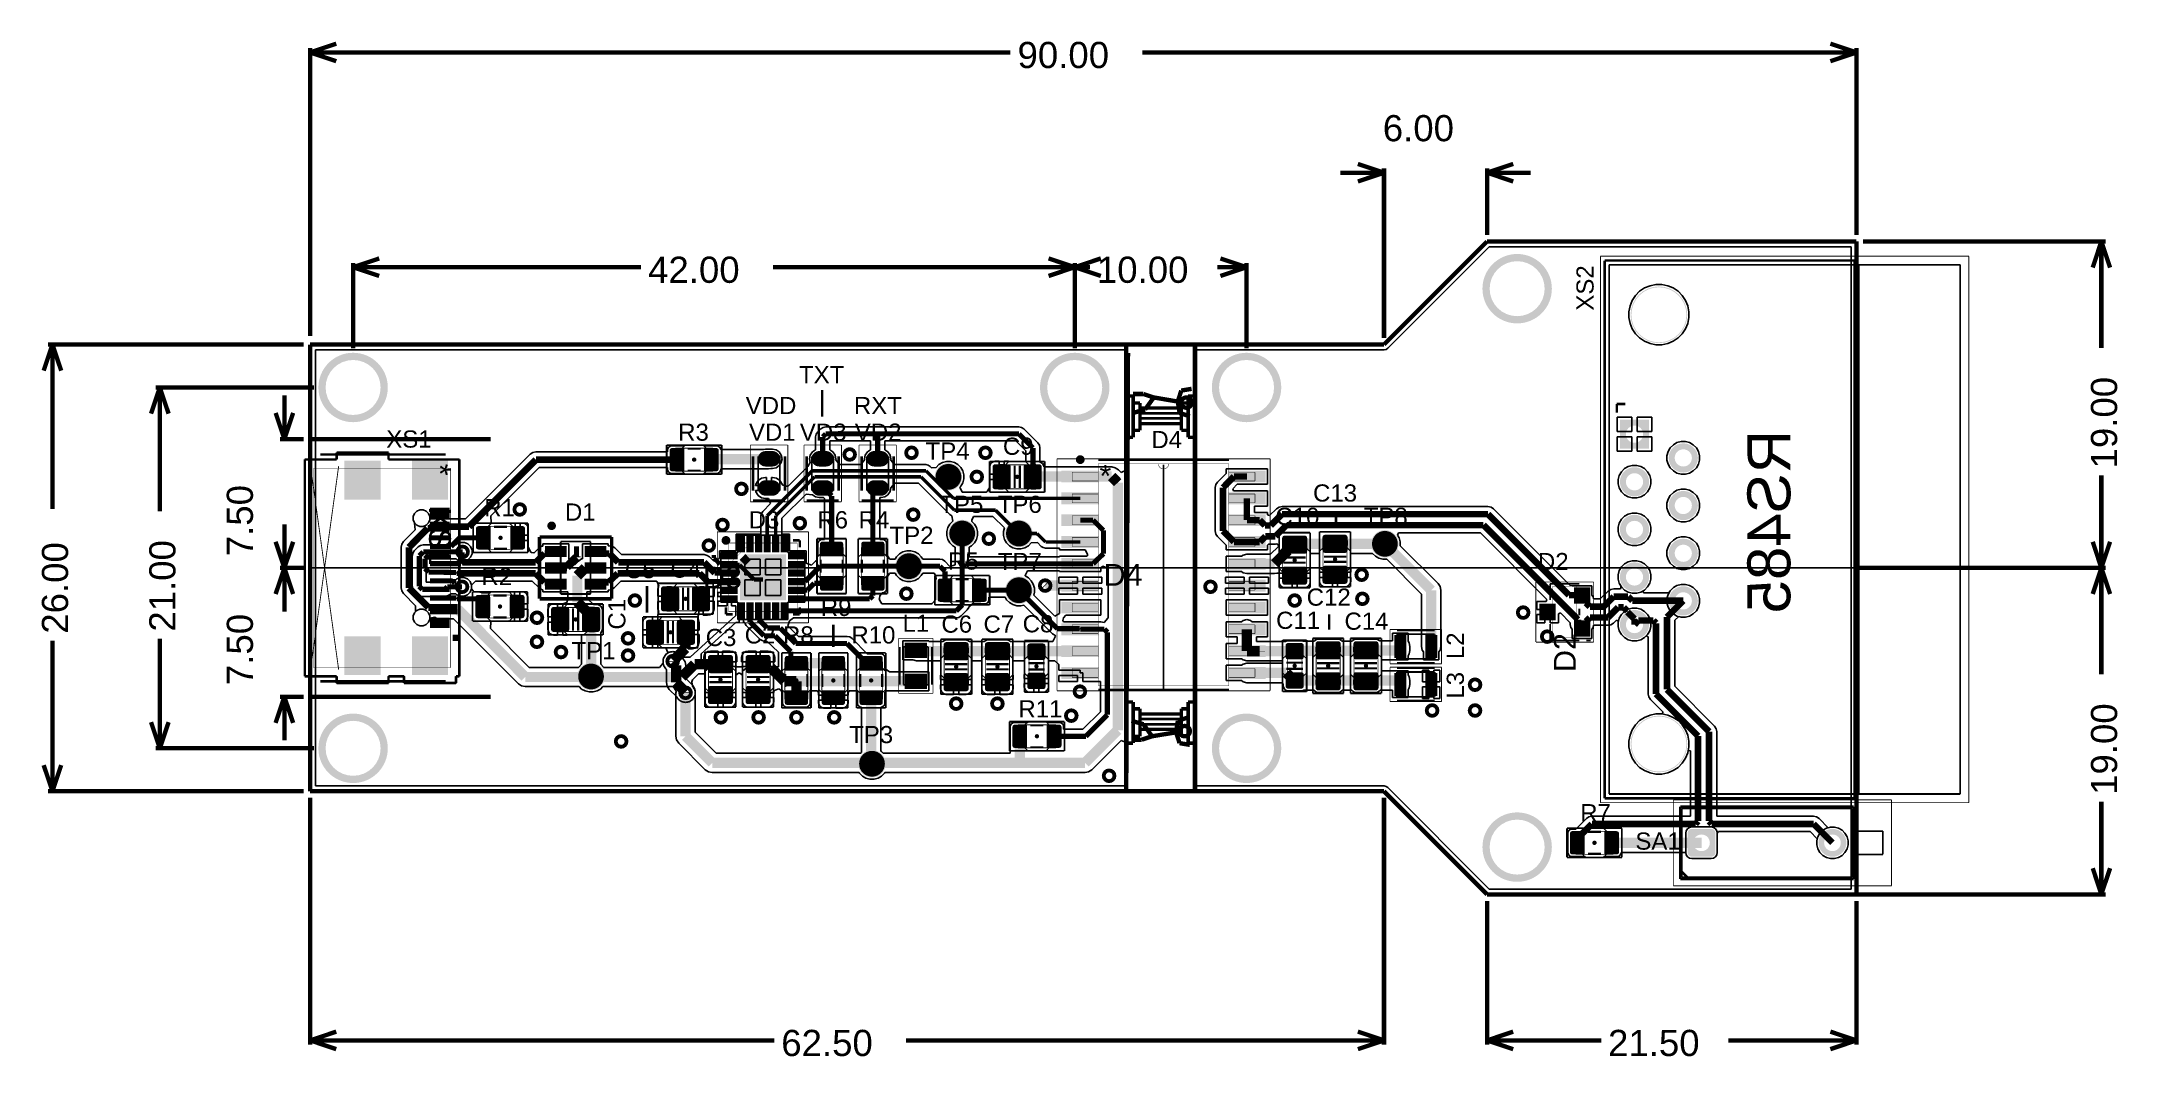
# Model space of a CAD drawing. Header units: inches. Extents: x 34 to 155, y 75 to 134.
import ezdxf

# ---------------------------------------------------------------- set-up
doc = ezdxf.new("R2010")
doc.units = ezdxf.units.IN
for name, color, linetype in [('Bottom Layer', 5, 'Continuous'), ('Bottom Overlay', 54, 'Continuous'), ('Bottom Solder', 6, 'Continuous'), ('Construction', 216, 'Continuous'), ('Mechanical 1', 6, 'Continuous'), ('Mechanical 13', 56, 'Continuous'), ('Mechanical 15', 56, 'Continuous'), ('Multi-Layer', 9, 'Continuous'), ('Top Layer', 1, 'Continuous'), ('Top Overlay', 2, 'Continuous'), ('Top Paste', 8, 'Continuous'), ('Top Solder', 216, 'Continuous')]:
    doc.layers.add(name, color=color, linetype=linetype)
doc.styles.add('Arial', font='', dxfattribs={"height": 0.2})
doc.styles.get('Arial').set_extended_font_data('Arial')

msp = doc.modelspace()

# ---------------------------------------------------------------- texts
at = {"layer": 'Bottom Overlay', "style": 'Arial', "text_generation_flag": 2}
msp.add_text('RS485', height=2.5, rotation=90, dxfattribs=at).set_placement((136.15, 111.03))
at = {"layer": 'Construction', "style": 'Arial'}
for s, p in [('19.00', (155.17, 108.79)), ('7.50', (46.67, 103.68)), ('7.50', (46.67, 96.18)), ('19.00', (155.17, 89.79))]:
    msp.add_text(s, height=1.524, rotation=90, dxfattribs=at).set_placement(p)
at = {"layer": 'Mechanical 1', "style": 'Arial'}
for s, p in [('90.00', (91.17, 132.09)), ('6.00', (112.43, 127.83)), ('42.00', (69.67, 119.59)), ('10.00', (95.79, 119.59)), ('62.50', (77.42, 74.59)), ('21.50', (125.54, 74.59))]:
    msp.add_text(s, height=1.524, dxfattribs=at).set_placement(p)
for s, p in [('26.00', (35.91, 99.17)), ('21.00', (42.16, 99.29))]:
    msp.add_text(s, height=1.524, rotation=90, dxfattribs=at).set_placement(p)
at = {"layer": 'Top Overlay', "style": 'Arial'}
for s, p in [('XS2', (124.7, 117.97)), ('C1', (68.35, 99.41)), ('L2', (117.15, 97.69)), ('L3', (117.15, 95.39))]:
    msp.add_text(s, height=1, rotation=90, dxfattribs=at).set_placement(p)
for s, p in [('TXT', (78.45, 113.75)), ('VDD', (75.35, 111.95)), ('RXT', (81.65, 111.95)), ('R3', (71.42, 110.4)), ('VD1', (75.54, 110.4)), ('VD3', (78.5, 110.4)), ('VD2', (81.7, 110.4)), ('XS1', (54.43, 110)), ('TP4', (85.82, 109.3)), ('C9', (90.32, 109.58)), ('D4', (98.96, 109.97)), ('C13', (108.37, 106.86)), ('R1', (60.13, 106)), ('D1', (64.83, 105.75)), ('TP5', (86.62, 106.2)), ('TP6', (90.02, 106.2)), ('C10', (106.18, 105.5)), ('TP8', (111.32, 105.5)), ('D3', (75.52, 105.3)), ('R6', (79.52, 105.3)), ('R4', (81.92, 105.3)), ('TP2', (83.72, 104.4)), ('R2', (59.97, 102)), ('C5', (68.32, 102.4)), ('C4', (70.97, 102.43)), ('R5', (87.12, 102.9)), ('TP7', (90.02, 102.87)), ('D2', (121.46, 102.87)), ('C12', (108, 100.8)), ('R9', (79.72, 100.2)), ('C11', (106.22, 99.45)), ('C14', (110.2, 99.4)), ('C3', (73.02, 98.45)), ('C2', (75.29, 98.6)), ('R8', (77.52, 98.6)), ('R10', (81.5, 98.6)), ('L1', (84.48, 99.28)), ('C6', (86.74, 99.23)), ('C7', (89.19, 99.23)), ('C8', (91.47, 99.25)), ('TP1', (65.21, 97.68)), ('R11', (91.22, 94.3)), ('TP3', (81.37, 92.8)), ('R7', (123.92, 88.25)), ('SA1', (127.13, 86.6))]:
    msp.add_text(s, height=1, dxfattribs=at).set_placement(p)

# ---------------------------------------------------------------- blocks, each defined once
blk = doc.blocks.new('TDK_MPZ2012S_2012_93')
at = {"layer": 'Top Layer'}
for points in [[(-1.3, 0.6), (-0.5, 0.6), (-0.5, -0.6), (-1.3, -0.6)], [(0.5, 0.6), (1.3, 0.6), (1.3, -0.6), (0.5, -0.6)]]:
    blk.add_hatch(color=1, dxfattribs=at).paths.add_polyline_path(points)
at = {"layer": 'Top Paste'}
for points in [[(-1.3, 0.6), (-0.5, 0.6), (-0.5, -0.6), (-1.3, -0.6)], [(0.5, 0.6), (1.3, 0.6), (1.3, -0.6), (0.5, -0.6)]]:
    blk.add_hatch(color=8, dxfattribs=at).paths.add_polyline_path(points)
at = {"layer": 'Top Solder'}
for points in [[(-1.35, 0.65), (-0.45, 0.65), (-0.45, -0.65), (-1.35, -0.65)], [(0.45, 0.65), (1.35, 0.65), (1.35, -0.65), (0.45, -0.65)]]:
    blk.add_hatch(color=216, dxfattribs=at).paths.add_polyline_path(points)
at = {"layer": 'Mechanical 13', "const_width": 0.1}
for points in [[(-1.1, -0.72), (-1.1, 0.72)], [(1.1, 0.72), (-1.1, 0.72)], [(1.1, -0.72), (1.1, 0.72)], [(1.1, -0.72), (-1.1, -0.72)]]:
    blk.add_lwpolyline(points, dxfattribs=at)
at = {"layer": 'Mechanical 15', "const_width": 0.05}
for points in [[(-1.6, -1), (-1.6, 1)], [(1.6, 1), (-1.6, 1)], [(1.6, -1), (1.6, 1)], [(1.6, -1), (-1.6, -1)]]:
    blk.add_lwpolyline(points, dxfattribs=at)
at = {"layer": 'Top Overlay', "const_width": 0.12}
for points in [[(1.1, 0.95), (-1.1, 0.95)], [(1.1, -0.95), (-1.1, -0.95)]]:
    blk.add_lwpolyline(points, dxfattribs=at)
blk = doc.blocks.new('M______BLM21PG_2012_R______94')
at = {"layer": 'Top Layer'}
for points in [[(-1.2, 0.63), (-0.6, 0.63), (-0.6, -0.63), (-1.2, -0.63)], [(0.6, 0.63), (1.2, 0.63), (1.2, -0.63), (0.6, -0.63)]]:
    blk.add_hatch(color=1, dxfattribs=at).paths.add_polyline_path(points)
at = {"layer": 'Top Paste'}
for points in [[(-1.2, 0.63), (-0.6, 0.63), (-0.6, -0.63), (-1.2, -0.63)], [(0.6, 0.63), (1.2, 0.63), (1.2, -0.63), (0.6, -0.63)]]:
    blk.add_hatch(color=8, dxfattribs=at).paths.add_polyline_path(points)
at = {"layer": 'Top Solder'}
for points in [[(-1.25, 0.67), (-0.55, 0.67), (-0.55, -0.67), (-1.25, -0.67)], [(0.55, 0.67), (1.25, 0.67), (1.25, -0.67), (0.55, -0.67)]]:
    blk.add_hatch(color=216, dxfattribs=at).paths.add_polyline_path(points)
at = {"layer": 'Mechanical 13', "const_width": 0.1}
for points in [[(-1.1, 0.72), (-1.1, -0.72)], [(1.1, 0.72), (-1.1, 0.72)], [(1.1, 0.72), (1.1, -0.72)], [(1.1, -0.72), (-1.1, -0.72)]]:
    blk.add_lwpolyline(points, dxfattribs=at)
at = {"layer": 'Mechanical 15', "const_width": 0.05}
for points in [[(-1.5, 1), (-1.5, -1)], [(1.5, 1), (-1.5, 1)], [(1.5, 1), (1.5, -1)], [(1.5, -1), (-1.5, -1)]]:
    blk.add_lwpolyline(points, dxfattribs=at)
at = {"layer": 'Top Overlay', "const_width": 0.12}
for points in [[(1.1, 0.95), (-1.1, 0.95)], [(1.1, -0.95), (-1.1, -0.95)]]:
    blk.add_lwpolyline(points, dxfattribs=at)
blk = doc.blocks.new('M______BLM21PG_2012_R______95')
at = {"layer": 'Top Layer'}
for points in [[(-1.2, 0.63), (-0.6, 0.63), (-0.6, -0.63), (-1.2, -0.63)], [(0.6, 0.63), (1.2, 0.63), (1.2, -0.63), (0.6, -0.63)]]:
    blk.add_hatch(color=1, dxfattribs=at).paths.add_polyline_path(points)
at = {"layer": 'Top Paste'}
for points in [[(-1.2, 0.63), (-0.6, 0.63), (-0.6, -0.63), (-1.2, -0.63)], [(0.6, 0.63), (1.2, 0.63), (1.2, -0.63), (0.6, -0.63)]]:
    blk.add_hatch(color=8, dxfattribs=at).paths.add_polyline_path(points)
at = {"layer": 'Top Solder'}
for points in [[(-1.25, 0.67), (-0.55, 0.67), (-0.55, -0.67), (-1.25, -0.67)], [(0.55, 0.67), (1.25, 0.67), (1.25, -0.67), (0.55, -0.67)]]:
    blk.add_hatch(color=216, dxfattribs=at).paths.add_polyline_path(points)
at = {"layer": 'Mechanical 13', "const_width": 0.1}
for points in [[(-1.1, 0.72), (-1.1, -0.72)], [(1.1, 0.72), (-1.1, 0.72)], [(1.1, 0.72), (1.1, -0.72)], [(1.1, -0.72), (-1.1, -0.72)]]:
    blk.add_lwpolyline(points, dxfattribs=at)
at = {"layer": 'Mechanical 15', "const_width": 0.05}
for points in [[(-1.5, 1), (-1.5, -1)], [(1.5, 1), (-1.5, 1)], [(1.5, 1), (1.5, -1)], [(1.5, -1), (-1.5, -1)]]:
    blk.add_lwpolyline(points, dxfattribs=at)
at = {"layer": 'Top Overlay', "const_width": 0.12}
for points in [[(1.1, 0.95), (-1.1, 0.95)], [(1.1, -0.95), (-1.1, -0.95)]]:
    blk.add_lwpolyline(points, dxfattribs=at)
blk = doc.blocks.new('CONNFLY_DS1037_01_09F_96')
at = {"layer": 'Bottom Layer'}
h = blk.add_hatch(color=5, dxfattribs=at)
edge = h.paths.add_edge_path()
edge.add_arc((-12.49, 0), 1.6, 0, 360)
edge = h.paths.add_edge_path(flags=0)
edge.add_arc((-12.49, 0), 1.6, 0, 360)
h = blk.add_hatch(color=5, dxfattribs=at)
edge = h.paths.add_edge_path()
edge.add_arc((-5.54, 1.42), 0.8, 0, 360)
edge = h.paths.add_edge_path(flags=0)
edge.add_arc((-5.54, 1.42), 0.5, 0, 360)
h = blk.add_hatch(color=5, dxfattribs=at)
edge = h.paths.add_edge_path()
edge.add_arc((-2.77, 1.42), 0.8, 0, 360)
edge = h.paths.add_edge_path(flags=0)
edge.add_arc((-2.77, 1.42), 0.5, 0, 360)
h = blk.add_hatch(color=5, dxfattribs=at)
edge = h.paths.add_edge_path()
edge.add_arc((0, 1.42), 0.8, 0, 360)
edge = h.paths.add_edge_path(flags=0)
edge.add_arc((0, 1.42), 0.5, 0, 360)
h = blk.add_hatch(color=5, dxfattribs=at)
edge = h.paths.add_edge_path()
edge.add_arc((2.77, 1.42), 0.8, 0, 360)
edge = h.paths.add_edge_path(flags=0)
edge.add_arc((2.77, 1.42), 0.5, 0, 360)
h = blk.add_hatch(color=5, dxfattribs=at)
h.paths.add_polyline_path([(4.74, 2.22), (6.34, 2.22), (6.34, 0.62), (4.74, 0.62)])
edge = h.paths.add_edge_path(flags=0)
edge.add_arc((5.54, 1.42), 0.5, 0, 360)
h = blk.add_hatch(color=5, dxfattribs=at)
edge = h.paths.add_edge_path()
edge.add_arc((12.49, 0), 1.6, 0, 360)
edge = h.paths.add_edge_path(flags=0)
edge.add_arc((12.49, 0), 1.6, 0, 360)
h = blk.add_hatch(color=5, dxfattribs=at)
edge = h.paths.add_edge_path()
edge.add_arc((-4.16, -1.42), 0.8, 0, 360)
edge = h.paths.add_edge_path(flags=0)
edge.add_arc((-4.16, -1.42), 0.5, 0, 360)
h = blk.add_hatch(color=5, dxfattribs=at)
edge = h.paths.add_edge_path()
edge.add_arc((-1.39, -1.42), 0.8, 0, 360)
edge = h.paths.add_edge_path(flags=0)
edge.add_arc((-1.39, -1.42), 0.5, 0, 360)
h = blk.add_hatch(color=5, dxfattribs=at)
edge = h.paths.add_edge_path()
edge.add_arc((1.39, -1.42), 0.8, 0, 360)
edge = h.paths.add_edge_path(flags=0)
edge.add_arc((1.39, -1.42), 0.5, 0, 360)
h = blk.add_hatch(color=5, dxfattribs=at)
edge = h.paths.add_edge_path()
edge.add_arc((4.16, -1.42), 0.8, 0, 360)
edge = h.paths.add_edge_path(flags=0)
edge.add_arc((4.16, -1.42), 0.5, 0, 360)
at = {"layer": 'Bottom Solder'}
h = blk.add_hatch(color=6, dxfattribs=at)
edge = h.paths.add_edge_path()
edge.add_arc((-12.49, 0), 1.65, 0, 360)
edge = h.paths.add_edge_path(flags=0)
edge.add_arc((-12.49, 0), 1.6, 0, 360)
h = blk.add_hatch(color=6, dxfattribs=at)
edge = h.paths.add_edge_path()
edge.add_arc((-5.54, 1.42), 0.85, 0, 360)
edge = h.paths.add_edge_path(flags=0)
edge.add_arc((-5.54, 1.42), 0.5, 0, 360)
h = blk.add_hatch(color=6, dxfattribs=at)
edge = h.paths.add_edge_path()
edge.add_arc((-2.77, 1.42), 0.85, 0, 360)
edge = h.paths.add_edge_path(flags=0)
edge.add_arc((-2.77, 1.42), 0.5, 0, 360)
h = blk.add_hatch(color=6, dxfattribs=at)
edge = h.paths.add_edge_path()
edge.add_arc((0, 1.42), 0.85, 0, 360)
edge = h.paths.add_edge_path(flags=0)
edge.add_arc((0, 1.42), 0.5, 0, 360)
h = blk.add_hatch(color=6, dxfattribs=at)
edge = h.paths.add_edge_path()
edge.add_arc((2.77, 1.42), 0.85, 0, 360)
edge = h.paths.add_edge_path(flags=0)
edge.add_arc((2.77, 1.42), 0.5, 0, 360)
h = blk.add_hatch(color=6, dxfattribs=at)
h.paths.add_polyline_path([(4.69, 2.27), (6.39, 2.27), (6.39, 0.57), (4.69, 0.57)])
edge = h.paths.add_edge_path(flags=0)
edge.add_arc((5.54, 1.42), 0.5, 0, 360)
h = blk.add_hatch(color=6, dxfattribs=at)
edge = h.paths.add_edge_path()
edge.add_arc((12.49, 0), 1.65, 0, 360)
edge = h.paths.add_edge_path(flags=0)
edge.add_arc((12.49, 0), 1.6, 0, 360)
h = blk.add_hatch(color=6, dxfattribs=at)
edge = h.paths.add_edge_path()
edge.add_arc((-4.16, -1.42), 0.85, 0, 360)
edge = h.paths.add_edge_path(flags=0)
edge.add_arc((-4.16, -1.42), 0.5, 0, 360)
h = blk.add_hatch(color=6, dxfattribs=at)
edge = h.paths.add_edge_path()
edge.add_arc((-1.39, -1.42), 0.85, 0, 360)
edge = h.paths.add_edge_path(flags=0)
edge.add_arc((-1.39, -1.42), 0.5, 0, 360)
h = blk.add_hatch(color=6, dxfattribs=at)
edge = h.paths.add_edge_path()
edge.add_arc((1.39, -1.42), 0.85, 0, 360)
edge = h.paths.add_edge_path(flags=0)
edge.add_arc((1.39, -1.42), 0.5, 0, 360)
h = blk.add_hatch(color=6, dxfattribs=at)
edge = h.paths.add_edge_path()
edge.add_arc((4.16, -1.42), 0.85, 0, 360)
edge = h.paths.add_edge_path(flags=0)
edge.add_arc((4.16, -1.42), 0.5, 0, 360)
at = {"layer": 'Multi-Layer'}
h = blk.add_hatch(color=9, dxfattribs=at)
edge = h.paths.add_edge_path()
edge.add_arc((-12.49, 0), 1.6, 0, 360)
edge = h.paths.add_edge_path(flags=0)
edge.add_arc((-12.49, 0), 1.6, 0, 360)
h = blk.add_hatch(color=9, dxfattribs=at)
edge = h.paths.add_edge_path()
edge.add_arc((-5.54, 1.42), 0.8, 0, 360)
edge = h.paths.add_edge_path(flags=0)
edge.add_arc((-5.54, 1.42), 0.5, 0, 360)
h = blk.add_hatch(color=9, dxfattribs=at)
edge = h.paths.add_edge_path()
edge.add_arc((-2.77, 1.42), 0.8, 0, 360)
edge = h.paths.add_edge_path(flags=0)
edge.add_arc((-2.77, 1.42), 0.5, 0, 360)
h = blk.add_hatch(color=9, dxfattribs=at)
edge = h.paths.add_edge_path()
edge.add_arc((0, 1.42), 0.8, 0, 360)
edge = h.paths.add_edge_path(flags=0)
edge.add_arc((0, 1.42), 0.5, 0, 360)
h = blk.add_hatch(color=9, dxfattribs=at)
edge = h.paths.add_edge_path()
edge.add_arc((2.77, 1.42), 0.8, 0, 360)
edge = h.paths.add_edge_path(flags=0)
edge.add_arc((2.77, 1.42), 0.5, 0, 360)
h = blk.add_hatch(color=9, dxfattribs=at)
h.paths.add_polyline_path([(4.74, 2.22), (6.34, 2.22), (6.34, 0.62), (4.74, 0.62)])
edge = h.paths.add_edge_path(flags=0)
edge.add_arc((5.54, 1.42), 0.5, 0, 360)
h = blk.add_hatch(color=9, dxfattribs=at)
edge = h.paths.add_edge_path()
edge.add_arc((12.49, 0), 1.6, 0, 360)
edge = h.paths.add_edge_path(flags=0)
edge.add_arc((12.49, 0), 1.6, 0, 360)
h = blk.add_hatch(color=9, dxfattribs=at)
edge = h.paths.add_edge_path()
edge.add_arc((-4.16, -1.42), 0.8, 0, 360)
edge = h.paths.add_edge_path(flags=0)
edge.add_arc((-4.16, -1.42), 0.5, 0, 360)
h = blk.add_hatch(color=9, dxfattribs=at)
edge = h.paths.add_edge_path()
edge.add_arc((-1.39, -1.42), 0.8, 0, 360)
edge = h.paths.add_edge_path(flags=0)
edge.add_arc((-1.39, -1.42), 0.5, 0, 360)
h = blk.add_hatch(color=9, dxfattribs=at)
edge = h.paths.add_edge_path()
edge.add_arc((1.39, -1.42), 0.8, 0, 360)
edge = h.paths.add_edge_path(flags=0)
edge.add_arc((1.39, -1.42), 0.5, 0, 360)
h = blk.add_hatch(color=9, dxfattribs=at)
edge = h.paths.add_edge_path()
edge.add_arc((4.16, -1.42), 0.8, 0, 360)
edge = h.paths.add_edge_path(flags=0)
edge.add_arc((4.16, -1.42), 0.5, 0, 360)
at = {"layer": 'Top Layer'}
h = blk.add_hatch(color=1, dxfattribs=at)
edge = h.paths.add_edge_path()
edge.add_arc((-12.49, 0), 1.6, 0, 360)
edge = h.paths.add_edge_path(flags=0)
edge.add_arc((-12.49, 0), 1.6, 0, 360)
h = blk.add_hatch(color=1, dxfattribs=at)
edge = h.paths.add_edge_path()
edge.add_arc((-5.54, 1.42), 0.8, 0, 360)
edge = h.paths.add_edge_path(flags=0)
edge.add_arc((-5.54, 1.42), 0.5, 0, 360)
h = blk.add_hatch(color=1, dxfattribs=at)
edge = h.paths.add_edge_path()
edge.add_arc((-2.77, 1.42), 0.8, 0, 360)
edge = h.paths.add_edge_path(flags=0)
edge.add_arc((-2.77, 1.42), 0.5, 0, 360)
h = blk.add_hatch(color=1, dxfattribs=at)
edge = h.paths.add_edge_path()
edge.add_arc((0, 1.42), 0.8, 0, 360)
edge = h.paths.add_edge_path(flags=0)
edge.add_arc((0, 1.42), 0.5, 0, 360)
h = blk.add_hatch(color=1, dxfattribs=at)
edge = h.paths.add_edge_path()
edge.add_arc((2.77, 1.42), 0.8, 0, 360)
edge = h.paths.add_edge_path(flags=0)
edge.add_arc((2.77, 1.42), 0.5, 0, 360)
h = blk.add_hatch(color=1, dxfattribs=at)
h.paths.add_polyline_path([(4.74, 2.22), (6.34, 2.22), (6.34, 0.62), (4.74, 0.62)])
edge = h.paths.add_edge_path(flags=0)
edge.add_arc((5.54, 1.42), 0.5, 0, 360)
h = blk.add_hatch(color=1, dxfattribs=at)
edge = h.paths.add_edge_path()
edge.add_arc((12.49, 0), 1.6, 0, 360)
edge = h.paths.add_edge_path(flags=0)
edge.add_arc((12.49, 0), 1.6, 0, 360)
h = blk.add_hatch(color=1, dxfattribs=at)
edge = h.paths.add_edge_path()
edge.add_arc((-4.16, -1.42), 0.8, 0, 360)
edge = h.paths.add_edge_path(flags=0)
edge.add_arc((-4.16, -1.42), 0.5, 0, 360)
h = blk.add_hatch(color=1, dxfattribs=at)
edge = h.paths.add_edge_path()
edge.add_arc((-1.39, -1.42), 0.8, 0, 360)
edge = h.paths.add_edge_path(flags=0)
edge.add_arc((-1.39, -1.42), 0.5, 0, 360)
h = blk.add_hatch(color=1, dxfattribs=at)
edge = h.paths.add_edge_path()
edge.add_arc((1.39, -1.42), 0.8, 0, 360)
edge = h.paths.add_edge_path(flags=0)
edge.add_arc((1.39, -1.42), 0.5, 0, 360)
h = blk.add_hatch(color=1, dxfattribs=at)
edge = h.paths.add_edge_path()
edge.add_arc((4.16, -1.42), 0.8, 0, 360)
edge = h.paths.add_edge_path(flags=0)
edge.add_arc((4.16, -1.42), 0.5, 0, 360)
at = {"layer": 'Top Solder'}
h = blk.add_hatch(color=216, dxfattribs=at)
edge = h.paths.add_edge_path()
edge.add_arc((-12.49, 0), 1.65, 0, 360)
edge = h.paths.add_edge_path(flags=0)
edge.add_arc((-12.49, 0), 1.6, 0, 360)
h = blk.add_hatch(color=216, dxfattribs=at)
edge = h.paths.add_edge_path()
edge.add_arc((-5.54, 1.42), 0.85, 0, 360)
edge = h.paths.add_edge_path(flags=0)
edge.add_arc((-5.54, 1.42), 0.5, 0, 360)
h = blk.add_hatch(color=216, dxfattribs=at)
edge = h.paths.add_edge_path()
edge.add_arc((-2.77, 1.42), 0.85, 0, 360)
edge = h.paths.add_edge_path(flags=0)
edge.add_arc((-2.77, 1.42), 0.5, 0, 360)
h = blk.add_hatch(color=216, dxfattribs=at)
edge = h.paths.add_edge_path()
edge.add_arc((0, 1.42), 0.85, 0, 360)
edge = h.paths.add_edge_path(flags=0)
edge.add_arc((0, 1.42), 0.5, 0, 360)
h = blk.add_hatch(color=216, dxfattribs=at)
edge = h.paths.add_edge_path()
edge.add_arc((2.77, 1.42), 0.85, 0, 360)
edge = h.paths.add_edge_path(flags=0)
edge.add_arc((2.77, 1.42), 0.5, 0, 360)
h = blk.add_hatch(color=216, dxfattribs=at)
h.paths.add_polyline_path([(4.69, 2.27), (6.39, 2.27), (6.39, 0.57), (4.69, 0.57)])
edge = h.paths.add_edge_path(flags=0)
edge.add_arc((5.54, 1.42), 0.5, 0, 360)
h = blk.add_hatch(color=216, dxfattribs=at)
edge = h.paths.add_edge_path()
edge.add_arc((12.49, 0), 1.65, 0, 360)
edge = h.paths.add_edge_path(flags=0)
edge.add_arc((12.49, 0), 1.6, 0, 360)
h = blk.add_hatch(color=216, dxfattribs=at)
edge = h.paths.add_edge_path()
edge.add_arc((-4.16, -1.42), 0.85, 0, 360)
edge = h.paths.add_edge_path(flags=0)
edge.add_arc((-4.16, -1.42), 0.5, 0, 360)
h = blk.add_hatch(color=216, dxfattribs=at)
edge = h.paths.add_edge_path()
edge.add_arc((-1.39, -1.42), 0.85, 0, 360)
edge = h.paths.add_edge_path(flags=0)
edge.add_arc((-1.39, -1.42), 0.5, 0, 360)
h = blk.add_hatch(color=216, dxfattribs=at)
edge = h.paths.add_edge_path()
edge.add_arc((1.39, -1.42), 0.85, 0, 360)
edge = h.paths.add_edge_path(flags=0)
edge.add_arc((1.39, -1.42), 0.5, 0, 360)
h = blk.add_hatch(color=216, dxfattribs=at)
edge = h.paths.add_edge_path()
edge.add_arc((4.16, -1.42), 0.85, 0, 360)
edge = h.paths.add_edge_path(flags=0)
edge.add_arc((4.16, -1.42), 0.5, 0, 360)
at = {"layer": 'Mechanical 15'}
for points, const_width in [([(-15.9, 3.4), (-15.9, -18.04)], 0.05), ([(-15.9, 3.4), (15.9, 3.4)], 0.05), ([(-15.65, 3.15), (-15.65, -11.39)], 0.15), ([(-15.65, 3.15), (15.65, 3.15)], 0.15), ([(-15.4, 2.9), (-15.4, -17.54)], 0.1), ([(-15.4, 2.9), (15.4, 2.9)], 0.1), ([(6.8, 2.45), (7.3, 2.45)], 0.15), ([(7.3, 2.45), (7.3, 1.95)], 0.15), ([(15.4, 2.9), (15.4, -17.54)], 0.1), ([(15.65, 3.15), (15.65, -11.39)], 0.15), ([(15.9, 3.4), (15.9, -18.04)], 0.05), ([(-15.65, -11.39), (15.65, -11.39)], 0.15), ([(-15.4, -11.64), (15.4, -11.64)], 0.1), ([(-15.9, -18.04), (15.9, -18.04)], 0.05), ([(-15.4, -17.54), (15.4, -17.54)], 0.1)]:
    blk.add_lwpolyline(points, dxfattribs=dict(at, const_width=const_width))
blk = doc.blocks.new('USB4110_GF_A_GCT_97')
at = {"layer": 'Bottom Layer'}
h = blk.add_hatch(color=5, dxfattribs=at)
edge = h.paths.add_edge_path()
edge.add_arc((-2.89, 2.29), 0.33, 0, 360)
edge = h.paths.add_edge_path(flags=0)
edge.add_arc((-2.89, 2.29), 0.33, 0, 360)
h = blk.add_hatch(color=5, dxfattribs=at)
edge = h.paths.add_edge_path()
edge.add_arc((2.89, 2.29), 0.33, 0, 360)
edge = h.paths.add_edge_path(flags=0)
edge.add_arc((2.89, 2.29), 0.33, 0, 360)
at = {"layer": 'Bottom Solder'}
h = blk.add_hatch(color=6, dxfattribs=at)
edge = h.paths.add_edge_path()
edge.add_arc((-2.89, 2.29), 0.33, 0, 360)
edge = h.paths.add_edge_path(flags=0)
edge.add_arc((-2.89, 2.29), 0.33, 0, 360)
h = blk.add_hatch(color=6, dxfattribs=at)
edge = h.paths.add_edge_path()
edge.add_arc((2.89, 2.29), 0.33, 0, 360)
edge = h.paths.add_edge_path(flags=0)
edge.add_arc((2.89, 2.29), 0.33, 0, 360)
at = {"layer": 'Top Layer'}
for points in [[(-6.19, 3.79), (-4.03, 3.79), (-4.03, 1.78), (-6.19, 1.78)], [(-3.5, 3.93), (-2.9, 3.93), (-2.9, 2.79), (-3.5, 2.79)], [(-2.7, 3.93), (-2.1, 3.93), (-2.1, 2.79), (-2.7, 2.79)], [(-1.9, 3.93), (-1.6, 3.93), (-1.6, 2.79), (-1.9, 2.79)], [(-1.4, 3.93), (-1.1, 3.93), (-1.1, 2.79), (-1.4, 2.79)], [(-0.9, 3.93), (-0.6, 3.93), (-0.6, 2.79), (-0.9, 2.79)], [(-0.4, 3.93), (-0.1, 3.93), (-0.1, 2.79), (-0.4, 2.79)], [(0.1, 3.93), (0.4, 3.93), (0.4, 2.79), (0.1, 2.79)], [(0.6, 3.93), (0.9, 3.93), (0.9, 2.79), (0.6, 2.79)], [(1.1, 3.93), (1.4, 3.93), (1.4, 2.79), (1.1, 2.79)], [(1.6, 3.93), (1.9, 3.93), (1.9, 2.79), (1.6, 2.79)], [(2.1, 3.93), (2.7, 3.93), (2.7, 2.79), (2.1, 2.79)], [(2.9, 3.93), (3.5, 3.93), (3.5, 2.79), (2.9, 2.79)], [(4.03, 3.79), (6.19, 3.79), (6.19, 1.78), (4.03, 1.78)], [(-6.19, -0.14), (-4.03, -0.14), (-4.03, -2.15), (-6.19, -2.15)], [(4.03, -0.14), (6.19, -0.14), (6.19, -2.15), (4.03, -2.15)]]:
    blk.add_hatch(color=1, dxfattribs=at).paths.add_polyline_path(points)
h = blk.add_hatch(color=1, dxfattribs=at)
edge = h.paths.add_edge_path()
edge.add_arc((-2.89, 2.29), 0.33, 0, 360)
edge = h.paths.add_edge_path(flags=0)
edge.add_arc((-2.89, 2.29), 0.33, 0, 360)
h = blk.add_hatch(color=1, dxfattribs=at)
edge = h.paths.add_edge_path()
edge.add_arc((2.89, 2.29), 0.33, 0, 360)
edge = h.paths.add_edge_path(flags=0)
edge.add_arc((2.89, 2.29), 0.33, 0, 360)
at = {"layer": 'Top Paste'}
for points in [[(-6.19, 3.79), (-4.03, 3.79), (-4.03, 1.78), (-6.19, 1.78)], [(-3.5, 3.93), (-2.9, 3.93), (-2.9, 2.79), (-3.5, 2.79)], [(-2.7, 3.93), (-2.1, 3.93), (-2.1, 2.79), (-2.7, 2.79)], [(-1.9, 3.93), (-1.6, 3.93), (-1.6, 2.79), (-1.9, 2.79)], [(-1.4, 3.93), (-1.1, 3.93), (-1.1, 2.79), (-1.4, 2.79)], [(-0.9, 3.93), (-0.6, 3.93), (-0.6, 2.79), (-0.9, 2.79)], [(-0.4, 3.93), (-0.1, 3.93), (-0.1, 2.79), (-0.4, 2.79)], [(0.1, 3.93), (0.4, 3.93), (0.4, 2.79), (0.1, 2.79)], [(0.6, 3.93), (0.9, 3.93), (0.9, 2.79), (0.6, 2.79)], [(1.1, 3.93), (1.4, 3.93), (1.4, 2.79), (1.1, 2.79)], [(1.6, 3.93), (1.9, 3.93), (1.9, 2.79), (1.6, 2.79)], [(2.1, 3.93), (2.7, 3.93), (2.7, 2.79), (2.1, 2.79)], [(2.9, 3.93), (3.5, 3.93), (3.5, 2.79), (2.9, 2.79)], [(4.03, 3.79), (6.19, 3.79), (6.19, 1.78), (4.03, 1.78)], [(-6.19, -0.14), (-4.03, -0.14), (-4.03, -2.15), (-6.19, -2.15)], [(4.03, -0.14), (6.19, -0.14), (6.19, -2.15), (4.03, -2.15)]]:
    blk.add_hatch(color=8, dxfattribs=at).paths.add_polyline_path(points)
at = {"layer": 'Top Solder'}
for points in [[(-6.24, 3.84), (-3.98, 3.84), (-3.98, 1.73), (-6.24, 1.73)], [(-3.5, 3.93), (-2.9, 3.93), (-2.9, 2.79), (-3.5, 2.79)], [(-2.7, 3.93), (-2.1, 3.93), (-2.1, 2.79), (-2.7, 2.79)], [(-1.9, 3.93), (-1.6, 3.93), (-1.6, 2.79), (-1.9, 2.79)], [(-1.4, 3.93), (-1.1, 3.93), (-1.1, 2.79), (-1.4, 2.79)], [(-0.9, 3.93), (-0.6, 3.93), (-0.6, 2.79), (-0.9, 2.79)], [(-0.4, 3.93), (-0.1, 3.93), (-0.1, 2.79), (-0.4, 2.79)], [(0.1, 3.93), (0.4, 3.93), (0.4, 2.79), (0.1, 2.79)], [(0.6, 3.93), (0.9, 3.93), (0.9, 2.79), (0.6, 2.79)], [(1.1, 3.93), (1.4, 3.93), (1.4, 2.79), (1.1, 2.79)], [(1.6, 3.93), (1.9, 3.93), (1.9, 2.79), (1.6, 2.79)], [(2.1, 3.93), (2.7, 3.93), (2.7, 2.79), (2.1, 2.79)], [(2.9, 3.93), (3.5, 3.93), (3.5, 2.79), (2.9, 2.79)], [(3.98, 3.84), (6.24, 3.84), (6.24, 1.73), (3.98, 1.73)], [(-6.24, -0.09), (-3.98, -0.09), (-3.98, -2.2), (-6.24, -2.2)], [(3.98, -0.09), (6.24, -0.09), (6.24, -2.2), (3.98, -2.2)]]:
    blk.add_hatch(color=216, dxfattribs=at).paths.add_polyline_path(points)
h = blk.add_hatch(color=216, dxfattribs=at)
edge = h.paths.add_edge_path()
edge.add_arc((-2.89, 2.29), 0.33, 0, 360)
edge = h.paths.add_edge_path(flags=0)
edge.add_arc((-2.89, 2.29), 0.33, 0, 360)
h = blk.add_hatch(color=216, dxfattribs=at)
edge = h.paths.add_edge_path()
edge.add_arc((2.89, 2.29), 0.33, 0, 360)
edge = h.paths.add_edge_path(flags=0)
edge.add_arc((2.89, 2.29), 0.33, 0, 360)
at = {"layer": 'Mechanical 13', "const_width": 0.0254}
for points in [[(5.8, 3.99), (-5.8, 3.99)], [(-5.8, -3.99), (-5.8, 3.99)], [(5.8, -3.99), (5.8, 3.99)], [(5.8, -3.99), (-5.8, -3.99)]]:
    blk.add_lwpolyline(points, dxfattribs=at)
at = {"layer": 'Mechanical 15'}
for p, q in [((6.31, 4.5), (-6.31, 4.5)), ((-6.31, 4.5), (-6.31, 0.37)), ((6.31, 4.3), (6.31, 4.5)), ((6.7, 4.3), (6.31, 4.3)), ((6.7, 1.28), (6.7, 4.3)), ((6.31, 0.37), (6.31, 1.28)), ((6.31, 1.28), (6.7, 1.28)), ((-6.7, 0.37), (-6.7, -2.65)), ((-6.31, 0.37), (-6.7, 0.37)), ((6.7, 0.37), (6.31, 0.37)), ((6.7, -2.65), (6.7, 0.37)), ((-6.7, -2.65), (-6.31, -2.65)), ((-6.31, -2.65), (-6.31, -4.5)), ((6.31, -4.5), (6.31, -2.65)), ((6.31, -2.65), (6.7, -2.65)), ((-6.31, -4.5), (6.31, -4.5))]:
    blk.add_line(p, q, dxfattribs=at)
at = {"layer": 'Mechanical 15', "const_width": 0.152}
for points in [[(6.31, 4.5), (-6.31, 4.5)], [(-6.31, 0.37), (-6.31, 4.5)], [(6.31, 4.3), (6.31, 4.5)], [(6.7, 4.3), (6.31, 4.3)], [(6.7, 1.28), (6.7, 4.3)], [(6.31, 0.37), (6.31, 1.28)], [(6.7, 1.28), (6.31, 1.28)], [(-6.31, 0.37), (-6.7, 0.37)], [(-6.7, -2.65), (-6.7, 0.37)], [(6.7, 0.37), (6.31, 0.37)], [(6.7, -2.65), (6.7, 0.37)], [(-6.31, -2.65), (-6.7, -2.65)], [(-6.31, -4.5), (-6.31, -2.65)], [(6.31, -4.5), (6.31, -2.65)], [(6.7, -2.65), (6.31, -2.65)], [(6.31, -4.5), (-6.31, -4.5)]]:
    blk.add_lwpolyline(points, dxfattribs=at)
at = {"layer": 'Top Overlay', "const_width": 0.15}
for points in [[(-6.6, -3.6), (-6.6, 3.7)], [(6.6, -3.6), (6.6, 3.7)]]:
    blk.add_lwpolyline(points, dxfattribs=at)
at = {"layer": 'Mechanical 13', "style": 'Arial'}
for s, p in [('*', (-6.06, 2.73)), ('XS1', (-3.49, 2.73))]:
    blk.add_text(s, height=1.27, dxfattribs=at).set_placement(p)
blk = doc.blocks.new('LED_OA2013_080_090_1C2A_98')
at = {"layer": 'Top Layer'}
h = blk.add_hatch(color=1, dxfattribs=at)
edge = h.paths.add_edge_path()
edge.add_arc((-0.85, -0.2), 0.4, 180, 360)
edge.add_line((-0.45, -0.2), (-0.45, 0.2))
edge.add_arc((-0.85, 0.2), 0.4, 0, 180)
edge.add_line((-1.25, 0.2), (-1.25, -0.2))
h = blk.add_hatch(color=1, dxfattribs=at)
edge = h.paths.add_edge_path()
edge.add_arc((0.85, -0.2), 0.4, 180, 360)
edge.add_line((1.25, -0.2), (1.25, 0.2))
edge.add_arc((0.85, 0.2), 0.4, 0, 180)
edge.add_line((0.45, 0.2), (0.45, -0.2))
at = {"layer": 'Top Paste'}
h = blk.add_hatch(color=8, dxfattribs=at)
edge = h.paths.add_edge_path()
edge.add_arc((-0.85, -0.2), 0.4, 180, 360)
edge.add_line((-0.45, -0.2), (-0.45, 0.2))
edge.add_arc((-0.85, 0.2), 0.4, 0, 180)
edge.add_line((-1.25, 0.2), (-1.25, -0.2))
h = blk.add_hatch(color=8, dxfattribs=at)
edge = h.paths.add_edge_path()
edge.add_arc((0.85, -0.2), 0.4, 180, 360)
edge.add_line((1.25, -0.2), (1.25, 0.2))
edge.add_arc((0.85, 0.2), 0.4, 0, 180)
edge.add_line((0.45, 0.2), (0.45, -0.2))
at = {"layer": 'Top Solder'}
h = blk.add_hatch(color=216, dxfattribs=at)
edge = h.paths.add_edge_path()
edge.add_arc((-0.85, -0.2), 0.45, 180, 360)
edge.add_line((-0.4, -0.2), (-0.4, 0.2))
edge.add_arc((-0.85, 0.2), 0.45, 0, 180)
edge.add_line((-1.3, 0.2), (-1.3, -0.2))
h = blk.add_hatch(color=216, dxfattribs=at)
edge = h.paths.add_edge_path()
edge.add_arc((0.85, -0.2), 0.45, 180, 360)
edge.add_line((1.3, -0.2), (1.3, 0.2))
edge.add_arc((0.85, 0.2), 0.45, 0, 180)
edge.add_line((0.4, 0.2), (0.4, -0.2))
at = {"layer": 'Mechanical 13', "const_width": 0.1}
for points in [[(-1, -0.63), (-1, 0.63)], [(1, 0.63), (-1, 0.63)], [(0.85, -0.63), (0.85, 0.63)], [(1, -0.63), (1, 0.63)], [(1, -0.63), (-1, -0.63)]]:
    blk.add_lwpolyline(points, dxfattribs=at)
at = {"layer": 'Mechanical 15', "const_width": 0.05}
for points in [[(-1.65, -1.09), (-1.65, 1.09)], [(1.65, 1.09), (-1.65, 1.09)], [(1.65, -1.09), (1.65, 1.09)], [(1.65, -1.09), (-1.65, -1.09)]]:
    blk.add_lwpolyline(points, dxfattribs=at)
at = {"layer": 'Top Overlay', "const_width": 0.15}
for points in [[(1, 0.93), (-1, 0.93)], [(1.58, -0.93), (1.58, 0.93)], [(1, -0.93), (-1, -0.93)]]:
    blk.add_lwpolyline(points, dxfattribs=at)
blk = doc.blocks.new('LED_OA2013_080_090_1C2A_99')
at = {"layer": 'Top Layer'}
h = blk.add_hatch(color=1, dxfattribs=at)
edge = h.paths.add_edge_path()
edge.add_arc((-0.85, -0.2), 0.4, 180, 360)
edge.add_line((-0.45, -0.2), (-0.45, 0.2))
edge.add_arc((-0.85, 0.2), 0.4, 0, 180)
edge.add_line((-1.25, 0.2), (-1.25, -0.2))
h = blk.add_hatch(color=1, dxfattribs=at)
edge = h.paths.add_edge_path()
edge.add_arc((0.85, -0.2), 0.4, 180, 360)
edge.add_line((1.25, -0.2), (1.25, 0.2))
edge.add_arc((0.85, 0.2), 0.4, 0, 180)
edge.add_line((0.45, 0.2), (0.45, -0.2))
at = {"layer": 'Top Paste'}
h = blk.add_hatch(color=8, dxfattribs=at)
edge = h.paths.add_edge_path()
edge.add_arc((-0.85, -0.2), 0.4, 180, 360)
edge.add_line((-0.45, -0.2), (-0.45, 0.2))
edge.add_arc((-0.85, 0.2), 0.4, 0, 180)
edge.add_line((-1.25, 0.2), (-1.25, -0.2))
h = blk.add_hatch(color=8, dxfattribs=at)
edge = h.paths.add_edge_path()
edge.add_arc((0.85, -0.2), 0.4, 180, 360)
edge.add_line((1.25, -0.2), (1.25, 0.2))
edge.add_arc((0.85, 0.2), 0.4, 0, 180)
edge.add_line((0.45, 0.2), (0.45, -0.2))
at = {"layer": 'Top Solder'}
h = blk.add_hatch(color=216, dxfattribs=at)
edge = h.paths.add_edge_path()
edge.add_arc((-0.85, -0.2), 0.45, 180, 360)
edge.add_line((-0.4, -0.2), (-0.4, 0.2))
edge.add_arc((-0.85, 0.2), 0.45, 0, 180)
edge.add_line((-1.3, 0.2), (-1.3, -0.2))
h = blk.add_hatch(color=216, dxfattribs=at)
edge = h.paths.add_edge_path()
edge.add_arc((0.85, -0.2), 0.45, 180, 360)
edge.add_line((1.3, -0.2), (1.3, 0.2))
edge.add_arc((0.85, 0.2), 0.45, 0, 180)
edge.add_line((0.4, 0.2), (0.4, -0.2))
at = {"layer": 'Mechanical 13', "const_width": 0.1}
for points in [[(-1, -0.63), (-1, 0.63)], [(1, 0.63), (-1, 0.63)], [(0.85, -0.63), (0.85, 0.63)], [(1, -0.63), (1, 0.63)], [(1, -0.63), (-1, -0.63)]]:
    blk.add_lwpolyline(points, dxfattribs=at)
at = {"layer": 'Mechanical 15', "const_width": 0.05}
for points in [[(-1.65, -1.09), (-1.65, 1.09)], [(1.65, 1.09), (-1.65, 1.09)], [(1.65, -1.09), (1.65, 1.09)], [(1.65, -1.09), (-1.65, -1.09)]]:
    blk.add_lwpolyline(points, dxfattribs=at)
at = {"layer": 'Top Overlay', "const_width": 0.15}
for points in [[(1, 0.93), (-1, 0.93)], [(1.58, -0.93), (1.58, 0.93)], [(1, -0.93), (-1, -0.93)]]:
    blk.add_lwpolyline(points, dxfattribs=at)
blk = doc.blocks.new('LED_OA2013_080_090_1C2A_100')
at = {"layer": 'Top Layer'}
h = blk.add_hatch(color=1, dxfattribs=at)
edge = h.paths.add_edge_path()
edge.add_arc((-0.85, -0.2), 0.4, 180, 360)
edge.add_line((-0.45, -0.2), (-0.45, 0.2))
edge.add_arc((-0.85, 0.2), 0.4, 0, 180)
edge.add_line((-1.25, 0.2), (-1.25, -0.2))
h = blk.add_hatch(color=1, dxfattribs=at)
edge = h.paths.add_edge_path()
edge.add_arc((0.85, -0.2), 0.4, 180, 360)
edge.add_line((1.25, -0.2), (1.25, 0.2))
edge.add_arc((0.85, 0.2), 0.4, 0, 180)
edge.add_line((0.45, 0.2), (0.45, -0.2))
at = {"layer": 'Top Paste'}
h = blk.add_hatch(color=8, dxfattribs=at)
edge = h.paths.add_edge_path()
edge.add_arc((-0.85, -0.2), 0.4, 180, 360)
edge.add_line((-0.45, -0.2), (-0.45, 0.2))
edge.add_arc((-0.85, 0.2), 0.4, 0, 180)
edge.add_line((-1.25, 0.2), (-1.25, -0.2))
h = blk.add_hatch(color=8, dxfattribs=at)
edge = h.paths.add_edge_path()
edge.add_arc((0.85, -0.2), 0.4, 180, 360)
edge.add_line((1.25, -0.2), (1.25, 0.2))
edge.add_arc((0.85, 0.2), 0.4, 0, 180)
edge.add_line((0.45, 0.2), (0.45, -0.2))
at = {"layer": 'Top Solder'}
h = blk.add_hatch(color=216, dxfattribs=at)
edge = h.paths.add_edge_path()
edge.add_arc((-0.85, -0.2), 0.45, 180, 360)
edge.add_line((-0.4, -0.2), (-0.4, 0.2))
edge.add_arc((-0.85, 0.2), 0.45, 0, 180)
edge.add_line((-1.3, 0.2), (-1.3, -0.2))
h = blk.add_hatch(color=216, dxfattribs=at)
edge = h.paths.add_edge_path()
edge.add_arc((0.85, -0.2), 0.45, 180, 360)
edge.add_line((1.3, -0.2), (1.3, 0.2))
edge.add_arc((0.85, 0.2), 0.45, 0, 180)
edge.add_line((0.4, 0.2), (0.4, -0.2))
at = {"layer": 'Mechanical 13', "const_width": 0.1}
for points in [[(-1, -0.63), (-1, 0.63)], [(1, 0.63), (-1, 0.63)], [(0.85, -0.63), (0.85, 0.63)], [(1, -0.63), (1, 0.63)], [(1, -0.63), (-1, -0.63)]]:
    blk.add_lwpolyline(points, dxfattribs=at)
at = {"layer": 'Mechanical 15', "const_width": 0.05}
for points in [[(-1.65, -1.09), (-1.65, 1.09)], [(1.65, 1.09), (-1.65, 1.09)], [(1.65, -1.09), (1.65, 1.09)], [(1.65, -1.09), (-1.65, -1.09)]]:
    blk.add_lwpolyline(points, dxfattribs=at)
at = {"layer": 'Top Overlay', "const_width": 0.15}
for points in [[(1, 0.93), (-1, 0.93)], [(1.58, -0.93), (1.58, 0.93)], [(1, -0.93), (-1, -0.93)]]:
    blk.add_lwpolyline(points, dxfattribs=at)
blk = doc.blocks.new('T___P_____P___D1_5___101')
at = {"layer": 'Top Layer'}
h = blk.add_hatch(color=1, dxfattribs=at)
edge = h.paths.add_edge_path()
edge.add_arc((0, 0), 0.75, 0, 360)
at = {"layer": 'Top Solder'}
h = blk.add_hatch(color=216, dxfattribs=at)
edge = h.paths.add_edge_path()
edge.add_arc((0, 0), 0.8, 0, 360)
blk = doc.blocks.new('T___P_____P___D1_5___102')
at = {"layer": 'Top Layer'}
h = blk.add_hatch(color=1, dxfattribs=at)
edge = h.paths.add_edge_path()
edge.add_arc((0, 0), 0.75, 0, 360)
at = {"layer": 'Top Solder'}
h = blk.add_hatch(color=216, dxfattribs=at)
edge = h.paths.add_edge_path()
edge.add_arc((0, 0), 0.8, 0, 360)
blk = doc.blocks.new('T___P_____P___D1_5___103')
at = {"layer": 'Top Layer'}
h = blk.add_hatch(color=1, dxfattribs=at)
edge = h.paths.add_edge_path()
edge.add_arc((0, 0), 0.75, 0, 360)
at = {"layer": 'Top Solder'}
h = blk.add_hatch(color=216, dxfattribs=at)
edge = h.paths.add_edge_path()
edge.add_arc((0, 0), 0.8, 0, 360)
blk = doc.blocks.new('T___P_____P___D1_5___104')
at = {"layer": 'Top Layer'}
h = blk.add_hatch(color=1, dxfattribs=at)
edge = h.paths.add_edge_path()
edge.add_arc((0, 0), 0.75, 0, 360)
at = {"layer": 'Top Solder'}
h = blk.add_hatch(color=216, dxfattribs=at)
edge = h.paths.add_edge_path()
edge.add_arc((0, 0), 0.8, 0, 360)
blk = doc.blocks.new('T___P_____P___D1_5___105')
at = {"layer": 'Top Layer'}
h = blk.add_hatch(color=1, dxfattribs=at)
edge = h.paths.add_edge_path()
edge.add_arc((0, 0), 0.75, 0, 360)
at = {"layer": 'Top Solder'}
h = blk.add_hatch(color=216, dxfattribs=at)
edge = h.paths.add_edge_path()
edge.add_arc((0, 0), 0.8, 0, 360)
blk = doc.blocks.new('T___P_____P___D1_5___106')
at = {"layer": 'Top Layer'}
h = blk.add_hatch(color=1, dxfattribs=at)
edge = h.paths.add_edge_path()
edge.add_arc((0, 0), 0.75, 0, 360)
at = {"layer": 'Top Solder'}
h = blk.add_hatch(color=216, dxfattribs=at)
edge = h.paths.add_edge_path()
edge.add_arc((0, 0), 0.8, 0, 360)
blk = doc.blocks.new('T___P_____P___D1_5___107')
at = {"layer": 'Top Layer'}
h = blk.add_hatch(color=1, dxfattribs=at)
edge = h.paths.add_edge_path()
edge.add_arc((0, 0), 0.75, 0, 360)
at = {"layer": 'Top Solder'}
h = blk.add_hatch(color=216, dxfattribs=at)
edge = h.paths.add_edge_path()
edge.add_arc((0, 0), 0.8, 0, 360)
blk = doc.blocks.new('T___P_____P___D1_5___108')
at = {"layer": 'Top Layer'}
h = blk.add_hatch(color=1, dxfattribs=at)
edge = h.paths.add_edge_path()
edge.add_arc((0, 0), 0.75, 0, 360)
at = {"layer": 'Top Solder'}
h = blk.add_hatch(color=216, dxfattribs=at)
edge = h.paths.add_edge_path()
edge.add_arc((0, 0), 0.8, 0, 360)
blk = doc.blocks.new('CONNFLY_DS1040_01RT_109')
at = {"layer": 'Bottom Layer'}
h = blk.add_hatch(color=5, dxfattribs=at)
edge = h.paths.add_edge_path()
edge.add_arc((-0.57, 4.38), 0.191, 90, 180)
edge.add_line((-0.76, 4.38), (-0.76, 3.24))
edge.add_arc((-0.57, 3.24), 0.191, 180, 270)
edge.add_line((-0.57, 3.05), (0.57, 3.05))
edge.add_arc((0.57, 3.24), 0.191, 270, 360)
edge.add_line((0.76, 3.24), (0.76, 4.38))
edge.add_arc((0.57, 4.38), 0.191, 0, 90)
edge.add_line((0.57, 4.57), (-0.57, 4.57))
edge = h.paths.add_edge_path(flags=0)
edge.add_arc((0, 3.81), 0.485, 0, 360)
h = blk.add_hatch(color=5, dxfattribs=at)
edge = h.paths.add_edge_path()
edge.add_arc((0, -3.81), 0.762, 0, 360)
edge = h.paths.add_edge_path(flags=0)
edge.add_arc((0, -3.81), 0.485, 0, 360)
at = {"layer": 'Bottom Solder'}
h = blk.add_hatch(color=6, dxfattribs=at)
edge = h.paths.add_edge_path()
edge.add_arc((-0.57, 4.38), 0.24, 90, 180)
edge.add_line((-0.81, 4.38), (-0.81, 3.24))
edge.add_arc((-0.57, 3.24), 0.24, 180, 270)
edge.add_line((-0.57, 3), (0.57, 3))
edge.add_arc((0.57, 3.24), 0.24, 270, 360)
edge.add_line((0.81, 3.24), (0.81, 4.38))
edge.add_arc((0.57, 4.38), 0.24, 0, 90)
edge.add_line((0.57, 4.62), (-0.57, 4.62))
edge = h.paths.add_edge_path(flags=0)
edge.add_arc((0, 3.81), 0.485, 0, 360)
h = blk.add_hatch(color=6, dxfattribs=at)
edge = h.paths.add_edge_path()
edge.add_arc((0, -3.81), 0.812, 0, 360)
edge = h.paths.add_edge_path(flags=0)
edge.add_arc((0, -3.81), 0.485, 0, 360)
at = {"layer": 'Multi-Layer'}
h = blk.add_hatch(color=9, dxfattribs=at)
edge = h.paths.add_edge_path()
edge.add_arc((-0.57, 4.38), 0.191, 90, 180)
edge.add_line((-0.76, 4.38), (-0.76, 3.24))
edge.add_arc((-0.57, 3.24), 0.191, 180, 270)
edge.add_line((-0.57, 3.05), (0.57, 3.05))
edge.add_arc((0.57, 3.24), 0.191, 270, 360)
edge.add_line((0.76, 3.24), (0.76, 4.38))
edge.add_arc((0.57, 4.38), 0.191, 0, 90)
edge.add_line((0.57, 4.57), (-0.57, 4.57))
edge = h.paths.add_edge_path(flags=0)
edge.add_arc((0, 3.81), 0.485, 0, 360)
h = blk.add_hatch(color=9, dxfattribs=at)
edge = h.paths.add_edge_path()
edge.add_arc((0, -3.81), 0.762, 0, 360)
edge = h.paths.add_edge_path(flags=0)
edge.add_arc((0, -3.81), 0.485, 0, 360)
at = {"layer": 'Top Layer'}
h = blk.add_hatch(color=1, dxfattribs=at)
edge = h.paths.add_edge_path()
edge.add_arc((-0.57, 4.38), 0.191, 90, 180)
edge.add_line((-0.76, 4.38), (-0.76, 3.24))
edge.add_arc((-0.57, 3.24), 0.191, 180, 270)
edge.add_line((-0.57, 3.05), (0.57, 3.05))
edge.add_arc((0.57, 3.24), 0.191, 270, 360)
edge.add_line((0.76, 3.24), (0.76, 4.38))
edge.add_arc((0.57, 4.38), 0.191, 0, 90)
edge.add_line((0.57, 4.57), (-0.57, 4.57))
edge = h.paths.add_edge_path(flags=0)
edge.add_arc((0, 3.81), 0.485, 0, 360)
h = blk.add_hatch(color=1, dxfattribs=at)
edge = h.paths.add_edge_path()
edge.add_arc((0, -3.81), 0.762, 0, 360)
edge = h.paths.add_edge_path(flags=0)
edge.add_arc((0, -3.81), 0.485, 0, 360)
at = {"layer": 'Top Solder'}
h = blk.add_hatch(color=216, dxfattribs=at)
edge = h.paths.add_edge_path()
edge.add_arc((-0.57, 4.38), 0.24, 90, 180)
edge.add_line((-0.81, 4.38), (-0.81, 3.24))
edge.add_arc((-0.57, 3.24), 0.24, 180, 270)
edge.add_line((-0.57, 3), (0.57, 3))
edge.add_arc((0.57, 3.24), 0.24, 270, 360)
edge.add_line((0.81, 3.24), (0.81, 4.38))
edge.add_arc((0.57, 4.38), 0.24, 0, 90)
edge.add_line((0.57, 4.62), (-0.57, 4.62))
edge = h.paths.add_edge_path(flags=0)
edge.add_arc((0, 3.81), 0.485, 0, 360)
h = blk.add_hatch(color=216, dxfattribs=at)
edge = h.paths.add_edge_path()
edge.add_arc((0, -3.81), 0.812, 0, 360)
edge = h.paths.add_edge_path(flags=0)
edge.add_arc((0, -3.81), 0.485, 0, 360)
at = {"layer": 'Mechanical 15'}
for points, const_width in [([(-2.5, 5.45), (-2.5, -7.25)], 0.05), ([(-2.5, 5.45), (2.5, 5.45)], 0.05), ([(-1.6, 5.05), (-2.1, 4.55)], 0.15), ([(-2.1, 5.05), (-2.1, -5.05)], 0.15), ([(-2.1, 5.05), (2.1, 5.05)], 0.15), ([(-2, 4.95), (-2, -4.95)], 0.1), ([(-2, 4.95), (2, 4.95)], 0.1), ([(2, 4.95), (2, -4.95)], 0.1), ([(2.1, 5.05), (2.1, -5.05)], 0.15), ([(2.5, 5.45), (2.5, -7.25)], 0.05), ([(-2.1, -5.05), (2.1, -5.05)], 0.15), ([(-2, -4.95), (2, -4.95)], 0.1), ([(-0.68, -4.95), (-0.68, -6.75)], 0.1), ([(-0.68, -4.95), (0.68, -4.95)], 0.1), ([(0.68, -4.95), (0.68, -6.75)], 0.1), ([(-2.5, -7.25), (2.5, -7.25)], 0.05), ([(-0.68, -6.75), (0.68, -6.75)], 0.1)]:
    blk.add_lwpolyline(points, dxfattribs=dict(at, const_width=const_width))
blk = doc.blocks.new('RESC2012X70N_110')
at = {"layer": 'Mechanical 15'}
h = blk.add_hatch(color=56, dxfattribs=at)
edge = h.paths.add_edge_path()
edge.add_arc((0, 0), 0.127, 0, 360)
at = {"layer": 'Top Layer'}
h = blk.add_hatch(color=1, dxfattribs=at)
edge = h.paths.add_edge_path()
edge.add_arc((-1.3, -0.55), 0.1, 180, 270)
edge.add_line((-1.3, -0.65), (-0.7, -0.65))
edge.add_arc((-0.7, -0.55), 0.1, 270, 360)
edge.add_line((-0.6, -0.55), (-0.6, 0.55))
edge.add_arc((-0.7, 0.55), 0.1, 0, 90)
edge.add_line((-0.7, 0.65), (-1.3, 0.65))
edge.add_arc((-1.3, 0.55), 0.1, 90, 180)
edge.add_line((-1.4, 0.55), (-1.4, -0.55))
h = blk.add_hatch(color=1, dxfattribs=at)
edge = h.paths.add_edge_path()
edge.add_arc((0.7, -0.55), 0.1, 180, 270)
edge.add_line((0.7, -0.65), (1.3, -0.65))
edge.add_arc((1.3, -0.55), 0.1, 270, 360)
edge.add_line((1.4, -0.55), (1.4, 0.55))
edge.add_arc((1.3, 0.55), 0.1, 0, 90)
edge.add_line((1.3, 0.65), (0.7, 0.65))
edge.add_arc((0.7, 0.55), 0.1, 90, 180)
edge.add_line((0.6, 0.55), (0.6, -0.55))
at = {"layer": 'Top Paste'}
h = blk.add_hatch(color=8, dxfattribs=at)
edge = h.paths.add_edge_path()
edge.add_arc((-1.3, -0.55), 0.1, 180, 270)
edge.add_line((-1.3, -0.65), (-0.7, -0.65))
edge.add_arc((-0.7, -0.55), 0.1, 270, 360)
edge.add_line((-0.6, -0.55), (-0.6, 0.55))
edge.add_arc((-0.7, 0.55), 0.1, 0, 90)
edge.add_line((-0.7, 0.65), (-1.3, 0.65))
edge.add_arc((-1.3, 0.55), 0.1, 90, 180)
edge.add_line((-1.4, 0.55), (-1.4, -0.55))
h = blk.add_hatch(color=8, dxfattribs=at)
edge = h.paths.add_edge_path()
edge.add_arc((0.7, -0.55), 0.1, 180, 270)
edge.add_line((0.7, -0.65), (1.3, -0.65))
edge.add_arc((1.3, -0.55), 0.1, 270, 360)
edge.add_line((1.4, -0.55), (1.4, 0.55))
edge.add_arc((1.3, 0.55), 0.1, 0, 90)
edge.add_line((1.3, 0.65), (0.7, 0.65))
edge.add_arc((0.7, 0.55), 0.1, 90, 180)
edge.add_line((0.6, 0.55), (0.6, -0.55))
at = {"layer": 'Top Solder'}
h = blk.add_hatch(color=216, dxfattribs=at)
edge = h.paths.add_edge_path()
edge.add_arc((-1.3, -0.55), 0.125, 180, 270)
edge.add_line((-1.3, -0.68), (-0.7, -0.68))
edge.add_arc((-0.7, -0.55), 0.125, 270, 360)
edge.add_line((-0.57, -0.55), (-0.57, 0.55))
edge.add_arc((-0.7, 0.55), 0.125, 0, 90)
edge.add_line((-0.7, 0.68), (-1.3, 0.68))
edge.add_arc((-1.3, 0.55), 0.125, 90, 180)
edge.add_line((-1.43, 0.55), (-1.43, -0.55))
h = blk.add_hatch(color=216, dxfattribs=at)
edge = h.paths.add_edge_path()
edge.add_arc((0.7, -0.55), 0.125, 180, 270)
edge.add_line((0.7, -0.68), (1.3, -0.68))
edge.add_arc((1.3, -0.55), 0.125, 270, 360)
edge.add_line((1.43, -0.55), (1.43, 0.55))
edge.add_arc((1.3, 0.55), 0.125, 0, 90)
edge.add_line((1.3, 0.68), (0.7, 0.68))
edge.add_arc((0.7, 0.55), 0.125, 90, 180)
edge.add_line((0.57, 0.55), (0.57, -0.55))
at = {"layer": 'Mechanical 13', "const_width": 0.05}
for points in [[(-1.1, 0.67), (-1.1, -0.67)], [(-0.6, 0.67), (-1.1, 0.67)], [(0.6, 0.67), (-0.6, 0.67)], [(0.6, 0.67), (-0.6, 0.67)], [(-0.6, 0.67), (-0.6, -0.67)], [(0.6, 0.67), (0.6, -0.67)], [(1.1, 0.67), (0.6, 0.67)], [(1.1, 0.67), (1.1, -0.67)], [(-0.6, -0.67), (-1.1, -0.67)], [(0.6, -0.67), (-0.6, -0.67)], [(0.6, -0.67), (-0.6, -0.67)], [(1.1, -0.67), (0.6, -0.67)]]:
    blk.add_lwpolyline(points, dxfattribs=at)
at = {"layer": 'Mechanical 15', "const_width": 0.1}
for points in [[(-1.6, 0.85), (-1.6, -0.85)], [(1.6, 0.85), (-1.6, 0.85)], [(1.6, 0.85), (1.6, -0.85)], [(1.6, -0.85), (-1.6, -0.85)]]:
    blk.add_lwpolyline(points, dxfattribs=at)
at = {"layer": 'Top Layer'}
for p, q in [((-0.72, 0.65), (-0.53, 0.85)), ((-0.72, -0.65), (-0.72, 0.65)), ((-0.53, 0.85), (0.53, 0.85)), ((0.53, 0.85), (0.72, 0.65)), ((0.72, 0.65), (0.72, -0.65)), ((-0.53, -0.85), (-0.72, -0.65)), ((0.53, -0.85), (-0.53, -0.85)), ((0.72, -0.65), (0.53, -0.85))]:
    blk.add_line(p, q, dxfattribs=at)
at = {"layer": 'Top Overlay', "const_width": 0.127}
for points in [[(0.38, 0.64), (-0.38, 0.64)], [(0.38, -0.64), (-0.38, -0.64)]]:
    blk.add_lwpolyline(points, dxfattribs=at)
blk = doc.blocks.new('RESC2012X70N_111')
at = {"layer": 'Mechanical 15'}
h = blk.add_hatch(color=56, dxfattribs=at)
edge = h.paths.add_edge_path()
edge.add_arc((0, 0), 0.127, 0, 360)
at = {"layer": 'Top Layer'}
h = blk.add_hatch(color=1, dxfattribs=at)
edge = h.paths.add_edge_path()
edge.add_arc((-1.3, -0.55), 0.1, 180, 270)
edge.add_line((-1.3, -0.65), (-0.7, -0.65))
edge.add_arc((-0.7, -0.55), 0.1, 270, 360)
edge.add_line((-0.6, -0.55), (-0.6, 0.55))
edge.add_arc((-0.7, 0.55), 0.1, 0, 90)
edge.add_line((-0.7, 0.65), (-1.3, 0.65))
edge.add_arc((-1.3, 0.55), 0.1, 90, 180)
edge.add_line((-1.4, 0.55), (-1.4, -0.55))
h = blk.add_hatch(color=1, dxfattribs=at)
edge = h.paths.add_edge_path()
edge.add_arc((0.7, -0.55), 0.1, 180, 270)
edge.add_line((0.7, -0.65), (1.3, -0.65))
edge.add_arc((1.3, -0.55), 0.1, 270, 360)
edge.add_line((1.4, -0.55), (1.4, 0.55))
edge.add_arc((1.3, 0.55), 0.1, 0, 90)
edge.add_line((1.3, 0.65), (0.7, 0.65))
edge.add_arc((0.7, 0.55), 0.1, 90, 180)
edge.add_line((0.6, 0.55), (0.6, -0.55))
at = {"layer": 'Top Paste'}
h = blk.add_hatch(color=8, dxfattribs=at)
edge = h.paths.add_edge_path()
edge.add_arc((-1.3, -0.55), 0.1, 180, 270)
edge.add_line((-1.3, -0.65), (-0.7, -0.65))
edge.add_arc((-0.7, -0.55), 0.1, 270, 360)
edge.add_line((-0.6, -0.55), (-0.6, 0.55))
edge.add_arc((-0.7, 0.55), 0.1, 0, 90)
edge.add_line((-0.7, 0.65), (-1.3, 0.65))
edge.add_arc((-1.3, 0.55), 0.1, 90, 180)
edge.add_line((-1.4, 0.55), (-1.4, -0.55))
h = blk.add_hatch(color=8, dxfattribs=at)
edge = h.paths.add_edge_path()
edge.add_arc((0.7, -0.55), 0.1, 180, 270)
edge.add_line((0.7, -0.65), (1.3, -0.65))
edge.add_arc((1.3, -0.55), 0.1, 270, 360)
edge.add_line((1.4, -0.55), (1.4, 0.55))
edge.add_arc((1.3, 0.55), 0.1, 0, 90)
edge.add_line((1.3, 0.65), (0.7, 0.65))
edge.add_arc((0.7, 0.55), 0.1, 90, 180)
edge.add_line((0.6, 0.55), (0.6, -0.55))
at = {"layer": 'Top Solder'}
h = blk.add_hatch(color=216, dxfattribs=at)
edge = h.paths.add_edge_path()
edge.add_arc((-1.3, -0.55), 0.125, 180, 270)
edge.add_line((-1.3, -0.68), (-0.7, -0.68))
edge.add_arc((-0.7, -0.55), 0.125, 270, 360)
edge.add_line((-0.57, -0.55), (-0.57, 0.55))
edge.add_arc((-0.7, 0.55), 0.125, 0, 90)
edge.add_line((-0.7, 0.68), (-1.3, 0.68))
edge.add_arc((-1.3, 0.55), 0.125, 90, 180)
edge.add_line((-1.43, 0.55), (-1.43, -0.55))
h = blk.add_hatch(color=216, dxfattribs=at)
edge = h.paths.add_edge_path()
edge.add_arc((0.7, -0.55), 0.125, 180, 270)
edge.add_line((0.7, -0.68), (1.3, -0.68))
edge.add_arc((1.3, -0.55), 0.125, 270, 360)
edge.add_line((1.43, -0.55), (1.43, 0.55))
edge.add_arc((1.3, 0.55), 0.125, 0, 90)
edge.add_line((1.3, 0.68), (0.7, 0.68))
edge.add_arc((0.7, 0.55), 0.125, 90, 180)
edge.add_line((0.57, 0.55), (0.57, -0.55))
at = {"layer": 'Mechanical 13', "const_width": 0.05}
for points in [[(-1.1, -0.67), (-1.1, 0.67)], [(-0.6, 0.67), (-1.1, 0.67)], [(-0.6, 0.67), (0.6, 0.67)], [(-0.6, 0.67), (0.6, 0.67)], [(-0.6, -0.67), (-0.6, 0.67)], [(0.6, -0.67), (0.6, 0.67)], [(1.1, 0.67), (0.6, 0.67)], [(1.1, -0.67), (1.1, 0.67)], [(-0.6, -0.67), (-1.1, -0.67)], [(-0.6, -0.67), (0.6, -0.67)], [(0.6, -0.67), (-0.6, -0.67)], [(1.1, -0.67), (0.6, -0.67)]]:
    blk.add_lwpolyline(points, dxfattribs=at)
at = {"layer": 'Mechanical 15', "const_width": 0.1}
for points in [[(-1.6, -0.85), (-1.6, 0.85)], [(1.6, 0.85), (-1.6, 0.85)], [(1.6, -0.85), (1.6, 0.85)], [(1.6, -0.85), (-1.6, -0.85)]]:
    blk.add_lwpolyline(points, dxfattribs=at)
at = {"layer": 'Top Layer'}
for p, q in [((-0.72, 0.65), (-0.53, 0.85)), ((-0.72, -0.65), (-0.72, 0.65)), ((-0.53, 0.85), (0.53, 0.85)), ((0.53, 0.85), (0.72, 0.65)), ((0.72, 0.65), (0.72, -0.65)), ((-0.53, -0.85), (-0.72, -0.65)), ((0.53, -0.85), (-0.53, -0.85)), ((0.72, -0.65), (0.53, -0.85))]:
    blk.add_line(p, q, dxfattribs=at)
at = {"layer": 'Top Overlay', "const_width": 0.127}
for points in [[(0.38, 0.64), (-0.38, 0.64)], [(0.38, -0.64), (-0.38, -0.64)]]:
    blk.add_lwpolyline(points, dxfattribs=at)
blk = doc.blocks.new('RESC2012X70N_112')
at = {"layer": 'Mechanical 15'}
h = blk.add_hatch(color=56, dxfattribs=at)
edge = h.paths.add_edge_path()
edge.add_arc((0, 0), 0.127, 0, 360)
at = {"layer": 'Top Layer'}
h = blk.add_hatch(color=1, dxfattribs=at)
edge = h.paths.add_edge_path()
edge.add_arc((-1.3, -0.55), 0.1, 180, 270)
edge.add_line((-1.3, -0.65), (-0.7, -0.65))
edge.add_arc((-0.7, -0.55), 0.1, 270, 360)
edge.add_line((-0.6, -0.55), (-0.6, 0.55))
edge.add_arc((-0.7, 0.55), 0.1, 0, 90)
edge.add_line((-0.7, 0.65), (-1.3, 0.65))
edge.add_arc((-1.3, 0.55), 0.1, 90, 180)
edge.add_line((-1.4, 0.55), (-1.4, -0.55))
h = blk.add_hatch(color=1, dxfattribs=at)
edge = h.paths.add_edge_path()
edge.add_arc((0.7, -0.55), 0.1, 180, 270)
edge.add_line((0.7, -0.65), (1.3, -0.65))
edge.add_arc((1.3, -0.55), 0.1, 270, 360)
edge.add_line((1.4, -0.55), (1.4, 0.55))
edge.add_arc((1.3, 0.55), 0.1, 0, 90)
edge.add_line((1.3, 0.65), (0.7, 0.65))
edge.add_arc((0.7, 0.55), 0.1, 90, 180)
edge.add_line((0.6, 0.55), (0.6, -0.55))
at = {"layer": 'Top Paste'}
h = blk.add_hatch(color=8, dxfattribs=at)
edge = h.paths.add_edge_path()
edge.add_arc((-1.3, -0.55), 0.1, 180, 270)
edge.add_line((-1.3, -0.65), (-0.7, -0.65))
edge.add_arc((-0.7, -0.55), 0.1, 270, 360)
edge.add_line((-0.6, -0.55), (-0.6, 0.55))
edge.add_arc((-0.7, 0.55), 0.1, 0, 90)
edge.add_line((-0.7, 0.65), (-1.3, 0.65))
edge.add_arc((-1.3, 0.55), 0.1, 90, 180)
edge.add_line((-1.4, 0.55), (-1.4, -0.55))
h = blk.add_hatch(color=8, dxfattribs=at)
edge = h.paths.add_edge_path()
edge.add_arc((0.7, -0.55), 0.1, 180, 270)
edge.add_line((0.7, -0.65), (1.3, -0.65))
edge.add_arc((1.3, -0.55), 0.1, 270, 360)
edge.add_line((1.4, -0.55), (1.4, 0.55))
edge.add_arc((1.3, 0.55), 0.1, 0, 90)
edge.add_line((1.3, 0.65), (0.7, 0.65))
edge.add_arc((0.7, 0.55), 0.1, 90, 180)
edge.add_line((0.6, 0.55), (0.6, -0.55))
at = {"layer": 'Top Solder'}
h = blk.add_hatch(color=216, dxfattribs=at)
edge = h.paths.add_edge_path()
edge.add_arc((-1.3, -0.55), 0.125, 180, 270)
edge.add_line((-1.3, -0.68), (-0.7, -0.68))
edge.add_arc((-0.7, -0.55), 0.125, 270, 360)
edge.add_line((-0.57, -0.55), (-0.57, 0.55))
edge.add_arc((-0.7, 0.55), 0.125, 0, 90)
edge.add_line((-0.7, 0.68), (-1.3, 0.68))
edge.add_arc((-1.3, 0.55), 0.125, 90, 180)
edge.add_line((-1.43, 0.55), (-1.43, -0.55))
h = blk.add_hatch(color=216, dxfattribs=at)
edge = h.paths.add_edge_path()
edge.add_arc((0.7, -0.55), 0.125, 180, 270)
edge.add_line((0.7, -0.68), (1.3, -0.68))
edge.add_arc((1.3, -0.55), 0.125, 270, 360)
edge.add_line((1.43, -0.55), (1.43, 0.55))
edge.add_arc((1.3, 0.55), 0.125, 0, 90)
edge.add_line((1.3, 0.68), (0.7, 0.68))
edge.add_arc((0.7, 0.55), 0.125, 90, 180)
edge.add_line((0.57, 0.55), (0.57, -0.55))
at = {"layer": 'Mechanical 13', "const_width": 0.05}
for points in [[(-1.1, 0.67), (-1.1, -0.67)], [(-1.1, 0.67), (-0.6, 0.67)], [(0.6, 0.67), (-0.6, 0.67)], [(0.6, 0.67), (-0.6, 0.67)], [(-0.6, 0.67), (-0.6, -0.67)], [(0.6, 0.67), (0.6, -0.67)], [(0.6, 0.67), (1.1, 0.67)], [(1.1, 0.67), (1.1, -0.67)], [(-1.1, -0.67), (-0.6, -0.67)], [(0.6, -0.67), (-0.6, -0.67)], [(-0.6, -0.67), (0.6, -0.67)], [(0.6, -0.67), (1.1, -0.67)]]:
    blk.add_lwpolyline(points, dxfattribs=at)
at = {"layer": 'Mechanical 15', "const_width": 0.1}
for points in [[(-1.6, 0.85), (-1.6, -0.85)], [(-1.6, 0.85), (1.6, 0.85)], [(1.6, 0.85), (1.6, -0.85)], [(-1.6, -0.85), (1.6, -0.85)]]:
    blk.add_lwpolyline(points, dxfattribs=at)
at = {"layer": 'Top Layer'}
for p, q in [((-0.72, 0.65), (-0.53, 0.85)), ((-0.72, -0.65), (-0.72, 0.65)), ((-0.53, 0.85), (0.53, 0.85)), ((0.53, 0.85), (0.72, 0.65)), ((0.72, 0.65), (0.72, -0.65)), ((-0.53, -0.85), (-0.72, -0.65)), ((0.53, -0.85), (-0.53, -0.85)), ((0.72, -0.65), (0.53, -0.85))]:
    blk.add_line(p, q, dxfattribs=at)
at = {"layer": 'Top Overlay', "const_width": 0.127}
for points in [[(-0.38, 0.64), (0.38, 0.64)], [(-0.38, -0.64), (0.38, -0.64)]]:
    blk.add_lwpolyline(points, dxfattribs=at)
blk = doc.blocks.new('RESC2012X70N_113')
at = {"layer": 'Mechanical 15'}
h = blk.add_hatch(color=56, dxfattribs=at)
edge = h.paths.add_edge_path()
edge.add_arc((0, 0), 0.127, 0, 360)
at = {"layer": 'Top Layer'}
h = blk.add_hatch(color=1, dxfattribs=at)
edge = h.paths.add_edge_path()
edge.add_arc((-1.3, -0.55), 0.1, 180, 270)
edge.add_line((-1.3, -0.65), (-0.7, -0.65))
edge.add_arc((-0.7, -0.55), 0.1, 270, 360)
edge.add_line((-0.6, -0.55), (-0.6, 0.55))
edge.add_arc((-0.7, 0.55), 0.1, 0, 90)
edge.add_line((-0.7, 0.65), (-1.3, 0.65))
edge.add_arc((-1.3, 0.55), 0.1, 90, 180)
edge.add_line((-1.4, 0.55), (-1.4, -0.55))
h = blk.add_hatch(color=1, dxfattribs=at)
edge = h.paths.add_edge_path()
edge.add_arc((0.7, -0.55), 0.1, 180, 270)
edge.add_line((0.7, -0.65), (1.3, -0.65))
edge.add_arc((1.3, -0.55), 0.1, 270, 360)
edge.add_line((1.4, -0.55), (1.4, 0.55))
edge.add_arc((1.3, 0.55), 0.1, 0, 90)
edge.add_line((1.3, 0.65), (0.7, 0.65))
edge.add_arc((0.7, 0.55), 0.1, 90, 180)
edge.add_line((0.6, 0.55), (0.6, -0.55))
at = {"layer": 'Top Paste'}
h = blk.add_hatch(color=8, dxfattribs=at)
edge = h.paths.add_edge_path()
edge.add_arc((-1.3, -0.55), 0.1, 180, 270)
edge.add_line((-1.3, -0.65), (-0.7, -0.65))
edge.add_arc((-0.7, -0.55), 0.1, 270, 360)
edge.add_line((-0.6, -0.55), (-0.6, 0.55))
edge.add_arc((-0.7, 0.55), 0.1, 0, 90)
edge.add_line((-0.7, 0.65), (-1.3, 0.65))
edge.add_arc((-1.3, 0.55), 0.1, 90, 180)
edge.add_line((-1.4, 0.55), (-1.4, -0.55))
h = blk.add_hatch(color=8, dxfattribs=at)
edge = h.paths.add_edge_path()
edge.add_arc((0.7, -0.55), 0.1, 180, 270)
edge.add_line((0.7, -0.65), (1.3, -0.65))
edge.add_arc((1.3, -0.55), 0.1, 270, 360)
edge.add_line((1.4, -0.55), (1.4, 0.55))
edge.add_arc((1.3, 0.55), 0.1, 0, 90)
edge.add_line((1.3, 0.65), (0.7, 0.65))
edge.add_arc((0.7, 0.55), 0.1, 90, 180)
edge.add_line((0.6, 0.55), (0.6, -0.55))
at = {"layer": 'Top Solder'}
h = blk.add_hatch(color=216, dxfattribs=at)
edge = h.paths.add_edge_path()
edge.add_arc((-1.3, -0.55), 0.125, 180, 270)
edge.add_line((-1.3, -0.68), (-0.7, -0.68))
edge.add_arc((-0.7, -0.55), 0.125, 270, 360)
edge.add_line((-0.57, -0.55), (-0.57, 0.55))
edge.add_arc((-0.7, 0.55), 0.125, 0, 90)
edge.add_line((-0.7, 0.68), (-1.3, 0.68))
edge.add_arc((-1.3, 0.55), 0.125, 90, 180)
edge.add_line((-1.43, 0.55), (-1.43, -0.55))
h = blk.add_hatch(color=216, dxfattribs=at)
edge = h.paths.add_edge_path()
edge.add_arc((0.7, -0.55), 0.125, 180, 270)
edge.add_line((0.7, -0.68), (1.3, -0.68))
edge.add_arc((1.3, -0.55), 0.125, 270, 360)
edge.add_line((1.43, -0.55), (1.43, 0.55))
edge.add_arc((1.3, 0.55), 0.125, 0, 90)
edge.add_line((1.3, 0.68), (0.7, 0.68))
edge.add_arc((0.7, 0.55), 0.125, 90, 180)
edge.add_line((0.57, 0.55), (0.57, -0.55))
at = {"layer": 'Mechanical 13', "const_width": 0.05}
for points in [[(-1.1, -0.67), (-1.1, 0.67)], [(-0.6, 0.67), (-1.1, 0.67)], [(-0.6, 0.67), (0.6, 0.67)], [(-0.6, 0.67), (0.6, 0.67)], [(-0.6, -0.67), (-0.6, 0.67)], [(0.6, -0.67), (0.6, 0.67)], [(1.1, 0.67), (0.6, 0.67)], [(1.1, -0.67), (1.1, 0.67)], [(-0.6, -0.67), (-1.1, -0.67)], [(-0.6, -0.67), (0.6, -0.67)], [(0.6, -0.67), (-0.6, -0.67)], [(1.1, -0.67), (0.6, -0.67)]]:
    blk.add_lwpolyline(points, dxfattribs=at)
at = {"layer": 'Mechanical 15', "const_width": 0.1}
for points in [[(-1.6, -0.85), (-1.6, 0.85)], [(1.6, 0.85), (-1.6, 0.85)], [(1.6, -0.85), (1.6, 0.85)], [(1.6, -0.85), (-1.6, -0.85)]]:
    blk.add_lwpolyline(points, dxfattribs=at)
at = {"layer": 'Top Layer'}
for p, q in [((-0.72, 0.65), (-0.53, 0.85)), ((-0.72, -0.65), (-0.72, 0.65)), ((-0.53, 0.85), (0.53, 0.85)), ((0.53, 0.85), (0.72, 0.65)), ((0.72, 0.65), (0.72, -0.65)), ((-0.53, -0.85), (-0.72, -0.65)), ((0.53, -0.85), (-0.53, -0.85)), ((0.72, -0.65), (0.53, -0.85))]:
    blk.add_line(p, q, dxfattribs=at)
at = {"layer": 'Top Overlay', "const_width": 0.127}
for points in [[(0.38, 0.64), (-0.38, 0.64)], [(0.38, -0.64), (-0.38, -0.64)]]:
    blk.add_lwpolyline(points, dxfattribs=at)
blk = doc.blocks.new('RESC2012X70N_114')
at = {"layer": 'Mechanical 15'}
h = blk.add_hatch(color=56, dxfattribs=at)
edge = h.paths.add_edge_path()
edge.add_arc((0, 0), 0.127, 0, 360)
at = {"layer": 'Top Layer'}
h = blk.add_hatch(color=1, dxfattribs=at)
edge = h.paths.add_edge_path()
edge.add_arc((-1.3, -0.55), 0.1, 180, 270)
edge.add_line((-1.3, -0.65), (-0.7, -0.65))
edge.add_arc((-0.7, -0.55), 0.1, 270, 360)
edge.add_line((-0.6, -0.55), (-0.6, 0.55))
edge.add_arc((-0.7, 0.55), 0.1, 0, 90)
edge.add_line((-0.7, 0.65), (-1.3, 0.65))
edge.add_arc((-1.3, 0.55), 0.1, 90, 180)
edge.add_line((-1.4, 0.55), (-1.4, -0.55))
h = blk.add_hatch(color=1, dxfattribs=at)
edge = h.paths.add_edge_path()
edge.add_arc((0.7, -0.55), 0.1, 180, 270)
edge.add_line((0.7, -0.65), (1.3, -0.65))
edge.add_arc((1.3, -0.55), 0.1, 270, 360)
edge.add_line((1.4, -0.55), (1.4, 0.55))
edge.add_arc((1.3, 0.55), 0.1, 0, 90)
edge.add_line((1.3, 0.65), (0.7, 0.65))
edge.add_arc((0.7, 0.55), 0.1, 90, 180)
edge.add_line((0.6, 0.55), (0.6, -0.55))
at = {"layer": 'Top Paste'}
h = blk.add_hatch(color=8, dxfattribs=at)
edge = h.paths.add_edge_path()
edge.add_arc((-1.3, -0.55), 0.1, 180, 270)
edge.add_line((-1.3, -0.65), (-0.7, -0.65))
edge.add_arc((-0.7, -0.55), 0.1, 270, 360)
edge.add_line((-0.6, -0.55), (-0.6, 0.55))
edge.add_arc((-0.7, 0.55), 0.1, 0, 90)
edge.add_line((-0.7, 0.65), (-1.3, 0.65))
edge.add_arc((-1.3, 0.55), 0.1, 90, 180)
edge.add_line((-1.4, 0.55), (-1.4, -0.55))
h = blk.add_hatch(color=8, dxfattribs=at)
edge = h.paths.add_edge_path()
edge.add_arc((0.7, -0.55), 0.1, 180, 270)
edge.add_line((0.7, -0.65), (1.3, -0.65))
edge.add_arc((1.3, -0.55), 0.1, 270, 360)
edge.add_line((1.4, -0.55), (1.4, 0.55))
edge.add_arc((1.3, 0.55), 0.1, 0, 90)
edge.add_line((1.3, 0.65), (0.7, 0.65))
edge.add_arc((0.7, 0.55), 0.1, 90, 180)
edge.add_line((0.6, 0.55), (0.6, -0.55))
at = {"layer": 'Top Solder'}
h = blk.add_hatch(color=216, dxfattribs=at)
edge = h.paths.add_edge_path()
edge.add_arc((-1.3, -0.55), 0.125, 180, 270)
edge.add_line((-1.3, -0.68), (-0.7, -0.68))
edge.add_arc((-0.7, -0.55), 0.125, 270, 360)
edge.add_line((-0.57, -0.55), (-0.57, 0.55))
edge.add_arc((-0.7, 0.55), 0.125, 0, 90)
edge.add_line((-0.7, 0.68), (-1.3, 0.68))
edge.add_arc((-1.3, 0.55), 0.125, 90, 180)
edge.add_line((-1.43, 0.55), (-1.43, -0.55))
h = blk.add_hatch(color=216, dxfattribs=at)
edge = h.paths.add_edge_path()
edge.add_arc((0.7, -0.55), 0.125, 180, 270)
edge.add_line((0.7, -0.68), (1.3, -0.68))
edge.add_arc((1.3, -0.55), 0.125, 270, 360)
edge.add_line((1.43, -0.55), (1.43, 0.55))
edge.add_arc((1.3, 0.55), 0.125, 0, 90)
edge.add_line((1.3, 0.68), (0.7, 0.68))
edge.add_arc((0.7, 0.55), 0.125, 90, 180)
edge.add_line((0.57, 0.55), (0.57, -0.55))
at = {"layer": 'Mechanical 13', "const_width": 0.05}
for points in [[(-1.1, 0.67), (-1.1, -0.67)], [(-0.6, 0.67), (-1.1, 0.67)], [(0.6, 0.67), (-0.6, 0.67)], [(0.6, 0.67), (-0.6, 0.67)], [(-0.6, 0.67), (-0.6, -0.67)], [(0.6, 0.67), (0.6, -0.67)], [(1.1, 0.67), (0.6, 0.67)], [(1.1, 0.67), (1.1, -0.67)], [(-0.6, -0.67), (-1.1, -0.67)], [(0.6, -0.67), (-0.6, -0.67)], [(0.6, -0.67), (-0.6, -0.67)], [(1.1, -0.67), (0.6, -0.67)]]:
    blk.add_lwpolyline(points, dxfattribs=at)
at = {"layer": 'Mechanical 15', "const_width": 0.1}
for points in [[(-1.6, 0.85), (-1.6, -0.85)], [(1.6, 0.85), (-1.6, 0.85)], [(1.6, 0.85), (1.6, -0.85)], [(1.6, -0.85), (-1.6, -0.85)]]:
    blk.add_lwpolyline(points, dxfattribs=at)
at = {"layer": 'Top Layer'}
for p, q in [((-0.72, 0.65), (-0.53, 0.85)), ((-0.72, -0.65), (-0.72, 0.65)), ((-0.53, 0.85), (0.53, 0.85)), ((0.53, 0.85), (0.72, 0.65)), ((0.72, 0.65), (0.72, -0.65)), ((-0.53, -0.85), (-0.72, -0.65)), ((0.53, -0.85), (-0.53, -0.85)), ((0.72, -0.65), (0.53, -0.85))]:
    blk.add_line(p, q, dxfattribs=at)
at = {"layer": 'Top Overlay', "const_width": 0.127}
for points in [[(0.38, 0.64), (-0.38, 0.64)], [(0.38, -0.64), (-0.38, -0.64)]]:
    blk.add_lwpolyline(points, dxfattribs=at)
blk = doc.blocks.new('RESC2012X70N_115')
at = {"layer": 'Mechanical 15'}
h = blk.add_hatch(color=56, dxfattribs=at)
edge = h.paths.add_edge_path()
edge.add_arc((0, 0), 0.127, 0, 360)
at = {"layer": 'Top Layer'}
h = blk.add_hatch(color=1, dxfattribs=at)
edge = h.paths.add_edge_path()
edge.add_arc((-1.3, -0.55), 0.1, 180, 270)
edge.add_line((-1.3, -0.65), (-0.7, -0.65))
edge.add_arc((-0.7, -0.55), 0.1, 270, 360)
edge.add_line((-0.6, -0.55), (-0.6, 0.55))
edge.add_arc((-0.7, 0.55), 0.1, 0, 90)
edge.add_line((-0.7, 0.65), (-1.3, 0.65))
edge.add_arc((-1.3, 0.55), 0.1, 90, 180)
edge.add_line((-1.4, 0.55), (-1.4, -0.55))
h = blk.add_hatch(color=1, dxfattribs=at)
edge = h.paths.add_edge_path()
edge.add_arc((0.7, -0.55), 0.1, 180, 270)
edge.add_line((0.7, -0.65), (1.3, -0.65))
edge.add_arc((1.3, -0.55), 0.1, 270, 360)
edge.add_line((1.4, -0.55), (1.4, 0.55))
edge.add_arc((1.3, 0.55), 0.1, 0, 90)
edge.add_line((1.3, 0.65), (0.7, 0.65))
edge.add_arc((0.7, 0.55), 0.1, 90, 180)
edge.add_line((0.6, 0.55), (0.6, -0.55))
at = {"layer": 'Top Paste'}
h = blk.add_hatch(color=8, dxfattribs=at)
edge = h.paths.add_edge_path()
edge.add_arc((-1.3, -0.55), 0.1, 180, 270)
edge.add_line((-1.3, -0.65), (-0.7, -0.65))
edge.add_arc((-0.7, -0.55), 0.1, 270, 360)
edge.add_line((-0.6, -0.55), (-0.6, 0.55))
edge.add_arc((-0.7, 0.55), 0.1, 0, 90)
edge.add_line((-0.7, 0.65), (-1.3, 0.65))
edge.add_arc((-1.3, 0.55), 0.1, 90, 180)
edge.add_line((-1.4, 0.55), (-1.4, -0.55))
h = blk.add_hatch(color=8, dxfattribs=at)
edge = h.paths.add_edge_path()
edge.add_arc((0.7, -0.55), 0.1, 180, 270)
edge.add_line((0.7, -0.65), (1.3, -0.65))
edge.add_arc((1.3, -0.55), 0.1, 270, 360)
edge.add_line((1.4, -0.55), (1.4, 0.55))
edge.add_arc((1.3, 0.55), 0.1, 0, 90)
edge.add_line((1.3, 0.65), (0.7, 0.65))
edge.add_arc((0.7, 0.55), 0.1, 90, 180)
edge.add_line((0.6, 0.55), (0.6, -0.55))
at = {"layer": 'Top Solder'}
h = blk.add_hatch(color=216, dxfattribs=at)
edge = h.paths.add_edge_path()
edge.add_arc((-1.3, -0.55), 0.125, 180, 270)
edge.add_line((-1.3, -0.68), (-0.7, -0.68))
edge.add_arc((-0.7, -0.55), 0.125, 270, 360)
edge.add_line((-0.57, -0.55), (-0.57, 0.55))
edge.add_arc((-0.7, 0.55), 0.125, 0, 90)
edge.add_line((-0.7, 0.68), (-1.3, 0.68))
edge.add_arc((-1.3, 0.55), 0.125, 90, 180)
edge.add_line((-1.43, 0.55), (-1.43, -0.55))
h = blk.add_hatch(color=216, dxfattribs=at)
edge = h.paths.add_edge_path()
edge.add_arc((0.7, -0.55), 0.125, 180, 270)
edge.add_line((0.7, -0.68), (1.3, -0.68))
edge.add_arc((1.3, -0.55), 0.125, 270, 360)
edge.add_line((1.43, -0.55), (1.43, 0.55))
edge.add_arc((1.3, 0.55), 0.125, 0, 90)
edge.add_line((1.3, 0.68), (0.7, 0.68))
edge.add_arc((0.7, 0.55), 0.125, 90, 180)
edge.add_line((0.57, 0.55), (0.57, -0.55))
at = {"layer": 'Mechanical 13', "const_width": 0.05}
for points in [[(-1.1, 0.67), (-1.1, -0.67)], [(-1.1, 0.67), (-0.6, 0.67)], [(0.6, 0.67), (-0.6, 0.67)], [(0.6, 0.67), (-0.6, 0.67)], [(-0.6, 0.67), (-0.6, -0.67)], [(0.6, 0.67), (0.6, -0.67)], [(0.6, 0.67), (1.1, 0.67)], [(1.1, 0.67), (1.1, -0.67)], [(-1.1, -0.67), (-0.6, -0.67)], [(0.6, -0.67), (-0.6, -0.67)], [(-0.6, -0.67), (0.6, -0.67)], [(0.6, -0.67), (1.1, -0.67)]]:
    blk.add_lwpolyline(points, dxfattribs=at)
at = {"layer": 'Mechanical 15', "const_width": 0.1}
for points in [[(-1.6, 0.85), (-1.6, -0.85)], [(-1.6, 0.85), (1.6, 0.85)], [(1.6, 0.85), (1.6, -0.85)], [(-1.6, -0.85), (1.6, -0.85)]]:
    blk.add_lwpolyline(points, dxfattribs=at)
at = {"layer": 'Top Layer'}
for p, q in [((-0.72, 0.65), (-0.53, 0.85)), ((-0.72, -0.65), (-0.72, 0.65)), ((-0.53, 0.85), (0.53, 0.85)), ((0.53, 0.85), (0.72, 0.65)), ((0.72, 0.65), (0.72, -0.65)), ((-0.53, -0.85), (-0.72, -0.65)), ((0.53, -0.85), (-0.53, -0.85)), ((0.72, -0.65), (0.53, -0.85))]:
    blk.add_line(p, q, dxfattribs=at)
at = {"layer": 'Top Overlay', "const_width": 0.127}
for points in [[(-0.38, 0.64), (0.38, 0.64)], [(-0.38, -0.64), (0.38, -0.64)]]:
    blk.add_lwpolyline(points, dxfattribs=at)
blk = doc.blocks.new('RESC2012X70N_116')
at = {"layer": 'Mechanical 15'}
h = blk.add_hatch(color=56, dxfattribs=at)
edge = h.paths.add_edge_path()
edge.add_arc((0, 0), 0.127, 0, 360)
at = {"layer": 'Top Layer'}
h = blk.add_hatch(color=1, dxfattribs=at)
edge = h.paths.add_edge_path()
edge.add_arc((-1.3, -0.55), 0.1, 180, 270)
edge.add_line((-1.3, -0.65), (-0.7, -0.65))
edge.add_arc((-0.7, -0.55), 0.1, 270, 360)
edge.add_line((-0.6, -0.55), (-0.6, 0.55))
edge.add_arc((-0.7, 0.55), 0.1, 0, 90)
edge.add_line((-0.7, 0.65), (-1.3, 0.65))
edge.add_arc((-1.3, 0.55), 0.1, 90, 180)
edge.add_line((-1.4, 0.55), (-1.4, -0.55))
h = blk.add_hatch(color=1, dxfattribs=at)
edge = h.paths.add_edge_path()
edge.add_arc((0.7, -0.55), 0.1, 180, 270)
edge.add_line((0.7, -0.65), (1.3, -0.65))
edge.add_arc((1.3, -0.55), 0.1, 270, 360)
edge.add_line((1.4, -0.55), (1.4, 0.55))
edge.add_arc((1.3, 0.55), 0.1, 0, 90)
edge.add_line((1.3, 0.65), (0.7, 0.65))
edge.add_arc((0.7, 0.55), 0.1, 90, 180)
edge.add_line((0.6, 0.55), (0.6, -0.55))
at = {"layer": 'Top Paste'}
h = blk.add_hatch(color=8, dxfattribs=at)
edge = h.paths.add_edge_path()
edge.add_arc((-1.3, -0.55), 0.1, 180, 270)
edge.add_line((-1.3, -0.65), (-0.7, -0.65))
edge.add_arc((-0.7, -0.55), 0.1, 270, 360)
edge.add_line((-0.6, -0.55), (-0.6, 0.55))
edge.add_arc((-0.7, 0.55), 0.1, 0, 90)
edge.add_line((-0.7, 0.65), (-1.3, 0.65))
edge.add_arc((-1.3, 0.55), 0.1, 90, 180)
edge.add_line((-1.4, 0.55), (-1.4, -0.55))
h = blk.add_hatch(color=8, dxfattribs=at)
edge = h.paths.add_edge_path()
edge.add_arc((0.7, -0.55), 0.1, 180, 270)
edge.add_line((0.7, -0.65), (1.3, -0.65))
edge.add_arc((1.3, -0.55), 0.1, 270, 360)
edge.add_line((1.4, -0.55), (1.4, 0.55))
edge.add_arc((1.3, 0.55), 0.1, 0, 90)
edge.add_line((1.3, 0.65), (0.7, 0.65))
edge.add_arc((0.7, 0.55), 0.1, 90, 180)
edge.add_line((0.6, 0.55), (0.6, -0.55))
at = {"layer": 'Top Solder'}
h = blk.add_hatch(color=216, dxfattribs=at)
edge = h.paths.add_edge_path()
edge.add_arc((-1.3, -0.55), 0.125, 180, 270)
edge.add_line((-1.3, -0.68), (-0.7, -0.68))
edge.add_arc((-0.7, -0.55), 0.125, 270, 360)
edge.add_line((-0.57, -0.55), (-0.57, 0.55))
edge.add_arc((-0.7, 0.55), 0.125, 0, 90)
edge.add_line((-0.7, 0.68), (-1.3, 0.68))
edge.add_arc((-1.3, 0.55), 0.125, 90, 180)
edge.add_line((-1.43, 0.55), (-1.43, -0.55))
h = blk.add_hatch(color=216, dxfattribs=at)
edge = h.paths.add_edge_path()
edge.add_arc((0.7, -0.55), 0.125, 180, 270)
edge.add_line((0.7, -0.68), (1.3, -0.68))
edge.add_arc((1.3, -0.55), 0.125, 270, 360)
edge.add_line((1.43, -0.55), (1.43, 0.55))
edge.add_arc((1.3, 0.55), 0.125, 0, 90)
edge.add_line((1.3, 0.68), (0.7, 0.68))
edge.add_arc((0.7, 0.55), 0.125, 90, 180)
edge.add_line((0.57, 0.55), (0.57, -0.55))
at = {"layer": 'Mechanical 13', "const_width": 0.05}
for points in [[(-1.1, -0.67), (-1.1, 0.67)], [(-1.1, 0.67), (-0.6, 0.67)], [(-0.6, 0.67), (0.6, 0.67)], [(-0.6, 0.67), (0.6, 0.67)], [(-0.6, -0.67), (-0.6, 0.67)], [(0.6, -0.67), (0.6, 0.67)], [(0.6, 0.67), (1.1, 0.67)], [(1.1, -0.67), (1.1, 0.67)], [(-1.1, -0.67), (-0.6, -0.67)], [(-0.6, -0.67), (0.6, -0.67)], [(-0.6, -0.67), (0.6, -0.67)], [(0.6, -0.67), (1.1, -0.67)]]:
    blk.add_lwpolyline(points, dxfattribs=at)
at = {"layer": 'Mechanical 15', "const_width": 0.1}
for points in [[(-1.6, -0.85), (-1.6, 0.85)], [(-1.6, 0.85), (1.6, 0.85)], [(1.6, -0.85), (1.6, 0.85)], [(-1.6, -0.85), (1.6, -0.85)]]:
    blk.add_lwpolyline(points, dxfattribs=at)
at = {"layer": 'Top Layer'}
for p, q in [((-0.72, 0.65), (-0.53, 0.85)), ((-0.72, -0.65), (-0.72, 0.65)), ((-0.53, 0.85), (0.53, 0.85)), ((0.53, 0.85), (0.72, 0.65)), ((0.72, 0.65), (0.72, -0.65)), ((-0.53, -0.85), (-0.72, -0.65)), ((0.53, -0.85), (-0.53, -0.85)), ((0.72, -0.65), (0.53, -0.85))]:
    blk.add_line(p, q, dxfattribs=at)
at = {"layer": 'Top Overlay', "const_width": 0.127}
for points in [[(-0.38, 0.64), (0.38, 0.64)], [(-0.38, -0.64), (0.38, -0.64)]]:
    blk.add_lwpolyline(points, dxfattribs=at)
blk = doc.blocks.new('RESC2012X70N_117')
at = {"layer": 'Mechanical 15'}
h = blk.add_hatch(color=56, dxfattribs=at)
edge = h.paths.add_edge_path()
edge.add_arc((0, 0), 0.127, 0, 360)
at = {"layer": 'Top Layer'}
h = blk.add_hatch(color=1, dxfattribs=at)
edge = h.paths.add_edge_path()
edge.add_arc((-1.3, -0.55), 0.1, 180, 270)
edge.add_line((-1.3, -0.65), (-0.7, -0.65))
edge.add_arc((-0.7, -0.55), 0.1, 270, 360)
edge.add_line((-0.6, -0.55), (-0.6, 0.55))
edge.add_arc((-0.7, 0.55), 0.1, 0, 90)
edge.add_line((-0.7, 0.65), (-1.3, 0.65))
edge.add_arc((-1.3, 0.55), 0.1, 90, 180)
edge.add_line((-1.4, 0.55), (-1.4, -0.55))
h = blk.add_hatch(color=1, dxfattribs=at)
edge = h.paths.add_edge_path()
edge.add_arc((0.7, -0.55), 0.1, 180, 270)
edge.add_line((0.7, -0.65), (1.3, -0.65))
edge.add_arc((1.3, -0.55), 0.1, 270, 360)
edge.add_line((1.4, -0.55), (1.4, 0.55))
edge.add_arc((1.3, 0.55), 0.1, 0, 90)
edge.add_line((1.3, 0.65), (0.7, 0.65))
edge.add_arc((0.7, 0.55), 0.1, 90, 180)
edge.add_line((0.6, 0.55), (0.6, -0.55))
at = {"layer": 'Top Paste'}
h = blk.add_hatch(color=8, dxfattribs=at)
edge = h.paths.add_edge_path()
edge.add_arc((-1.3, -0.55), 0.1, 180, 270)
edge.add_line((-1.3, -0.65), (-0.7, -0.65))
edge.add_arc((-0.7, -0.55), 0.1, 270, 360)
edge.add_line((-0.6, -0.55), (-0.6, 0.55))
edge.add_arc((-0.7, 0.55), 0.1, 0, 90)
edge.add_line((-0.7, 0.65), (-1.3, 0.65))
edge.add_arc((-1.3, 0.55), 0.1, 90, 180)
edge.add_line((-1.4, 0.55), (-1.4, -0.55))
h = blk.add_hatch(color=8, dxfattribs=at)
edge = h.paths.add_edge_path()
edge.add_arc((0.7, -0.55), 0.1, 180, 270)
edge.add_line((0.7, -0.65), (1.3, -0.65))
edge.add_arc((1.3, -0.55), 0.1, 270, 360)
edge.add_line((1.4, -0.55), (1.4, 0.55))
edge.add_arc((1.3, 0.55), 0.1, 0, 90)
edge.add_line((1.3, 0.65), (0.7, 0.65))
edge.add_arc((0.7, 0.55), 0.1, 90, 180)
edge.add_line((0.6, 0.55), (0.6, -0.55))
at = {"layer": 'Top Solder'}
h = blk.add_hatch(color=216, dxfattribs=at)
edge = h.paths.add_edge_path()
edge.add_arc((-1.3, -0.55), 0.125, 180, 270)
edge.add_line((-1.3, -0.68), (-0.7, -0.68))
edge.add_arc((-0.7, -0.55), 0.125, 270, 360)
edge.add_line((-0.57, -0.55), (-0.57, 0.55))
edge.add_arc((-0.7, 0.55), 0.125, 0, 90)
edge.add_line((-0.7, 0.68), (-1.3, 0.68))
edge.add_arc((-1.3, 0.55), 0.125, 90, 180)
edge.add_line((-1.43, 0.55), (-1.43, -0.55))
h = blk.add_hatch(color=216, dxfattribs=at)
edge = h.paths.add_edge_path()
edge.add_arc((0.7, -0.55), 0.125, 180, 270)
edge.add_line((0.7, -0.68), (1.3, -0.68))
edge.add_arc((1.3, -0.55), 0.125, 270, 360)
edge.add_line((1.43, -0.55), (1.43, 0.55))
edge.add_arc((1.3, 0.55), 0.125, 0, 90)
edge.add_line((1.3, 0.68), (0.7, 0.68))
edge.add_arc((0.7, 0.55), 0.125, 90, 180)
edge.add_line((0.57, 0.55), (0.57, -0.55))
at = {"layer": 'Mechanical 13', "const_width": 0.05}
for points in [[(-1.1, 0.67), (-1.1, -0.67)], [(-1.1, 0.67), (-0.6, 0.67)], [(0.6, 0.67), (-0.6, 0.67)], [(0.6, 0.67), (-0.6, 0.67)], [(-0.6, 0.67), (-0.6, -0.67)], [(0.6, 0.67), (0.6, -0.67)], [(0.6, 0.67), (1.1, 0.67)], [(1.1, 0.67), (1.1, -0.67)], [(-1.1, -0.67), (-0.6, -0.67)], [(0.6, -0.67), (-0.6, -0.67)], [(-0.6, -0.67), (0.6, -0.67)], [(0.6, -0.67), (1.1, -0.67)]]:
    blk.add_lwpolyline(points, dxfattribs=at)
at = {"layer": 'Mechanical 15', "const_width": 0.1}
for points in [[(-1.6, 0.85), (-1.6, -0.85)], [(-1.6, 0.85), (1.6, 0.85)], [(1.6, 0.85), (1.6, -0.85)], [(-1.6, -0.85), (1.6, -0.85)]]:
    blk.add_lwpolyline(points, dxfattribs=at)
at = {"layer": 'Top Layer'}
for p, q in [((-0.72, 0.65), (-0.53, 0.85)), ((-0.72, -0.65), (-0.72, 0.65)), ((-0.53, 0.85), (0.53, 0.85)), ((0.53, 0.85), (0.72, 0.65)), ((0.72, 0.65), (0.72, -0.65)), ((-0.53, -0.85), (-0.72, -0.65)), ((0.53, -0.85), (-0.53, -0.85)), ((0.72, -0.65), (0.53, -0.85))]:
    blk.add_line(p, q, dxfattribs=at)
at = {"layer": 'Top Overlay', "const_width": 0.127}
for points in [[(-0.38, 0.64), (0.38, 0.64)], [(-0.38, -0.64), (0.38, -0.64)]]:
    blk.add_lwpolyline(points, dxfattribs=at)
blk = doc.blocks.new('RESC2012X70N_118')
at = {"layer": 'Mechanical 15'}
h = blk.add_hatch(color=56, dxfattribs=at)
edge = h.paths.add_edge_path()
edge.add_arc((0, 0), 0.127, 0, 360)
at = {"layer": 'Top Layer'}
h = blk.add_hatch(color=1, dxfattribs=at)
edge = h.paths.add_edge_path()
edge.add_arc((-1.3, -0.55), 0.1, 180, 270)
edge.add_line((-1.3, -0.65), (-0.7, -0.65))
edge.add_arc((-0.7, -0.55), 0.1, 270, 360)
edge.add_line((-0.6, -0.55), (-0.6, 0.55))
edge.add_arc((-0.7, 0.55), 0.1, 0, 90)
edge.add_line((-0.7, 0.65), (-1.3, 0.65))
edge.add_arc((-1.3, 0.55), 0.1, 90, 180)
edge.add_line((-1.4, 0.55), (-1.4, -0.55))
h = blk.add_hatch(color=1, dxfattribs=at)
edge = h.paths.add_edge_path()
edge.add_arc((0.7, -0.55), 0.1, 180, 270)
edge.add_line((0.7, -0.65), (1.3, -0.65))
edge.add_arc((1.3, -0.55), 0.1, 270, 360)
edge.add_line((1.4, -0.55), (1.4, 0.55))
edge.add_arc((1.3, 0.55), 0.1, 0, 90)
edge.add_line((1.3, 0.65), (0.7, 0.65))
edge.add_arc((0.7, 0.55), 0.1, 90, 180)
edge.add_line((0.6, 0.55), (0.6, -0.55))
at = {"layer": 'Top Paste'}
h = blk.add_hatch(color=8, dxfattribs=at)
edge = h.paths.add_edge_path()
edge.add_arc((-1.3, -0.55), 0.1, 180, 270)
edge.add_line((-1.3, -0.65), (-0.7, -0.65))
edge.add_arc((-0.7, -0.55), 0.1, 270, 360)
edge.add_line((-0.6, -0.55), (-0.6, 0.55))
edge.add_arc((-0.7, 0.55), 0.1, 0, 90)
edge.add_line((-0.7, 0.65), (-1.3, 0.65))
edge.add_arc((-1.3, 0.55), 0.1, 90, 180)
edge.add_line((-1.4, 0.55), (-1.4, -0.55))
h = blk.add_hatch(color=8, dxfattribs=at)
edge = h.paths.add_edge_path()
edge.add_arc((0.7, -0.55), 0.1, 180, 270)
edge.add_line((0.7, -0.65), (1.3, -0.65))
edge.add_arc((1.3, -0.55), 0.1, 270, 360)
edge.add_line((1.4, -0.55), (1.4, 0.55))
edge.add_arc((1.3, 0.55), 0.1, 0, 90)
edge.add_line((1.3, 0.65), (0.7, 0.65))
edge.add_arc((0.7, 0.55), 0.1, 90, 180)
edge.add_line((0.6, 0.55), (0.6, -0.55))
at = {"layer": 'Top Solder'}
h = blk.add_hatch(color=216, dxfattribs=at)
edge = h.paths.add_edge_path()
edge.add_arc((-1.3, -0.55), 0.125, 180, 270)
edge.add_line((-1.3, -0.68), (-0.7, -0.68))
edge.add_arc((-0.7, -0.55), 0.125, 270, 360)
edge.add_line((-0.57, -0.55), (-0.57, 0.55))
edge.add_arc((-0.7, 0.55), 0.125, 0, 90)
edge.add_line((-0.7, 0.68), (-1.3, 0.68))
edge.add_arc((-1.3, 0.55), 0.125, 90, 180)
edge.add_line((-1.43, 0.55), (-1.43, -0.55))
h = blk.add_hatch(color=216, dxfattribs=at)
edge = h.paths.add_edge_path()
edge.add_arc((0.7, -0.55), 0.125, 180, 270)
edge.add_line((0.7, -0.68), (1.3, -0.68))
edge.add_arc((1.3, -0.55), 0.125, 270, 360)
edge.add_line((1.43, -0.55), (1.43, 0.55))
edge.add_arc((1.3, 0.55), 0.125, 0, 90)
edge.add_line((1.3, 0.68), (0.7, 0.68))
edge.add_arc((0.7, 0.55), 0.125, 90, 180)
edge.add_line((0.57, 0.55), (0.57, -0.55))
at = {"layer": 'Mechanical 13', "const_width": 0.05}
for points in [[(-1.1, -0.67), (-1.1, 0.67)], [(-1.1, 0.67), (-0.6, 0.67)], [(-0.6, 0.67), (0.6, 0.67)], [(-0.6, 0.67), (0.6, 0.67)], [(-0.6, -0.67), (-0.6, 0.67)], [(0.6, -0.67), (0.6, 0.67)], [(0.6, 0.67), (1.1, 0.67)], [(1.1, -0.67), (1.1, 0.67)], [(-1.1, -0.67), (-0.6, -0.67)], [(-0.6, -0.67), (0.6, -0.67)], [(-0.6, -0.67), (0.6, -0.67)], [(0.6, -0.67), (1.1, -0.67)]]:
    blk.add_lwpolyline(points, dxfattribs=at)
at = {"layer": 'Mechanical 15', "const_width": 0.1}
for points in [[(-1.6, -0.85), (-1.6, 0.85)], [(-1.6, 0.85), (1.6, 0.85)], [(1.6, -0.85), (1.6, 0.85)], [(-1.6, -0.85), (1.6, -0.85)]]:
    blk.add_lwpolyline(points, dxfattribs=at)
at = {"layer": 'Top Layer'}
for p, q in [((-0.72, 0.65), (-0.53, 0.85)), ((-0.72, -0.65), (-0.72, 0.65)), ((-0.53, 0.85), (0.53, 0.85)), ((0.53, 0.85), (0.72, 0.65)), ((0.72, 0.65), (0.72, -0.65)), ((-0.53, -0.85), (-0.72, -0.65)), ((0.53, -0.85), (-0.53, -0.85)), ((0.72, -0.65), (0.53, -0.85))]:
    blk.add_line(p, q, dxfattribs=at)
at = {"layer": 'Top Overlay', "const_width": 0.127}
for points in [[(-0.38, 0.64), (0.38, 0.64)], [(-0.38, -0.64), (0.38, -0.64)]]:
    blk.add_lwpolyline(points, dxfattribs=at)
blk = doc.blocks.new('RESC2012X70N_119')
at = {"layer": 'Mechanical 15'}
h = blk.add_hatch(color=56, dxfattribs=at)
edge = h.paths.add_edge_path()
edge.add_arc((0, 0), 0.127, 0, 360)
at = {"layer": 'Top Layer'}
h = blk.add_hatch(color=1, dxfattribs=at)
edge = h.paths.add_edge_path()
edge.add_arc((-1.3, -0.55), 0.1, 180, 270)
edge.add_line((-1.3, -0.65), (-0.7, -0.65))
edge.add_arc((-0.7, -0.55), 0.1, 270, 360)
edge.add_line((-0.6, -0.55), (-0.6, 0.55))
edge.add_arc((-0.7, 0.55), 0.1, 0, 90)
edge.add_line((-0.7, 0.65), (-1.3, 0.65))
edge.add_arc((-1.3, 0.55), 0.1, 90, 180)
edge.add_line((-1.4, 0.55), (-1.4, -0.55))
h = blk.add_hatch(color=1, dxfattribs=at)
edge = h.paths.add_edge_path()
edge.add_arc((0.7, -0.55), 0.1, 180, 270)
edge.add_line((0.7, -0.65), (1.3, -0.65))
edge.add_arc((1.3, -0.55), 0.1, 270, 360)
edge.add_line((1.4, -0.55), (1.4, 0.55))
edge.add_arc((1.3, 0.55), 0.1, 0, 90)
edge.add_line((1.3, 0.65), (0.7, 0.65))
edge.add_arc((0.7, 0.55), 0.1, 90, 180)
edge.add_line((0.6, 0.55), (0.6, -0.55))
at = {"layer": 'Top Paste'}
h = blk.add_hatch(color=8, dxfattribs=at)
edge = h.paths.add_edge_path()
edge.add_arc((-1.3, -0.55), 0.1, 180, 270)
edge.add_line((-1.3, -0.65), (-0.7, -0.65))
edge.add_arc((-0.7, -0.55), 0.1, 270, 360)
edge.add_line((-0.6, -0.55), (-0.6, 0.55))
edge.add_arc((-0.7, 0.55), 0.1, 0, 90)
edge.add_line((-0.7, 0.65), (-1.3, 0.65))
edge.add_arc((-1.3, 0.55), 0.1, 90, 180)
edge.add_line((-1.4, 0.55), (-1.4, -0.55))
h = blk.add_hatch(color=8, dxfattribs=at)
edge = h.paths.add_edge_path()
edge.add_arc((0.7, -0.55), 0.1, 180, 270)
edge.add_line((0.7, -0.65), (1.3, -0.65))
edge.add_arc((1.3, -0.55), 0.1, 270, 360)
edge.add_line((1.4, -0.55), (1.4, 0.55))
edge.add_arc((1.3, 0.55), 0.1, 0, 90)
edge.add_line((1.3, 0.65), (0.7, 0.65))
edge.add_arc((0.7, 0.55), 0.1, 90, 180)
edge.add_line((0.6, 0.55), (0.6, -0.55))
at = {"layer": 'Top Solder'}
h = blk.add_hatch(color=216, dxfattribs=at)
edge = h.paths.add_edge_path()
edge.add_arc((-1.3, -0.55), 0.125, 180, 270)
edge.add_line((-1.3, -0.68), (-0.7, -0.68))
edge.add_arc((-0.7, -0.55), 0.125, 270, 360)
edge.add_line((-0.57, -0.55), (-0.57, 0.55))
edge.add_arc((-0.7, 0.55), 0.125, 0, 90)
edge.add_line((-0.7, 0.68), (-1.3, 0.68))
edge.add_arc((-1.3, 0.55), 0.125, 90, 180)
edge.add_line((-1.43, 0.55), (-1.43, -0.55))
h = blk.add_hatch(color=216, dxfattribs=at)
edge = h.paths.add_edge_path()
edge.add_arc((0.7, -0.55), 0.125, 180, 270)
edge.add_line((0.7, -0.68), (1.3, -0.68))
edge.add_arc((1.3, -0.55), 0.125, 270, 360)
edge.add_line((1.43, -0.55), (1.43, 0.55))
edge.add_arc((1.3, 0.55), 0.125, 0, 90)
edge.add_line((1.3, 0.68), (0.7, 0.68))
edge.add_arc((0.7, 0.55), 0.125, 90, 180)
edge.add_line((0.57, 0.55), (0.57, -0.55))
at = {"layer": 'Mechanical 13', "const_width": 0.05}
for points in [[(-1.1, 0.67), (-1.1, -0.67)], [(-0.6, 0.67), (-1.1, 0.67)], [(0.6, 0.67), (-0.6, 0.67)], [(0.6, 0.67), (-0.6, 0.67)], [(-0.6, 0.67), (-0.6, -0.67)], [(0.6, 0.67), (0.6, -0.67)], [(1.1, 0.67), (0.6, 0.67)], [(1.1, 0.67), (1.1, -0.67)], [(-0.6, -0.67), (-1.1, -0.67)], [(0.6, -0.67), (-0.6, -0.67)], [(0.6, -0.67), (-0.6, -0.67)], [(1.1, -0.67), (0.6, -0.67)]]:
    blk.add_lwpolyline(points, dxfattribs=at)
at = {"layer": 'Mechanical 15', "const_width": 0.1}
for points in [[(-1.6, 0.85), (-1.6, -0.85)], [(1.6, 0.85), (-1.6, 0.85)], [(1.6, 0.85), (1.6, -0.85)], [(1.6, -0.85), (-1.6, -0.85)]]:
    blk.add_lwpolyline(points, dxfattribs=at)
at = {"layer": 'Top Layer'}
for p, q in [((-0.72, 0.65), (-0.53, 0.85)), ((-0.72, -0.65), (-0.72, 0.65)), ((-0.53, 0.85), (0.53, 0.85)), ((0.53, 0.85), (0.72, 0.65)), ((0.72, 0.65), (0.72, -0.65)), ((-0.53, -0.85), (-0.72, -0.65)), ((0.53, -0.85), (-0.53, -0.85)), ((0.72, -0.65), (0.53, -0.85))]:
    blk.add_line(p, q, dxfattribs=at)
at = {"layer": 'Top Overlay', "const_width": 0.127}
for points in [[(0.38, 0.64), (-0.38, 0.64)], [(0.38, -0.64), (-0.38, -0.64)]]:
    blk.add_lwpolyline(points, dxfattribs=at)
blk = doc.blocks.new('RESC2012X70N_120')
at = {"layer": 'Mechanical 15'}
h = blk.add_hatch(color=56, dxfattribs=at)
edge = h.paths.add_edge_path()
edge.add_arc((0, 0), 0.127, 0, 360)
at = {"layer": 'Top Layer'}
h = blk.add_hatch(color=1, dxfattribs=at)
edge = h.paths.add_edge_path()
edge.add_arc((-1.3, -0.55), 0.1, 180, 270)
edge.add_line((-1.3, -0.65), (-0.7, -0.65))
edge.add_arc((-0.7, -0.55), 0.1, 270, 360)
edge.add_line((-0.6, -0.55), (-0.6, 0.55))
edge.add_arc((-0.7, 0.55), 0.1, 0, 90)
edge.add_line((-0.7, 0.65), (-1.3, 0.65))
edge.add_arc((-1.3, 0.55), 0.1, 90, 180)
edge.add_line((-1.4, 0.55), (-1.4, -0.55))
h = blk.add_hatch(color=1, dxfattribs=at)
edge = h.paths.add_edge_path()
edge.add_arc((0.7, -0.55), 0.1, 180, 270)
edge.add_line((0.7, -0.65), (1.3, -0.65))
edge.add_arc((1.3, -0.55), 0.1, 270, 360)
edge.add_line((1.4, -0.55), (1.4, 0.55))
edge.add_arc((1.3, 0.55), 0.1, 0, 90)
edge.add_line((1.3, 0.65), (0.7, 0.65))
edge.add_arc((0.7, 0.55), 0.1, 90, 180)
edge.add_line((0.6, 0.55), (0.6, -0.55))
at = {"layer": 'Top Paste'}
h = blk.add_hatch(color=8, dxfattribs=at)
edge = h.paths.add_edge_path()
edge.add_arc((-1.3, -0.55), 0.1, 180, 270)
edge.add_line((-1.3, -0.65), (-0.7, -0.65))
edge.add_arc((-0.7, -0.55), 0.1, 270, 360)
edge.add_line((-0.6, -0.55), (-0.6, 0.55))
edge.add_arc((-0.7, 0.55), 0.1, 0, 90)
edge.add_line((-0.7, 0.65), (-1.3, 0.65))
edge.add_arc((-1.3, 0.55), 0.1, 90, 180)
edge.add_line((-1.4, 0.55), (-1.4, -0.55))
h = blk.add_hatch(color=8, dxfattribs=at)
edge = h.paths.add_edge_path()
edge.add_arc((0.7, -0.55), 0.1, 180, 270)
edge.add_line((0.7, -0.65), (1.3, -0.65))
edge.add_arc((1.3, -0.55), 0.1, 270, 360)
edge.add_line((1.4, -0.55), (1.4, 0.55))
edge.add_arc((1.3, 0.55), 0.1, 0, 90)
edge.add_line((1.3, 0.65), (0.7, 0.65))
edge.add_arc((0.7, 0.55), 0.1, 90, 180)
edge.add_line((0.6, 0.55), (0.6, -0.55))
at = {"layer": 'Top Solder'}
h = blk.add_hatch(color=216, dxfattribs=at)
edge = h.paths.add_edge_path()
edge.add_arc((-1.3, -0.55), 0.125, 180, 270)
edge.add_line((-1.3, -0.68), (-0.7, -0.68))
edge.add_arc((-0.7, -0.55), 0.125, 270, 360)
edge.add_line((-0.57, -0.55), (-0.57, 0.55))
edge.add_arc((-0.7, 0.55), 0.125, 0, 90)
edge.add_line((-0.7, 0.68), (-1.3, 0.68))
edge.add_arc((-1.3, 0.55), 0.125, 90, 180)
edge.add_line((-1.43, 0.55), (-1.43, -0.55))
h = blk.add_hatch(color=216, dxfattribs=at)
edge = h.paths.add_edge_path()
edge.add_arc((0.7, -0.55), 0.125, 180, 270)
edge.add_line((0.7, -0.68), (1.3, -0.68))
edge.add_arc((1.3, -0.55), 0.125, 270, 360)
edge.add_line((1.43, -0.55), (1.43, 0.55))
edge.add_arc((1.3, 0.55), 0.125, 0, 90)
edge.add_line((1.3, 0.68), (0.7, 0.68))
edge.add_arc((0.7, 0.55), 0.125, 90, 180)
edge.add_line((0.57, 0.55), (0.57, -0.55))
at = {"layer": 'Mechanical 13', "const_width": 0.05}
for points in [[(-1.1, -0.67), (-1.1, 0.67)], [(-1.1, 0.67), (-0.6, 0.67)], [(-0.6, 0.67), (0.6, 0.67)], [(-0.6, 0.67), (0.6, 0.67)], [(-0.6, -0.67), (-0.6, 0.67)], [(0.6, -0.67), (0.6, 0.67)], [(0.6, 0.67), (1.1, 0.67)], [(1.1, -0.67), (1.1, 0.67)], [(-1.1, -0.67), (-0.6, -0.67)], [(-0.6, -0.67), (0.6, -0.67)], [(-0.6, -0.67), (0.6, -0.67)], [(0.6, -0.67), (1.1, -0.67)]]:
    blk.add_lwpolyline(points, dxfattribs=at)
at = {"layer": 'Mechanical 15', "const_width": 0.1}
for points in [[(-1.6, -0.85), (-1.6, 0.85)], [(-1.6, 0.85), (1.6, 0.85)], [(1.6, -0.85), (1.6, 0.85)], [(-1.6, -0.85), (1.6, -0.85)]]:
    blk.add_lwpolyline(points, dxfattribs=at)
at = {"layer": 'Top Layer'}
for p, q in [((-0.72, 0.65), (-0.53, 0.85)), ((-0.72, -0.65), (-0.72, 0.65)), ((-0.53, 0.85), (0.53, 0.85)), ((0.53, 0.85), (0.72, 0.65)), ((0.72, 0.65), (0.72, -0.65)), ((-0.53, -0.85), (-0.72, -0.65)), ((0.53, -0.85), (-0.53, -0.85)), ((0.72, -0.65), (0.53, -0.85))]:
    blk.add_line(p, q, dxfattribs=at)
at = {"layer": 'Top Overlay', "const_width": 0.127}
for points in [[(-0.38, 0.64), (0.38, 0.64)], [(-0.38, -0.64), (0.38, -0.64)]]:
    blk.add_lwpolyline(points, dxfattribs=at)
blk = doc.blocks.new('TI_DFM0020A_121')
at = {"layer": 'Top Layer'}
for points in [[(-5.9, 6.01), (-3.8, 6.01), (-3.8, 5.42), (-5.9, 5.42)], [(3.8, 6.01), (5.9, 6.01), (5.9, 5.42), (3.8, 5.42)], [(-5.9, 4.74), (-3.8, 4.74), (-3.8, 4.15), (-5.9, 4.15)], [(3.8, 4.74), (5.9, 4.74), (5.9, 4.15), (3.8, 4.15)], [(-5.9, 3.47), (-3.8, 3.47), (-3.8, 2.88), (-5.9, 2.88)], [(3.8, 3.47), (5.9, 3.47), (5.9, 2.88), (3.8, 2.88)], [(-5.9, 2.2), (-3.8, 2.2), (-3.8, 1.61), (-5.9, 1.61)], [(3.8, 2.2), (5.9, 2.2), (5.9, 1.61), (3.8, 1.61)], [(-5.9, 0.93), (-3.8, 0.93), (-3.8, 0.34), (-5.9, 0.34)], [(3.8, 0.93), (5.9, 0.93), (5.9, 0.34), (3.8, 0.34)], [(-5.9, -0.34), (-3.8, -0.34), (-3.8, -0.93), (-5.9, -0.93)], [(3.8, -0.34), (5.9, -0.34), (5.9, -0.93), (3.8, -0.93)], [(-5.9, -1.61), (-3.8, -1.61), (-3.8, -2.2), (-5.9, -2.2)], [(3.8, -1.61), (5.9, -1.61), (5.9, -2.2), (3.8, -2.2)], [(-5.9, -2.88), (-3.8, -2.88), (-3.8, -3.47), (-5.9, -3.47)], [(3.8, -2.88), (5.9, -2.88), (5.9, -3.47), (3.8, -3.47)], [(-5.9, -4.15), (-3.8, -4.15), (-3.8, -4.74), (-5.9, -4.74)], [(3.8, -4.15), (5.9, -4.15), (5.9, -4.74), (3.8, -4.74)], [(-5.9, -5.42), (-3.8, -5.42), (-3.8, -6.01), (-5.9, -6.01)], [(3.8, -5.42), (5.9, -5.42), (5.9, -6.01), (3.8, -6.01)]]:
    blk.add_hatch(color=1, dxfattribs=at).paths.add_polyline_path(points)
at = {"layer": 'Top Paste'}
for points in [[(-5.9, 6.01), (-3.8, 6.01), (-3.8, 5.42), (-5.9, 5.42)], [(3.8, 6.01), (5.9, 6.01), (5.9, 5.42), (3.8, 5.42)], [(-5.9, 4.74), (-3.8, 4.74), (-3.8, 4.15), (-5.9, 4.15)], [(3.8, 4.74), (5.9, 4.74), (5.9, 4.15), (3.8, 4.15)], [(-5.9, 3.47), (-3.8, 3.47), (-3.8, 2.88), (-5.9, 2.88)], [(3.8, 3.47), (5.9, 3.47), (5.9, 2.88), (3.8, 2.88)], [(-5.9, 2.2), (-3.8, 2.2), (-3.8, 1.61), (-5.9, 1.61)], [(3.8, 2.2), (5.9, 2.2), (5.9, 1.61), (3.8, 1.61)], [(-5.9, 0.93), (-3.8, 0.93), (-3.8, 0.34), (-5.9, 0.34)], [(3.8, 0.93), (5.9, 0.93), (5.9, 0.34), (3.8, 0.34)], [(-5.9, -0.34), (-3.8, -0.34), (-3.8, -0.93), (-5.9, -0.93)], [(3.8, -0.34), (5.9, -0.34), (5.9, -0.93), (3.8, -0.93)], [(-5.9, -1.61), (-3.8, -1.61), (-3.8, -2.2), (-5.9, -2.2)], [(3.8, -1.61), (5.9, -1.61), (5.9, -2.2), (3.8, -2.2)], [(-5.9, -2.88), (-3.8, -2.88), (-3.8, -3.47), (-5.9, -3.47)], [(3.8, -2.88), (5.9, -2.88), (5.9, -3.47), (3.8, -3.47)], [(-5.9, -4.15), (-3.8, -4.15), (-3.8, -4.74), (-5.9, -4.74)], [(3.8, -4.15), (5.9, -4.15), (5.9, -4.74), (3.8, -4.74)], [(-5.9, -5.42), (-3.8, -5.42), (-3.8, -6.01), (-5.9, -6.01)], [(3.8, -5.42), (5.9, -5.42), (5.9, -6.01), (3.8, -6.01)]]:
    blk.add_hatch(color=8, dxfattribs=at).paths.add_polyline_path(points)
at = {"layer": 'Top Solder'}
for points in [[(-5.95, 6.06), (-3.75, 6.06), (-3.75, 5.37), (-5.95, 5.37)], [(3.75, 6.06), (5.95, 6.06), (5.95, 5.37), (3.75, 5.37)], [(-5.95, 4.79), (-3.75, 4.79), (-3.75, 4.1), (-5.95, 4.1)], [(3.75, 4.79), (5.95, 4.79), (5.95, 4.1), (3.75, 4.1)], [(-5.95, 3.52), (-3.75, 3.52), (-3.75, 2.83), (-5.95, 2.83)], [(3.75, 3.52), (5.95, 3.52), (5.95, 2.83), (3.75, 2.83)], [(-5.95, 2.25), (-3.75, 2.25), (-3.75, 1.56), (-5.95, 1.56)], [(3.75, 2.25), (5.95, 2.25), (5.95, 1.56), (3.75, 1.56)], [(-5.95, 0.98), (-3.75, 0.98), (-3.75, 0.29), (-5.95, 0.29)], [(3.75, 0.98), (5.95, 0.98), (5.95, 0.29), (3.75, 0.29)], [(-5.95, -0.29), (-3.75, -0.29), (-3.75, -0.98), (-5.95, -0.98)], [(3.75, -0.29), (5.95, -0.29), (5.95, -0.98), (3.75, -0.98)], [(-5.95, -1.56), (-3.75, -1.56), (-3.75, -2.25), (-5.95, -2.25)], [(3.75, -1.56), (5.95, -1.56), (5.95, -2.25), (3.75, -2.25)], [(-5.95, -2.83), (-3.75, -2.83), (-3.75, -3.52), (-5.95, -3.52)], [(3.75, -2.83), (5.95, -2.83), (5.95, -3.52), (3.75, -3.52)], [(-5.95, -4.1), (-3.75, -4.1), (-3.75, -4.79), (-5.95, -4.79)], [(3.75, -4.1), (5.95, -4.1), (5.95, -4.79), (3.75, -4.79)], [(-5.95, -5.37), (-3.75, -5.37), (-3.75, -6.06), (-5.95, -6.06)], [(3.75, -5.37), (5.95, -5.37), (5.95, -6.06), (3.75, -6.06)]]:
    blk.add_hatch(color=216, dxfattribs=at).paths.add_polyline_path(points)
at = {"layer": 'Mechanical 13', "const_width": 0.0254}
for points in [[(-3.8, -6.46), (-3.8, 6.46)], [(-3.8, 6.46), (3.8, 6.46)], [(3.8, -6.46), (3.8, 6.46)], [(-5.32, 5.46), (-5.32, 5.97)], [(-5.32, 5.97), (-3.8, 5.97)], [(-5.32, 5.46), (-3.8, 5.46)], [(-3.8, 5.46), (-3.8, 5.97)], [(3.8, 5.97), (5.32, 5.97)], [(3.8, 5.46), (3.8, 5.97)], [(3.8, 5.46), (5.32, 5.46)], [(5.32, 5.46), (5.32, 5.97)], [(-5.32, 4.19), (-5.32, 4.7)], [(-5.32, 4.7), (-3.8, 4.7)], [(-5.32, 4.19), (-3.8, 4.19)], [(-3.8, 4.19), (-3.8, 4.7)], [(3.8, 4.7), (5.32, 4.7)], [(3.8, 4.19), (3.8, 4.7)], [(3.8, 4.19), (5.32, 4.19)], [(5.32, 4.19), (5.32, 4.7)], [(-5.32, 2.92), (-5.32, 3.43)], [(-5.32, 3.43), (-3.8, 3.43)], [(-5.32, 2.92), (-3.8, 2.92)], [(-3.8, 2.92), (-3.8, 3.43)], [(3.8, 3.43), (5.32, 3.43)], [(3.8, 2.92), (3.8, 3.43)], [(3.8, 2.92), (5.32, 2.92)], [(5.32, 2.92), (5.32, 3.43)], [(-5.32, 1.65), (-5.32, 2.16)], [(-5.32, 2.16), (-3.8, 2.16)], [(-5.32, 1.65), (-3.8, 1.65)], [(-3.8, 1.65), (-3.8, 2.16)], [(3.8, 2.16), (5.32, 2.16)], [(3.8, 1.65), (3.8, 2.16)], [(3.8, 1.65), (5.32, 1.65)], [(5.32, 1.65), (5.32, 2.16)], [(-5.32, 0.38), (-5.32, 0.89)], [(-5.32, 0.89), (-3.8, 0.89)], [(-5.32, 0.38), (-3.8, 0.38)], [(-3.8, 0.38), (-3.8, 0.89)], [(3.8, 0.89), (5.32, 0.89)], [(3.8, 0.38), (3.8, 0.89)], [(3.8, 0.38), (5.32, 0.38)], [(5.32, 0.38), (5.32, 0.89)], [(-5.32, -0.89), (-5.32, -0.38)], [(-5.32, -0.38), (-3.8, -0.38)], [(-5.32, -0.89), (-3.8, -0.89)], [(-3.8, -0.89), (-3.8, -0.38)], [(3.8, -0.38), (5.32, -0.38)], [(3.8, -0.89), (3.8, -0.38)], [(3.8, -0.89), (5.32, -0.89)], [(5.32, -0.89), (5.32, -0.38)], [(-5.32, -2.16), (-5.32, -1.65)], [(-5.32, -1.65), (-3.8, -1.65)], [(-5.32, -2.16), (-3.8, -2.16)], [(-3.8, -2.16), (-3.8, -1.65)], [(3.8, -1.65), (5.32, -1.65)], [(3.8, -2.16), (3.8, -1.65)], [(3.8, -2.16), (5.32, -2.16)], [(5.32, -2.16), (5.32, -1.65)], [(-5.32, -3.43), (-5.32, -2.92)], [(-5.32, -2.92), (-3.8, -2.92)], [(-5.32, -3.43), (-3.8, -3.43)], [(-3.8, -3.43), (-3.8, -2.92)], [(3.8, -2.92), (5.32, -2.92)], [(3.8, -3.43), (3.8, -2.92)], [(3.8, -3.43), (5.32, -3.43)], [(5.32, -3.43), (5.32, -2.92)], [(-5.32, -4.7), (-5.32, -4.19)], [(-5.32, -4.19), (-3.8, -4.19)], [(-5.32, -4.7), (-3.8, -4.7)], [(-3.8, -4.7), (-3.8, -4.19)], [(3.8, -4.19), (5.32, -4.19)], [(3.8, -4.7), (3.8, -4.19)], [(3.8, -4.7), (5.32, -4.7)], [(5.32, -4.7), (5.32, -4.19)], [(-5.32, -5.97), (-5.32, -5.46)], [(-5.32, -5.46), (-3.8, -5.46)], [(-5.32, -5.97), (-3.8, -5.97)], [(-3.8, -5.97), (-3.8, -5.46)], [(3.8, -5.46), (5.32, -5.46)], [(3.8, -5.97), (3.8, -5.46)], [(3.8, -5.97), (5.32, -5.97)], [(5.32, -5.97), (5.32, -5.46)], [(-3.8, -6.46), (3.8, -6.46)]]:
    blk.add_lwpolyline(points, dxfattribs=at)
blk.add_lwpolyline([(0.3, 6.46, -1), (-0.3, 6.46)], format="xyb", dxfattribs=at)
at = {"layer": 'Mechanical 13', "const_width": 0.0127}
for points in [[(-0.31, 6.46, 1), (-0.3, 6.46, 1)], [(0.3, 6.46, 1), (0.31, 6.46, 1)]]:
    blk.add_lwpolyline(points, format="xyb", close=True, dxfattribs=at)
at = {"layer": 'Mechanical 15', "const_width": 0.05}
for points in [[(-6.2, -6.75), (-6.2, 6.75)], [(-6.2, 6.75), (6.2, 6.75)], [(6.2, -6.75), (6.2, 6.75)], [(-6.2, -6.75), (6.2, -6.75)]]:
    blk.add_lwpolyline(points, dxfattribs=at)
at = {"layer": 'Top Overlay'}
for points, const_width in [([(-4.72, 6.7, 1), (-4.98, 6.7, 1)], 0.25), ([(-5.04, 6.7, 1), (-4.91, 6.7, 1)], 0.125), ([(-4.79, 6.7, 1), (-4.66, 6.7, 1)], 0.125)]:
    blk.add_lwpolyline(points, format="xyb", close=True, dxfattribs=dict(at, const_width=const_width))
at = {"layer": 'Top Overlay', "const_width": 0.15}
for points in [[(-3.8, 6.7), (3.8, 6.7)], [(-3.8, -6.7), (3.8, -6.7)]]:
    blk.add_lwpolyline(points, dxfattribs=at)
at = {"layer": 'Mechanical 13', "style": 'Arial'}
for s, p in [('*', (-3.73, 5.12)), ('D4', (-3.49, -0.64))]:
    blk.add_text(s, height=1.27, dxfattribs=at).set_placement(p)
blk = doc.blocks.new('CP2102N_A02_GQFN24_DS15_122')
at = {"layer": 'Top Layer'}
for points in [[(-2.38, 1.4), (-1.53, 1.4), (-1.53, 1.1), (-2.38, 1.1)], [(-1.4, 2.38), (-1.1, 2.38), (-1.1, 1.53), (-1.4, 1.53)], [(-1.28, 1.02), (-1.02, 1.27), (-0.77, 1.02), (-1.02, 0.77)], [(-1.02, 1.27), (1.27, 1.27), (1.27, -1.28), (-1.02, -1.28)], [(-0.9, 2.38), (-0.6, 2.38), (-0.6, 1.53), (-0.9, 1.53)], [(-0.4, 2.38), (-0.1, 2.38), (-0.1, 1.53), (-0.4, 1.53)], [(0.1, 2.38), (0.4, 2.38), (0.4, 1.53), (0.1, 1.53)], [(0.6, 2.38), (0.9, 2.38), (0.9, 1.53), (0.6, 1.53)], [(1.1, 2.38), (1.4, 2.38), (1.4, 1.53), (1.1, 1.53)], [(1.53, 1.4), (2.38, 1.4), (2.38, 1.1), (1.53, 1.1)], [(-2.38, 0.9), (-1.53, 0.9), (-1.53, 0.6), (-2.38, 0.6)], [(-2.38, 0.4), (-1.53, 0.4), (-1.53, 0.1), (-2.38, 0.1)], [(-1.28, 1.02), (1.27, 1.02), (1.27, -1.28), (-1.28, -1.28)], [(1.53, 0.9), (2.38, 0.9), (2.38, 0.6), (1.53, 0.6)], [(1.53, 0.4), (2.38, 0.4), (2.38, 0.1), (1.53, 0.1)], [(-2.38, -0.1), (-1.53, -0.1), (-1.53, -0.4), (-2.38, -0.4)], [(-2.38, -0.6), (-1.53, -0.6), (-1.53, -0.9), (-2.38, -0.9)], [(-2.38, -1.1), (-1.53, -1.1), (-1.53, -1.4), (-2.38, -1.4)], [(1.53, -0.1), (2.38, -0.1), (2.38, -0.4), (1.53, -0.4)], [(1.53, -0.6), (2.38, -0.6), (2.38, -0.9), (1.53, -0.9)], [(1.53, -1.1), (2.38, -1.1), (2.38, -1.4), (1.53, -1.4)], [(-1.4, -1.53), (-1.1, -1.53), (-1.1, -2.38), (-1.4, -2.38)], [(-0.9, -1.53), (-0.6, -1.53), (-0.6, -2.38), (-0.9, -2.38)], [(-0.4, -1.53), (-0.1, -1.53), (-0.1, -2.38), (-0.4, -2.38)], [(0.1, -1.53), (0.4, -1.53), (0.4, -2.38), (0.1, -2.38)], [(0.6, -1.53), (0.9, -1.53), (0.9, -2.38), (0.6, -2.38)], [(1.1, -1.53), (1.4, -1.53), (1.4, -2.38), (1.1, -2.38)]]:
    blk.add_hatch(color=1, dxfattribs=at).paths.add_polyline_path(points)
at = {"layer": 'Top Paste'}
for points in [[(-2.38, 1.4), (-1.53, 1.4), (-1.53, 1.1), (-2.38, 1.1)], [(-1.4, 2.38), (-1.1, 2.38), (-1.1, 1.53), (-1.4, 1.53)], [(-0.9, 2.38), (-0.6, 2.38), (-0.6, 1.53), (-0.9, 1.53)], [(-0.4, 2.38), (-0.1, 2.38), (-0.1, 1.53), (-0.4, 1.53)], [(0.1, 2.38), (0.4, 2.38), (0.4, 1.53), (0.1, 1.53)], [(0.6, 2.38), (0.9, 2.38), (0.9, 1.53), (0.6, 1.53)], [(1.1, 2.38), (1.4, 2.38), (1.4, 1.53), (1.1, 1.53)], [(1.53, 1.4), (2.38, 1.4), (2.38, 1.1), (1.53, 1.1)], [(-2.38, 0.9), (-1.53, 0.9), (-1.53, 0.6), (-2.38, 0.6)], [(-2.38, 0.4), (-1.53, 0.4), (-1.53, 0.1), (-2.38, 0.1)], [(1.53, 0.9), (2.38, 0.9), (2.38, 0.6), (1.53, 0.6)], [(1.53, 0.4), (2.38, 0.4), (2.38, 0.1), (1.53, 0.1)], [(-2.38, -0.1), (-1.53, -0.1), (-1.53, -0.4), (-2.38, -0.4)], [(-2.38, -0.6), (-1.53, -0.6), (-1.53, -0.9), (-2.38, -0.9)], [(-2.38, -1.1), (-1.53, -1.1), (-1.53, -1.4), (-2.38, -1.4)], [(1.53, -0.1), (2.38, -0.1), (2.38, -0.4), (1.53, -0.4)], [(1.53, -0.6), (2.38, -0.6), (2.38, -0.9), (1.53, -0.9)], [(1.53, -1.1), (2.38, -1.1), (2.38, -1.4), (1.53, -1.4)], [(-1.4, -1.53), (-1.1, -1.53), (-1.1, -2.38), (-1.4, -2.38)], [(-0.9, -1.53), (-0.6, -1.53), (-0.6, -2.38), (-0.9, -2.38)], [(-0.4, -1.53), (-0.1, -1.53), (-0.1, -2.38), (-0.4, -2.38)], [(0.1, -1.53), (0.4, -1.53), (0.4, -2.38), (0.1, -2.38)], [(0.6, -1.53), (0.9, -1.53), (0.9, -2.38), (0.6, -2.38)], [(1.1, -1.53), (1.4, -1.53), (1.4, -2.38), (1.1, -2.38)]]:
    blk.add_hatch(color=8, dxfattribs=at).paths.add_polyline_path(points)
at = {"layer": 'Top Solder'}
for points in [[(-1.46, 2.44), (-1.04, 2.44), (-1.04, 1.46), (-1.46, 1.46)], [(-0.96, 2.44), (-0.54, 2.44), (-0.54, 1.46), (-0.96, 1.46)], [(-0.46, 2.44), (-0.04, 2.44), (-0.04, 1.46), (-0.46, 1.46)], [(0.04, 2.44), (0.46, 2.44), (0.46, 1.46), (0.04, 1.46)], [(0.54, 2.44), (0.96, 2.44), (0.96, 1.46), (0.54, 1.46)], [(1.04, 2.44), (1.46, 2.44), (1.46, 1.46), (1.04, 1.46)], [(-2.44, 1.46), (-1.46, 1.46), (-1.46, 1.04), (-2.44, 1.04)], [(-1.36, 1.02), (-1.02, 1.36), (-0.69, 1.02), (-1.02, 0.69)], [(-1.09, 1.34), (1.34, 1.34), (1.34, -1.34), (-1.09, -1.34)], [(1.46, 1.46), (2.44, 1.46), (2.44, 1.04), (1.46, 1.04)], [(-2.44, 0.96), (-1.46, 0.96), (-1.46, 0.54), (-2.44, 0.54)], [(-2.44, 0.46), (-1.46, 0.46), (-1.46, 0.04), (-2.44, 0.04)], [(-1.34, 1.09), (1.34, 1.09), (1.34, -1.34), (-1.34, -1.34)], [(1.46, 0.96), (2.44, 0.96), (2.44, 0.54), (1.46, 0.54)], [(1.46, 0.46), (2.44, 0.46), (2.44, 0.04), (1.46, 0.04)], [(-2.44, -0.04), (-1.46, -0.04), (-1.46, -0.46), (-2.44, -0.46)], [(-2.44, -0.54), (-1.46, -0.54), (-1.46, -0.96), (-2.44, -0.96)], [(-2.44, -1.04), (-1.46, -1.04), (-1.46, -1.46), (-2.44, -1.46)], [(1.46, -0.04), (2.44, -0.04), (2.44, -0.46), (1.46, -0.46)], [(1.46, -0.54), (2.44, -0.54), (2.44, -0.96), (1.46, -0.96)], [(1.46, -1.04), (2.44, -1.04), (2.44, -1.46), (1.46, -1.46)], [(-1.46, -1.46), (-1.04, -1.46), (-1.04, -2.44), (-1.46, -2.44)], [(-0.96, -1.46), (-0.54, -1.46), (-0.54, -2.44), (-0.96, -2.44)], [(-0.46, -1.46), (-0.04, -1.46), (-0.04, -2.44), (-0.46, -2.44)], [(0.04, -1.46), (0.46, -1.46), (0.46, -2.44), (0.04, -2.44)], [(0.54, -1.46), (0.96, -1.46), (0.96, -2.44), (0.54, -2.44)], [(1.04, -1.46), (1.46, -1.46), (1.46, -2.44), (1.04, -2.44)]]:
    blk.add_hatch(color=216, dxfattribs=at).paths.add_polyline_path(points)
at = {"layer": 'Mechanical 13', "const_width": 0.0254}
for points in [[(-2, -2), (-2, 2)], [(-2, 2), (2, 2)], [(-2, 0.73), (-0.73, 2)], [(2, -2), (2, 2)], [(-2, -2), (2, -2)]]:
    blk.add_lwpolyline(points, dxfattribs=at)
at = {"layer": 'Mechanical 13'}
for points, const_width in [([(-1.8, 1.25, 1), (-1.96, 1.25, 1)], 0.0254), ([(-1.96, 1.25, 1), (-1.95, 1.25, 1)], 0.0127), ([(-1.81, 1.25, 1), (-1.8, 1.25, 1)], 0.0127)]:
    blk.add_lwpolyline(points, format="xyb", close=True, dxfattribs=dict(at, const_width=const_width))
at = {"layer": 'Mechanical 15', "const_width": 0.05}
for points in [[(-2.65, -2.65), (-2.65, 2.65)], [(-2.65, 2.65), (2.65, 2.65)], [(2.65, -2.65), (2.65, 2.65)], [(-2.65, -2.65), (2.65, -2.65)]]:
    blk.add_lwpolyline(points, dxfattribs=at)
at = {"layer": 'Top Overlay'}
for points, const_width in [([(-2.02, 2.15, 1), (-2.28, 2.15, 1)], 0.25), ([(-2.34, 2.15, 1), (-2.21, 2.15, 1)], 0.125), ([(-2.09, 2.15, 1), (-1.96, 2.15, 1)], 0.125)]:
    blk.add_lwpolyline(points, format="xyb", close=True, dxfattribs=dict(at, const_width=const_width))
at = {"layer": 'Top Overlay', "const_width": 0.15}
for points in [[(1.75, 2.15), (2.15, 2.15)], [(2.15, 1.75), (2.15, 2.15)], [(-2.15, -2.15), (-2.15, -1.75)], [(-2.15, -2.15), (-1.75, -2.15)], [(1.75, -2.15), (2.15, -2.15)], [(2.15, -2.15), (2.15, -1.75)]]:
    blk.add_lwpolyline(points, dxfattribs=at)
at = {"layer": 'Top Paste'}
for p, q in [((-0.15, 1.05), (-1.05, 1.05)), ((-1.05, 1.05), (-1.05, 0.15)), ((-1.05, 0.15), (-0.15, 0.15)), ((-0.15, 0.15), (-0.15, 1.05)), ((1.05, 1.05), (0.15, 1.05)), ((0.15, 1.05), (0.15, 0.15)), ((0.15, 0.15), (1.05, 0.15)), ((1.05, 0.15), (1.05, 1.05)), ((-0.15, -0.15), (-1.05, -0.15)), ((-1.05, -0.15), (-1.05, -1.05)), ((-1.05, -1.05), (-0.15, -1.05)), ((-0.15, -1.05), (-0.15, -0.15)), ((1.05, -0.15), (0.15, -0.15)), ((0.15, -0.15), (0.15, -1.05)), ((0.15, -1.05), (1.05, -1.05)), ((1.05, -1.05), (1.05, -0.15))]:
    blk.add_line(p, q, dxfattribs=at)
at = {"layer": 'Mechanical 13', "style": 'Arial'}
blk.add_text('D3', height=1.27, dxfattribs=at).set_placement((-3.49, -0.64))
blk = doc.blocks.new('BOURNS_CDSOT23_SM712_123')
at = {"layer": 'Top Layer'}
for points in [[(-0.43, 1.43), (0.43, 1.43), (0.43, 0.58), (-0.43, 0.58)], [(-1.38, -0.58), (-0.53, -0.58), (-0.53, -1.43), (-1.38, -1.43)], [(0.53, -0.58), (1.38, -0.58), (1.38, -1.43), (0.53, -1.43)]]:
    blk.add_hatch(color=1, dxfattribs=at).paths.add_polyline_path(points)
at = {"layer": 'Top Paste'}
for points in [[(-0.43, 1.43), (0.43, 1.43), (0.43, 0.58), (-0.43, 0.58)], [(-1.38, -0.58), (-0.53, -0.58), (-0.53, -1.43), (-1.38, -1.43)], [(0.53, -0.58), (1.38, -0.58), (1.38, -1.43), (0.53, -1.43)]]:
    blk.add_hatch(color=8, dxfattribs=at).paths.add_polyline_path(points)
at = {"layer": 'Top Solder'}
for points in [[(-0.48, 1.48), (0.48, 1.48), (0.48, 0.53), (-0.48, 0.53)], [(-1.43, -0.53), (-0.48, -0.53), (-0.48, -1.48), (-1.43, -1.48)], [(0.48, -0.53), (1.43, -0.53), (1.43, -1.48), (0.48, -1.48)]]:
    blk.add_hatch(color=216, dxfattribs=at).paths.add_polyline_path(points)
at = {"layer": 'Mechanical 13'}
for points, const_width in [([(-1.75, 1.68), (-1.75, -1.68)], 0.05), ([(-1.75, 1.68), (1.75, 1.68)], 0.05), ([(-0.25, 1.24), (-0.25, 0.7)], 0.0254), ([(-0.25, 1.24), (0.25, 1.24)], 0.0254), ([(0.25, 1.24), (0.25, 0.7)], 0.0254), ([(1.75, 1.68), (1.75, -1.68)], 0.05), ([(-1.65, 0.85), (-0.7, 0.85)], 0.1), ([(-1.65, 0.85), (-1.65, -0.85)], 0.1), ([(-1.5, 0.7), (-1.5, -0.7)], 0.0254), ([(-1.5, 0.7), (1.5, 0.7)], 0.0254), ([(-0.25, 0.7), (0.25, 0.7)], 0.0254), ([(0.7, 0.85), (1.65, 0.85)], 0.1), ([(1.5, 0.7), (1.5, -0.7)], 0.0254), ([(1.65, 0.85), (1.65, -0.85)], 0.1), ([(-1.65, -1.25), (-1.65, -1.5)], 0.1), ([(-1.5, -0.7), (1.5, -0.7)], 0.0254), ([(-1.2, -0.7), (-1.2, -1.24)], 0.0254), ([(-1.2, -0.7), (-0.7, -0.7)], 0.0254), ([(-0.7, -0.7), (-0.7, -1.24)], 0.0254), ([(-0.2, -0.85), (0.2, -0.85)], 0.1), ([(0.7, -0.7), (0.7, -1.24)], 0.0254), ([(0.7, -0.7), (1.2, -0.7)], 0.0254), ([(1.2, -0.7), (1.2, -1.24)], 0.0254), ([(-1.75, -1.68), (1.75, -1.68)], 0.05), ([(-1.2, -1.24), (-0.7, -1.24)], 0.0254), ([(0.7, -1.24), (1.2, -1.24)], 0.0254)]:
    blk.add_lwpolyline(points, dxfattribs=dict(at, const_width=const_width))
at = {"layer": 'Mechanical 13', "style": 'Arial'}
blk.add_text('D2', height=1.27, dxfattribs=at).set_placement((-3.49, -0.64))
blk = doc.blocks.new('ST_SOT23_6L_124')
at = {"layer": 'Top Layer'}
for points in [[(-1.75, 0.65), (-1.75, 1.25), (-0.55, 1.25), (-0.55, 0.65)], [(0.55, 0.65), (0.55, 1.25), (1.75, 1.25), (1.75, 0.65)], [(-1.75, -0.3), (-1.75, 0.3), (-0.55, 0.3), (-0.55, -0.3)], [(0.55, -0.3), (0.55, 0.3), (1.75, 0.3), (1.75, -0.3)], [(-1.75, -1.25), (-1.75, -0.65), (-0.55, -0.65), (-0.55, -1.25)], [(0.55, -1.25), (0.55, -0.65), (1.75, -0.65), (1.75, -1.25)]]:
    blk.add_hatch(color=1, dxfattribs=at).paths.add_polyline_path(points)
at = {"layer": 'Top Paste'}
for points in [[(-1.75, 0.65), (-1.75, 1.25), (-0.55, 1.25), (-0.55, 0.65)], [(0.55, 0.65), (0.55, 1.25), (1.75, 1.25), (1.75, 0.65)], [(-1.75, -0.3), (-1.75, 0.3), (-0.55, 0.3), (-0.55, -0.3)], [(0.55, -0.3), (0.55, 0.3), (1.75, 0.3), (1.75, -0.3)], [(-1.75, -1.25), (-1.75, -0.65), (-0.55, -0.65), (-0.55, -1.25)], [(0.55, -1.25), (0.55, -0.65), (1.75, -0.65), (1.75, -1.25)]]:
    blk.add_hatch(color=8, dxfattribs=at).paths.add_polyline_path(points)
at = {"layer": 'Top Solder'}
for points in [[(-1.78, 0.63), (-1.78, 1.28), (-0.52, 1.28), (-0.52, 0.63)], [(0.52, 0.63), (0.52, 1.28), (1.78, 1.28), (1.78, 0.63)], [(-1.78, -0.33), (-1.78, 0.33), (-0.52, 0.33), (-0.52, -0.33)], [(0.52, -0.33), (0.52, 0.33), (1.78, 0.33), (1.78, -0.33)], [(-1.78, -1.27), (-1.78, -0.62), (-0.52, -0.62), (-0.52, -1.27)], [(0.52, -1.27), (0.52, -0.62), (1.78, -0.62), (1.78, -1.27)]]:
    blk.add_hatch(color=216, dxfattribs=at).paths.add_polyline_path(points)
at = {"layer": 'Mechanical 13', "const_width": 0.1}
for points in [[(-0.87, 1.53), (0.87, 1.53)], [(-0.87, -1.52), (-0.87, 1.53)], [(0.87, -1.52), (0.87, 1.53)], [(-0.87, -1.52), (0.87, -1.52)]]:
    blk.add_lwpolyline(points, dxfattribs=at)
at = {"layer": 'Top Overlay'}
for points, const_width in [([(-1.27, 2.45, 1), (-1.52, 2.45, 1)], 0.25), ([(-1.58, 2.45, 1), (-1.46, 2.45, 1)], 0.125), ([(-1.33, 2.45, 1), (-1.21, 2.45, 1)], 0.125)]:
    blk.add_lwpolyline(points, format="xyb", close=True, dxfattribs=dict(at, const_width=const_width))
at = {"layer": 'Top Overlay', "const_width": 0.2}
for points in [[(-2.1, 1.8), (2.1, 1.8)], [(-2.1, -1.8), (-2.1, 1.8)], [(2.1, -1.8), (2.1, 1.8)], [(-2.1, -1.8), (2.1, -1.8)]]:
    blk.add_lwpolyline(points, dxfattribs=at)
blk = doc.blocks.new('CAPC2012X135N_125')
at = {"layer": 'Mechanical 15'}
h = blk.add_hatch(color=56, dxfattribs=at)
edge = h.paths.add_edge_path()
edge.add_arc((0, 0), 0.127, 0, 360)
at = {"layer": 'Top Layer'}
h = blk.add_hatch(color=1, dxfattribs=at)
edge = h.paths.add_edge_path()
edge.add_arc((-1.28, -0.58), 0.125, 180, 270)
edge.add_line((-1.28, -0.7), (-0.52, -0.7))
edge.add_arc((-0.52, -0.58), 0.125, 270, 360)
edge.add_line((-0.4, -0.58), (-0.4, 0.58))
edge.add_arc((-0.52, 0.58), 0.125, 0, 90)
edge.add_line((-0.52, 0.7), (-1.28, 0.7))
edge.add_arc((-1.28, 0.58), 0.125, 90, 180)
edge.add_line((-1.4, 0.58), (-1.4, -0.58))
h = blk.add_hatch(color=1, dxfattribs=at)
edge = h.paths.add_edge_path()
edge.add_arc((0.52, -0.58), 0.125, 180, 270)
edge.add_line((0.52, -0.7), (1.28, -0.7))
edge.add_arc((1.28, -0.58), 0.125, 270, 360)
edge.add_line((1.4, -0.58), (1.4, 0.58))
edge.add_arc((1.28, 0.58), 0.125, 0, 90)
edge.add_line((1.28, 0.7), (0.52, 0.7))
edge.add_arc((0.52, 0.58), 0.125, 90, 180)
edge.add_line((0.4, 0.58), (0.4, -0.58))
at = {"layer": 'Top Paste'}
h = blk.add_hatch(color=8, dxfattribs=at)
edge = h.paths.add_edge_path()
edge.add_arc((-1.28, -0.58), 0.125, 180, 270)
edge.add_line((-1.28, -0.7), (-0.52, -0.7))
edge.add_arc((-0.52, -0.58), 0.125, 270, 360)
edge.add_line((-0.4, -0.58), (-0.4, 0.58))
edge.add_arc((-0.52, 0.58), 0.125, 0, 90)
edge.add_line((-0.52, 0.7), (-1.28, 0.7))
edge.add_arc((-1.28, 0.58), 0.125, 90, 180)
edge.add_line((-1.4, 0.58), (-1.4, -0.58))
h = blk.add_hatch(color=8, dxfattribs=at)
edge = h.paths.add_edge_path()
edge.add_arc((0.52, -0.58), 0.125, 180, 270)
edge.add_line((0.52, -0.7), (1.28, -0.7))
edge.add_arc((1.28, -0.58), 0.125, 270, 360)
edge.add_line((1.4, -0.58), (1.4, 0.58))
edge.add_arc((1.28, 0.58), 0.125, 0, 90)
edge.add_line((1.28, 0.7), (0.52, 0.7))
edge.add_arc((0.52, 0.58), 0.125, 90, 180)
edge.add_line((0.4, 0.58), (0.4, -0.58))
at = {"layer": 'Top Solder'}
h = blk.add_hatch(color=216, dxfattribs=at)
edge = h.paths.add_edge_path()
edge.add_arc((-1.28, -0.58), 0.15, 180, 270)
edge.add_line((-1.28, -0.73), (-0.52, -0.73))
edge.add_arc((-0.52, -0.58), 0.15, 270, 360)
edge.add_line((-0.37, -0.58), (-0.37, 0.58))
edge.add_arc((-0.52, 0.58), 0.15, 0, 90)
edge.add_line((-0.52, 0.73), (-1.28, 0.73))
edge.add_arc((-1.28, 0.58), 0.15, 90, 180)
edge.add_line((-1.43, 0.58), (-1.43, -0.58))
h = blk.add_hatch(color=216, dxfattribs=at)
edge = h.paths.add_edge_path()
edge.add_arc((0.52, -0.58), 0.15, 180, 270)
edge.add_line((0.52, -0.73), (1.28, -0.73))
edge.add_arc((1.28, -0.58), 0.15, 270, 360)
edge.add_line((1.43, -0.58), (1.43, 0.58))
edge.add_arc((1.28, 0.58), 0.15, 0, 90)
edge.add_line((1.28, 0.73), (0.52, 0.73))
edge.add_arc((0.52, 0.58), 0.15, 90, 180)
edge.add_line((0.37, 0.58), (0.37, -0.58))
at = {"layer": 'Mechanical 13', "const_width": 0.05}
for points in [[(-1.1, 0.72), (-0.8, 0.72)], [(-1.1, 0.72), (-1.1, -0.72)], [(-0.8, 0.72), (-0.8, -0.72)], [(-0.8, 0.7), (0.8, 0.7)], [(0.8, 0.72), (0.8, -0.72)], [(0.8, 0.72), (1.1, 0.72)], [(1.1, 0.72), (1.1, -0.72)], [(-1.1, -0.72), (-0.8, -0.72)], [(-0.8, -0.7), (0.8, -0.7)], [(0.8, -0.72), (1.1, -0.72)]]:
    blk.add_lwpolyline(points, dxfattribs=at)
at = {"layer": 'Mechanical 15', "const_width": 0.1}
for points in [[(-1.6, 0.9), (1.6, 0.9)], [(-1.6, 0.9), (-1.6, -0.9)], [(1.6, 0.9), (1.6, -0.9)], [(-1.6, -0.9), (1.6, -0.9)]]:
    blk.add_lwpolyline(points, dxfattribs=at)
at = {"layer": 'Top Layer'}
for p, q in [((-0.67, 0.7), (-0.48, 0.9)), ((-0.67, -0.7), (-0.67, 0.7)), ((-0.48, 0.9), (0.48, 0.9)), ((0.48, 0.9), (0.67, 0.7)), ((0.67, 0.7), (0.67, -0.7)), ((-0.48, -0.9), (-0.67, -0.7)), ((0.48, -0.9), (-0.48, -0.9)), ((0.67, -0.7), (0.48, -0.9))]:
    blk.add_line(p, q, dxfattribs=at)
at = {"layer": 'Top Overlay', "const_width": 0.127}
for points in [[(-0.15, 0.65), (-0.15, -0.65)], [(0.15, 0.65), (0.15, -0.65)]]:
    blk.add_lwpolyline(points, dxfattribs=at)
blk = doc.blocks.new('CAPC2012X135N_126')
at = {"layer": 'Mechanical 15'}
h = blk.add_hatch(color=56, dxfattribs=at)
edge = h.paths.add_edge_path()
edge.add_arc((0, 0), 0.127, 0, 360)
at = {"layer": 'Top Layer'}
h = blk.add_hatch(color=1, dxfattribs=at)
edge = h.paths.add_edge_path()
edge.add_arc((-1.28, -0.58), 0.125, 180, 270)
edge.add_line((-1.28, -0.7), (-0.52, -0.7))
edge.add_arc((-0.52, -0.58), 0.125, 270, 360)
edge.add_line((-0.4, -0.58), (-0.4, 0.58))
edge.add_arc((-0.52, 0.58), 0.125, 0, 90)
edge.add_line((-0.52, 0.7), (-1.28, 0.7))
edge.add_arc((-1.28, 0.58), 0.125, 90, 180)
edge.add_line((-1.4, 0.58), (-1.4, -0.58))
h = blk.add_hatch(color=1, dxfattribs=at)
edge = h.paths.add_edge_path()
edge.add_arc((0.52, -0.58), 0.125, 180, 270)
edge.add_line((0.52, -0.7), (1.28, -0.7))
edge.add_arc((1.28, -0.58), 0.125, 270, 360)
edge.add_line((1.4, -0.58), (1.4, 0.58))
edge.add_arc((1.28, 0.58), 0.125, 0, 90)
edge.add_line((1.28, 0.7), (0.52, 0.7))
edge.add_arc((0.52, 0.58), 0.125, 90, 180)
edge.add_line((0.4, 0.58), (0.4, -0.58))
at = {"layer": 'Top Paste'}
h = blk.add_hatch(color=8, dxfattribs=at)
edge = h.paths.add_edge_path()
edge.add_arc((-1.28, -0.58), 0.125, 180, 270)
edge.add_line((-1.28, -0.7), (-0.52, -0.7))
edge.add_arc((-0.52, -0.58), 0.125, 270, 360)
edge.add_line((-0.4, -0.58), (-0.4, 0.58))
edge.add_arc((-0.52, 0.58), 0.125, 0, 90)
edge.add_line((-0.52, 0.7), (-1.28, 0.7))
edge.add_arc((-1.28, 0.58), 0.125, 90, 180)
edge.add_line((-1.4, 0.58), (-1.4, -0.58))
h = blk.add_hatch(color=8, dxfattribs=at)
edge = h.paths.add_edge_path()
edge.add_arc((0.52, -0.58), 0.125, 180, 270)
edge.add_line((0.52, -0.7), (1.28, -0.7))
edge.add_arc((1.28, -0.58), 0.125, 270, 360)
edge.add_line((1.4, -0.58), (1.4, 0.58))
edge.add_arc((1.28, 0.58), 0.125, 0, 90)
edge.add_line((1.28, 0.7), (0.52, 0.7))
edge.add_arc((0.52, 0.58), 0.125, 90, 180)
edge.add_line((0.4, 0.58), (0.4, -0.58))
at = {"layer": 'Top Solder'}
h = blk.add_hatch(color=216, dxfattribs=at)
edge = h.paths.add_edge_path()
edge.add_arc((-1.28, -0.58), 0.15, 180, 270)
edge.add_line((-1.28, -0.73), (-0.52, -0.73))
edge.add_arc((-0.52, -0.58), 0.15, 270, 360)
edge.add_line((-0.37, -0.58), (-0.37, 0.58))
edge.add_arc((-0.52, 0.58), 0.15, 0, 90)
edge.add_line((-0.52, 0.73), (-1.28, 0.73))
edge.add_arc((-1.28, 0.58), 0.15, 90, 180)
edge.add_line((-1.43, 0.58), (-1.43, -0.58))
h = blk.add_hatch(color=216, dxfattribs=at)
edge = h.paths.add_edge_path()
edge.add_arc((0.52, -0.58), 0.15, 180, 270)
edge.add_line((0.52, -0.73), (1.28, -0.73))
edge.add_arc((1.28, -0.58), 0.15, 270, 360)
edge.add_line((1.43, -0.58), (1.43, 0.58))
edge.add_arc((1.28, 0.58), 0.15, 0, 90)
edge.add_line((1.28, 0.73), (0.52, 0.73))
edge.add_arc((0.52, 0.58), 0.15, 90, 180)
edge.add_line((0.37, 0.58), (0.37, -0.58))
at = {"layer": 'Mechanical 13', "const_width": 0.05}
for points in [[(-1.1, 0.72), (-0.8, 0.72)], [(-1.1, 0.72), (-1.1, -0.72)], [(-0.8, 0.72), (-0.8, -0.72)], [(-0.8, 0.7), (0.8, 0.7)], [(0.8, 0.72), (0.8, -0.72)], [(0.8, 0.72), (1.1, 0.72)], [(1.1, 0.72), (1.1, -0.72)], [(-1.1, -0.72), (-0.8, -0.72)], [(-0.8, -0.7), (0.8, -0.7)], [(0.8, -0.72), (1.1, -0.72)]]:
    blk.add_lwpolyline(points, dxfattribs=at)
at = {"layer": 'Mechanical 15', "const_width": 0.1}
for points in [[(-1.6, 0.9), (1.6, 0.9)], [(-1.6, 0.9), (-1.6, -0.9)], [(1.6, 0.9), (1.6, -0.9)], [(-1.6, -0.9), (1.6, -0.9)]]:
    blk.add_lwpolyline(points, dxfattribs=at)
at = {"layer": 'Top Layer'}
for p, q in [((-0.67, 0.7), (-0.48, 0.9)), ((-0.67, -0.7), (-0.67, 0.7)), ((-0.48, 0.9), (0.48, 0.9)), ((0.48, 0.9), (0.67, 0.7)), ((0.67, 0.7), (0.67, -0.7)), ((-0.48, -0.9), (-0.67, -0.7)), ((0.48, -0.9), (-0.48, -0.9)), ((0.67, -0.7), (0.48, -0.9))]:
    blk.add_line(p, q, dxfattribs=at)
at = {"layer": 'Top Overlay', "const_width": 0.127}
for points in [[(-0.15, 0.65), (-0.15, -0.65)], [(0.15, 0.65), (0.15, -0.65)]]:
    blk.add_lwpolyline(points, dxfattribs=at)
blk = doc.blocks.new('CAPC2012X135N_127')
at = {"layer": 'Mechanical 15'}
h = blk.add_hatch(color=56, dxfattribs=at)
edge = h.paths.add_edge_path()
edge.add_arc((0, 0), 0.127, 0, 360)
at = {"layer": 'Top Layer'}
h = blk.add_hatch(color=1, dxfattribs=at)
edge = h.paths.add_edge_path()
edge.add_arc((-1.28, -0.58), 0.125, 180, 270)
edge.add_line((-1.28, -0.7), (-0.52, -0.7))
edge.add_arc((-0.52, -0.58), 0.125, 270, 360)
edge.add_line((-0.4, -0.58), (-0.4, 0.58))
edge.add_arc((-0.52, 0.58), 0.125, 0, 90)
edge.add_line((-0.52, 0.7), (-1.28, 0.7))
edge.add_arc((-1.28, 0.58), 0.125, 90, 180)
edge.add_line((-1.4, 0.58), (-1.4, -0.58))
h = blk.add_hatch(color=1, dxfattribs=at)
edge = h.paths.add_edge_path()
edge.add_arc((0.52, -0.58), 0.125, 180, 270)
edge.add_line((0.52, -0.7), (1.28, -0.7))
edge.add_arc((1.28, -0.58), 0.125, 270, 360)
edge.add_line((1.4, -0.58), (1.4, 0.58))
edge.add_arc((1.28, 0.58), 0.125, 0, 90)
edge.add_line((1.28, 0.7), (0.52, 0.7))
edge.add_arc((0.52, 0.58), 0.125, 90, 180)
edge.add_line((0.4, 0.58), (0.4, -0.58))
at = {"layer": 'Top Paste'}
h = blk.add_hatch(color=8, dxfattribs=at)
edge = h.paths.add_edge_path()
edge.add_arc((-1.28, -0.58), 0.125, 180, 270)
edge.add_line((-1.28, -0.7), (-0.52, -0.7))
edge.add_arc((-0.52, -0.58), 0.125, 270, 360)
edge.add_line((-0.4, -0.58), (-0.4, 0.58))
edge.add_arc((-0.52, 0.58), 0.125, 0, 90)
edge.add_line((-0.52, 0.7), (-1.28, 0.7))
edge.add_arc((-1.28, 0.58), 0.125, 90, 180)
edge.add_line((-1.4, 0.58), (-1.4, -0.58))
h = blk.add_hatch(color=8, dxfattribs=at)
edge = h.paths.add_edge_path()
edge.add_arc((0.52, -0.58), 0.125, 180, 270)
edge.add_line((0.52, -0.7), (1.28, -0.7))
edge.add_arc((1.28, -0.58), 0.125, 270, 360)
edge.add_line((1.4, -0.58), (1.4, 0.58))
edge.add_arc((1.28, 0.58), 0.125, 0, 90)
edge.add_line((1.28, 0.7), (0.52, 0.7))
edge.add_arc((0.52, 0.58), 0.125, 90, 180)
edge.add_line((0.4, 0.58), (0.4, -0.58))
at = {"layer": 'Top Solder'}
h = blk.add_hatch(color=216, dxfattribs=at)
edge = h.paths.add_edge_path()
edge.add_arc((-1.28, -0.58), 0.15, 180, 270)
edge.add_line((-1.28, -0.73), (-0.52, -0.73))
edge.add_arc((-0.52, -0.58), 0.15, 270, 360)
edge.add_line((-0.37, -0.58), (-0.37, 0.58))
edge.add_arc((-0.52, 0.58), 0.15, 0, 90)
edge.add_line((-0.52, 0.73), (-1.28, 0.73))
edge.add_arc((-1.28, 0.58), 0.15, 90, 180)
edge.add_line((-1.43, 0.58), (-1.43, -0.58))
h = blk.add_hatch(color=216, dxfattribs=at)
edge = h.paths.add_edge_path()
edge.add_arc((0.52, -0.58), 0.15, 180, 270)
edge.add_line((0.52, -0.73), (1.28, -0.73))
edge.add_arc((1.28, -0.58), 0.15, 270, 360)
edge.add_line((1.43, -0.58), (1.43, 0.58))
edge.add_arc((1.28, 0.58), 0.15, 0, 90)
edge.add_line((1.28, 0.73), (0.52, 0.73))
edge.add_arc((0.52, 0.58), 0.15, 90, 180)
edge.add_line((0.37, 0.58), (0.37, -0.58))
at = {"layer": 'Mechanical 13', "const_width": 0.05}
for points in [[(-1.1, 0.72), (-0.8, 0.72)], [(-1.1, 0.72), (-1.1, -0.72)], [(-0.8, 0.72), (-0.8, -0.72)], [(-0.8, 0.7), (0.8, 0.7)], [(0.8, 0.72), (0.8, -0.72)], [(0.8, 0.72), (1.1, 0.72)], [(1.1, 0.72), (1.1, -0.72)], [(-1.1, -0.72), (-0.8, -0.72)], [(-0.8, -0.7), (0.8, -0.7)], [(0.8, -0.72), (1.1, -0.72)]]:
    blk.add_lwpolyline(points, dxfattribs=at)
at = {"layer": 'Mechanical 15', "const_width": 0.1}
for points in [[(-1.6, 0.9), (1.6, 0.9)], [(-1.6, 0.9), (-1.6, -0.9)], [(1.6, 0.9), (1.6, -0.9)], [(-1.6, -0.9), (1.6, -0.9)]]:
    blk.add_lwpolyline(points, dxfattribs=at)
at = {"layer": 'Top Layer'}
for p, q in [((-0.67, 0.7), (-0.48, 0.9)), ((-0.67, -0.7), (-0.67, 0.7)), ((-0.48, 0.9), (0.48, 0.9)), ((0.48, 0.9), (0.67, 0.7)), ((0.67, 0.7), (0.67, -0.7)), ((-0.48, -0.9), (-0.67, -0.7)), ((0.48, -0.9), (-0.48, -0.9)), ((0.67, -0.7), (0.48, -0.9))]:
    blk.add_line(p, q, dxfattribs=at)
at = {"layer": 'Top Overlay', "const_width": 0.127}
for points in [[(-0.15, 0.65), (-0.15, -0.65)], [(0.15, 0.65), (0.15, -0.65)]]:
    blk.add_lwpolyline(points, dxfattribs=at)
blk = doc.blocks.new('CAPC1608X90N_128')
at = {"layer": 'Mechanical 15'}
h = blk.add_hatch(color=56, dxfattribs=at)
edge = h.paths.add_edge_path()
edge.add_arc((0, 0), 0.127, 0, 360)
at = {"layer": 'Top Layer'}
h = blk.add_hatch(color=1, dxfattribs=at)
edge = h.paths.add_edge_path()
edge.add_arc((-1.19, -0.39), 0.112, 180, 270)
edge.add_line((-1.19, -0.5), (-0.51, -0.5))
edge.add_arc((-0.51, -0.39), 0.112, 270, 360)
edge.add_line((-0.4, -0.39), (-0.4, 0.39))
edge.add_arc((-0.51, 0.39), 0.112, 0, 90)
edge.add_line((-0.51, 0.5), (-1.19, 0.5))
edge.add_arc((-1.19, 0.39), 0.112, 90, 180)
edge.add_line((-1.3, 0.39), (-1.3, -0.39))
h = blk.add_hatch(color=1, dxfattribs=at)
edge = h.paths.add_edge_path()
edge.add_arc((0.51, -0.39), 0.112, 180, 270)
edge.add_line((0.51, -0.5), (1.19, -0.5))
edge.add_arc((1.19, -0.39), 0.112, 270, 360)
edge.add_line((1.3, -0.39), (1.3, 0.39))
edge.add_arc((1.19, 0.39), 0.112, 0, 90)
edge.add_line((1.19, 0.5), (0.51, 0.5))
edge.add_arc((0.51, 0.39), 0.112, 90, 180)
edge.add_line((0.4, 0.39), (0.4, -0.39))
at = {"layer": 'Top Paste'}
h = blk.add_hatch(color=8, dxfattribs=at)
edge = h.paths.add_edge_path()
edge.add_arc((-1.19, -0.39), 0.112, 180, 270)
edge.add_line((-1.19, -0.5), (-0.51, -0.5))
edge.add_arc((-0.51, -0.39), 0.112, 270, 360)
edge.add_line((-0.4, -0.39), (-0.4, 0.39))
edge.add_arc((-0.51, 0.39), 0.112, 0, 90)
edge.add_line((-0.51, 0.5), (-1.19, 0.5))
edge.add_arc((-1.19, 0.39), 0.112, 90, 180)
edge.add_line((-1.3, 0.39), (-1.3, -0.39))
h = blk.add_hatch(color=8, dxfattribs=at)
edge = h.paths.add_edge_path()
edge.add_arc((0.51, -0.39), 0.112, 180, 270)
edge.add_line((0.51, -0.5), (1.19, -0.5))
edge.add_arc((1.19, -0.39), 0.112, 270, 360)
edge.add_line((1.3, -0.39), (1.3, 0.39))
edge.add_arc((1.19, 0.39), 0.112, 0, 90)
edge.add_line((1.19, 0.5), (0.51, 0.5))
edge.add_arc((0.51, 0.39), 0.112, 90, 180)
edge.add_line((0.4, 0.39), (0.4, -0.39))
at = {"layer": 'Top Solder'}
h = blk.add_hatch(color=216, dxfattribs=at)
edge = h.paths.add_edge_path()
edge.add_arc((-1.19, -0.39), 0.138, 180, 270)
edge.add_line((-1.19, -0.53), (-0.51, -0.53))
edge.add_arc((-0.51, -0.39), 0.138, 270, 360)
edge.add_line((-0.37, -0.39), (-0.37, 0.39))
edge.add_arc((-0.51, 0.39), 0.138, 0, 90)
edge.add_line((-0.51, 0.53), (-1.19, 0.53))
edge.add_arc((-1.19, 0.39), 0.138, 90, 180)
edge.add_line((-1.32, 0.39), (-1.32, -0.39))
h = blk.add_hatch(color=216, dxfattribs=at)
edge = h.paths.add_edge_path()
edge.add_arc((0.51, -0.39), 0.138, 180, 270)
edge.add_line((0.51, -0.53), (1.19, -0.53))
edge.add_arc((1.19, -0.39), 0.138, 270, 360)
edge.add_line((1.33, -0.39), (1.33, 0.39))
edge.add_arc((1.19, 0.39), 0.138, 0, 90)
edge.add_line((1.19, 0.53), (0.51, 0.53))
edge.add_arc((0.51, 0.39), 0.138, 90, 180)
edge.add_line((0.37, 0.39), (0.37, -0.39))
at = {"layer": 'Mechanical 13', "const_width": 0.05}
for points in [[(-0.85, 0.45), (-0.55, 0.45)], [(-0.85, 0.45), (-0.85, -0.45)], [(-0.55, 0.45), (-0.55, -0.45)], [(-0.55, 0.43), (0.55, 0.43)], [(0.55, 0.45), (0.85, 0.45)], [(0.55, 0.45), (0.55, -0.45)], [(0.85, 0.45), (0.85, -0.45)], [(-0.85, -0.45), (-0.55, -0.45)], [(-0.55, -0.43), (0.55, -0.43)], [(0.55, -0.45), (0.85, -0.45)]]:
    blk.add_lwpolyline(points, dxfattribs=at)
at = {"layer": 'Mechanical 15', "const_width": 0.1}
for points in [[(-1.5, 0.7), (1.5, 0.7)], [(-1.5, 0.7), (-1.5, -0.7)], [(1.5, 0.7), (1.5, -0.7)], [(-1.5, -0.7), (1.5, -0.7)]]:
    blk.add_lwpolyline(points, dxfattribs=at)
at = {"layer": 'Top Layer'}
for p, q in [((-0.6, 0.5), (-0.4, 0.7)), ((-0.6, -0.5), (-0.6, 0.5)), ((-0.4, 0.7), (0.4, 0.7)), ((0.4, 0.7), (0.6, 0.5)), ((0.6, 0.5), (0.6, -0.5)), ((-0.4, -0.7), (-0.6, -0.5)), ((0.4, -0.7), (-0.4, -0.7)), ((0.6, -0.5), (0.4, -0.7))]:
    blk.add_line(p, q, dxfattribs=at)
at = {"layer": 'Top Overlay', "const_width": 0.127}
for points in [[(-0.18, 0.48), (-0.18, -0.48)], [(0.18, 0.48), (0.18, -0.48)]]:
    blk.add_lwpolyline(points, dxfattribs=at)
blk = doc.blocks.new('CAPC2012X135N_129')
at = {"layer": 'Mechanical 15'}
h = blk.add_hatch(color=56, dxfattribs=at)
edge = h.paths.add_edge_path()
edge.add_arc((0, 0), 0.127, 0, 360)
at = {"layer": 'Top Layer'}
h = blk.add_hatch(color=1, dxfattribs=at)
edge = h.paths.add_edge_path()
edge.add_arc((-1.28, -0.58), 0.125, 180, 270)
edge.add_line((-1.28, -0.7), (-0.52, -0.7))
edge.add_arc((-0.52, -0.58), 0.125, 270, 360)
edge.add_line((-0.4, -0.58), (-0.4, 0.58))
edge.add_arc((-0.52, 0.58), 0.125, 0, 90)
edge.add_line((-0.52, 0.7), (-1.28, 0.7))
edge.add_arc((-1.28, 0.58), 0.125, 90, 180)
edge.add_line((-1.4, 0.58), (-1.4, -0.58))
h = blk.add_hatch(color=1, dxfattribs=at)
edge = h.paths.add_edge_path()
edge.add_arc((0.52, -0.58), 0.125, 180, 270)
edge.add_line((0.52, -0.7), (1.28, -0.7))
edge.add_arc((1.28, -0.58), 0.125, 270, 360)
edge.add_line((1.4, -0.58), (1.4, 0.58))
edge.add_arc((1.28, 0.58), 0.125, 0, 90)
edge.add_line((1.28, 0.7), (0.52, 0.7))
edge.add_arc((0.52, 0.58), 0.125, 90, 180)
edge.add_line((0.4, 0.58), (0.4, -0.58))
at = {"layer": 'Top Paste'}
h = blk.add_hatch(color=8, dxfattribs=at)
edge = h.paths.add_edge_path()
edge.add_arc((-1.28, -0.58), 0.125, 180, 270)
edge.add_line((-1.28, -0.7), (-0.52, -0.7))
edge.add_arc((-0.52, -0.58), 0.125, 270, 360)
edge.add_line((-0.4, -0.58), (-0.4, 0.58))
edge.add_arc((-0.52, 0.58), 0.125, 0, 90)
edge.add_line((-0.52, 0.7), (-1.28, 0.7))
edge.add_arc((-1.28, 0.58), 0.125, 90, 180)
edge.add_line((-1.4, 0.58), (-1.4, -0.58))
h = blk.add_hatch(color=8, dxfattribs=at)
edge = h.paths.add_edge_path()
edge.add_arc((0.52, -0.58), 0.125, 180, 270)
edge.add_line((0.52, -0.7), (1.28, -0.7))
edge.add_arc((1.28, -0.58), 0.125, 270, 360)
edge.add_line((1.4, -0.58), (1.4, 0.58))
edge.add_arc((1.28, 0.58), 0.125, 0, 90)
edge.add_line((1.28, 0.7), (0.52, 0.7))
edge.add_arc((0.52, 0.58), 0.125, 90, 180)
edge.add_line((0.4, 0.58), (0.4, -0.58))
at = {"layer": 'Top Solder'}
h = blk.add_hatch(color=216, dxfattribs=at)
edge = h.paths.add_edge_path()
edge.add_arc((-1.28, -0.58), 0.15, 180, 270)
edge.add_line((-1.28, -0.73), (-0.52, -0.73))
edge.add_arc((-0.52, -0.58), 0.15, 270, 360)
edge.add_line((-0.37, -0.58), (-0.37, 0.58))
edge.add_arc((-0.52, 0.58), 0.15, 0, 90)
edge.add_line((-0.52, 0.73), (-1.28, 0.73))
edge.add_arc((-1.28, 0.58), 0.15, 90, 180)
edge.add_line((-1.43, 0.58), (-1.43, -0.58))
h = blk.add_hatch(color=216, dxfattribs=at)
edge = h.paths.add_edge_path()
edge.add_arc((0.52, -0.58), 0.15, 180, 270)
edge.add_line((0.52, -0.73), (1.28, -0.73))
edge.add_arc((1.28, -0.58), 0.15, 270, 360)
edge.add_line((1.43, -0.58), (1.43, 0.58))
edge.add_arc((1.28, 0.58), 0.15, 0, 90)
edge.add_line((1.28, 0.73), (0.52, 0.73))
edge.add_arc((0.52, 0.58), 0.15, 90, 180)
edge.add_line((0.37, 0.58), (0.37, -0.58))
at = {"layer": 'Mechanical 13', "const_width": 0.05}
for points in [[(-1.1, 0.72), (-0.8, 0.72)], [(-1.1, 0.72), (-1.1, -0.72)], [(-0.8, 0.72), (-0.8, -0.72)], [(-0.8, 0.7), (0.8, 0.7)], [(0.8, 0.72), (0.8, -0.72)], [(0.8, 0.72), (1.1, 0.72)], [(1.1, 0.72), (1.1, -0.72)], [(-1.1, -0.72), (-0.8, -0.72)], [(-0.8, -0.7), (0.8, -0.7)], [(0.8, -0.72), (1.1, -0.72)]]:
    blk.add_lwpolyline(points, dxfattribs=at)
at = {"layer": 'Mechanical 15', "const_width": 0.1}
for points in [[(-1.6, 0.9), (1.6, 0.9)], [(-1.6, 0.9), (-1.6, -0.9)], [(1.6, 0.9), (1.6, -0.9)], [(-1.6, -0.9), (1.6, -0.9)]]:
    blk.add_lwpolyline(points, dxfattribs=at)
at = {"layer": 'Top Layer'}
for p, q in [((-0.67, 0.7), (-0.48, 0.9)), ((-0.67, -0.7), (-0.67, 0.7)), ((-0.48, 0.9), (0.48, 0.9)), ((0.48, 0.9), (0.67, 0.7)), ((0.67, 0.7), (0.67, -0.7)), ((-0.48, -0.9), (-0.67, -0.7)), ((0.48, -0.9), (-0.48, -0.9)), ((0.67, -0.7), (0.48, -0.9))]:
    blk.add_line(p, q, dxfattribs=at)
at = {"layer": 'Top Overlay', "const_width": 0.127}
for points in [[(-0.15, 0.65), (-0.15, -0.65)], [(0.15, 0.65), (0.15, -0.65)]]:
    blk.add_lwpolyline(points, dxfattribs=at)
blk = doc.blocks.new('CAPC2012X135N_130')
at = {"layer": 'Mechanical 15'}
h = blk.add_hatch(color=56, dxfattribs=at)
edge = h.paths.add_edge_path()
edge.add_arc((0, 0), 0.127, 0, 360)
at = {"layer": 'Top Layer'}
h = blk.add_hatch(color=1, dxfattribs=at)
edge = h.paths.add_edge_path()
edge.add_arc((-1.28, -0.58), 0.125, 180, 270)
edge.add_line((-1.28, -0.7), (-0.52, -0.7))
edge.add_arc((-0.52, -0.58), 0.125, 270, 360)
edge.add_line((-0.4, -0.58), (-0.4, 0.58))
edge.add_arc((-0.52, 0.58), 0.125, 0, 90)
edge.add_line((-0.52, 0.7), (-1.28, 0.7))
edge.add_arc((-1.28, 0.58), 0.125, 90, 180)
edge.add_line((-1.4, 0.58), (-1.4, -0.58))
h = blk.add_hatch(color=1, dxfattribs=at)
edge = h.paths.add_edge_path()
edge.add_arc((0.52, -0.58), 0.125, 180, 270)
edge.add_line((0.52, -0.7), (1.28, -0.7))
edge.add_arc((1.28, -0.58), 0.125, 270, 360)
edge.add_line((1.4, -0.58), (1.4, 0.58))
edge.add_arc((1.28, 0.58), 0.125, 0, 90)
edge.add_line((1.28, 0.7), (0.52, 0.7))
edge.add_arc((0.52, 0.58), 0.125, 90, 180)
edge.add_line((0.4, 0.58), (0.4, -0.58))
at = {"layer": 'Top Paste'}
h = blk.add_hatch(color=8, dxfattribs=at)
edge = h.paths.add_edge_path()
edge.add_arc((-1.28, -0.58), 0.125, 180, 270)
edge.add_line((-1.28, -0.7), (-0.52, -0.7))
edge.add_arc((-0.52, -0.58), 0.125, 270, 360)
edge.add_line((-0.4, -0.58), (-0.4, 0.58))
edge.add_arc((-0.52, 0.58), 0.125, 0, 90)
edge.add_line((-0.52, 0.7), (-1.28, 0.7))
edge.add_arc((-1.28, 0.58), 0.125, 90, 180)
edge.add_line((-1.4, 0.58), (-1.4, -0.58))
h = blk.add_hatch(color=8, dxfattribs=at)
edge = h.paths.add_edge_path()
edge.add_arc((0.52, -0.58), 0.125, 180, 270)
edge.add_line((0.52, -0.7), (1.28, -0.7))
edge.add_arc((1.28, -0.58), 0.125, 270, 360)
edge.add_line((1.4, -0.58), (1.4, 0.58))
edge.add_arc((1.28, 0.58), 0.125, 0, 90)
edge.add_line((1.28, 0.7), (0.52, 0.7))
edge.add_arc((0.52, 0.58), 0.125, 90, 180)
edge.add_line((0.4, 0.58), (0.4, -0.58))
at = {"layer": 'Top Solder'}
h = blk.add_hatch(color=216, dxfattribs=at)
edge = h.paths.add_edge_path()
edge.add_arc((-1.28, -0.58), 0.15, 180, 270)
edge.add_line((-1.28, -0.73), (-0.52, -0.73))
edge.add_arc((-0.52, -0.58), 0.15, 270, 360)
edge.add_line((-0.37, -0.58), (-0.37, 0.58))
edge.add_arc((-0.52, 0.58), 0.15, 0, 90)
edge.add_line((-0.52, 0.73), (-1.28, 0.73))
edge.add_arc((-1.28, 0.58), 0.15, 90, 180)
edge.add_line((-1.43, 0.58), (-1.43, -0.58))
h = blk.add_hatch(color=216, dxfattribs=at)
edge = h.paths.add_edge_path()
edge.add_arc((0.52, -0.58), 0.15, 180, 270)
edge.add_line((0.52, -0.73), (1.28, -0.73))
edge.add_arc((1.28, -0.58), 0.15, 270, 360)
edge.add_line((1.43, -0.58), (1.43, 0.58))
edge.add_arc((1.28, 0.58), 0.15, 0, 90)
edge.add_line((1.28, 0.73), (0.52, 0.73))
edge.add_arc((0.52, 0.58), 0.15, 90, 180)
edge.add_line((0.37, 0.58), (0.37, -0.58))
at = {"layer": 'Mechanical 13', "const_width": 0.05}
for points in [[(-1.1, 0.72), (-0.8, 0.72)], [(-1.1, -0.72), (-1.1, 0.72)], [(-0.8, -0.72), (-0.8, 0.72)], [(-0.8, 0.7), (0.8, 0.7)], [(0.8, -0.72), (0.8, 0.72)], [(0.8, 0.72), (1.1, 0.72)], [(1.1, -0.72), (1.1, 0.72)], [(-1.1, -0.72), (-0.8, -0.72)], [(-0.8, -0.7), (0.8, -0.7)], [(0.8, -0.72), (1.1, -0.72)]]:
    blk.add_lwpolyline(points, dxfattribs=at)
at = {"layer": 'Mechanical 15', "const_width": 0.1}
for points in [[(-1.6, 0.9), (1.6, 0.9)], [(-1.6, -0.9), (-1.6, 0.9)], [(1.6, -0.9), (1.6, 0.9)], [(-1.6, -0.9), (1.6, -0.9)]]:
    blk.add_lwpolyline(points, dxfattribs=at)
at = {"layer": 'Top Layer'}
for p, q in [((-0.67, 0.7), (-0.48, 0.9)), ((-0.67, -0.7), (-0.67, 0.7)), ((-0.48, 0.9), (0.48, 0.9)), ((0.48, 0.9), (0.67, 0.7)), ((0.67, 0.7), (0.67, -0.7)), ((-0.48, -0.9), (-0.67, -0.7)), ((0.48, -0.9), (-0.48, -0.9)), ((0.67, -0.7), (0.48, -0.9))]:
    blk.add_line(p, q, dxfattribs=at)
at = {"layer": 'Top Overlay', "const_width": 0.127}
for points in [[(-0.15, -0.65), (-0.15, 0.65)], [(0.15, -0.65), (0.15, 0.65)]]:
    blk.add_lwpolyline(points, dxfattribs=at)
blk = doc.blocks.new('CAPC1608X90N_131')
at = {"layer": 'Mechanical 15'}
h = blk.add_hatch(color=56, dxfattribs=at)
edge = h.paths.add_edge_path()
edge.add_arc((0, 0), 0.127, 0, 360)
at = {"layer": 'Top Layer'}
h = blk.add_hatch(color=1, dxfattribs=at)
edge = h.paths.add_edge_path()
edge.add_arc((-1.19, -0.39), 0.112, 180, 270)
edge.add_line((-1.19, -0.5), (-0.51, -0.5))
edge.add_arc((-0.51, -0.39), 0.112, 270, 360)
edge.add_line((-0.4, -0.39), (-0.4, 0.39))
edge.add_arc((-0.51, 0.39), 0.112, 0, 90)
edge.add_line((-0.51, 0.5), (-1.19, 0.5))
edge.add_arc((-1.19, 0.39), 0.112, 90, 180)
edge.add_line((-1.3, 0.39), (-1.3, -0.39))
h = blk.add_hatch(color=1, dxfattribs=at)
edge = h.paths.add_edge_path()
edge.add_arc((0.51, -0.39), 0.112, 180, 270)
edge.add_line((0.51, -0.5), (1.19, -0.5))
edge.add_arc((1.19, -0.39), 0.112, 270, 360)
edge.add_line((1.3, -0.39), (1.3, 0.39))
edge.add_arc((1.19, 0.39), 0.112, 0, 90)
edge.add_line((1.19, 0.5), (0.51, 0.5))
edge.add_arc((0.51, 0.39), 0.112, 90, 180)
edge.add_line((0.4, 0.39), (0.4, -0.39))
at = {"layer": 'Top Paste'}
h = blk.add_hatch(color=8, dxfattribs=at)
edge = h.paths.add_edge_path()
edge.add_arc((-1.19, -0.39), 0.112, 180, 270)
edge.add_line((-1.19, -0.5), (-0.51, -0.5))
edge.add_arc((-0.51, -0.39), 0.112, 270, 360)
edge.add_line((-0.4, -0.39), (-0.4, 0.39))
edge.add_arc((-0.51, 0.39), 0.112, 0, 90)
edge.add_line((-0.51, 0.5), (-1.19, 0.5))
edge.add_arc((-1.19, 0.39), 0.112, 90, 180)
edge.add_line((-1.3, 0.39), (-1.3, -0.39))
h = blk.add_hatch(color=8, dxfattribs=at)
edge = h.paths.add_edge_path()
edge.add_arc((0.51, -0.39), 0.112, 180, 270)
edge.add_line((0.51, -0.5), (1.19, -0.5))
edge.add_arc((1.19, -0.39), 0.112, 270, 360)
edge.add_line((1.3, -0.39), (1.3, 0.39))
edge.add_arc((1.19, 0.39), 0.112, 0, 90)
edge.add_line((1.19, 0.5), (0.51, 0.5))
edge.add_arc((0.51, 0.39), 0.112, 90, 180)
edge.add_line((0.4, 0.39), (0.4, -0.39))
at = {"layer": 'Top Solder'}
h = blk.add_hatch(color=216, dxfattribs=at)
edge = h.paths.add_edge_path()
edge.add_arc((-1.19, -0.39), 0.138, 180, 270)
edge.add_line((-1.19, -0.53), (-0.51, -0.53))
edge.add_arc((-0.51, -0.39), 0.138, 270, 360)
edge.add_line((-0.37, -0.39), (-0.37, 0.39))
edge.add_arc((-0.51, 0.39), 0.138, 0, 90)
edge.add_line((-0.51, 0.53), (-1.19, 0.53))
edge.add_arc((-1.19, 0.39), 0.138, 90, 180)
edge.add_line((-1.32, 0.39), (-1.32, -0.39))
h = blk.add_hatch(color=216, dxfattribs=at)
edge = h.paths.add_edge_path()
edge.add_arc((0.51, -0.39), 0.138, 180, 270)
edge.add_line((0.51, -0.53), (1.19, -0.53))
edge.add_arc((1.19, -0.39), 0.138, 270, 360)
edge.add_line((1.33, -0.39), (1.33, 0.39))
edge.add_arc((1.19, 0.39), 0.138, 0, 90)
edge.add_line((1.19, 0.53), (0.51, 0.53))
edge.add_arc((0.51, 0.39), 0.138, 90, 180)
edge.add_line((0.37, 0.39), (0.37, -0.39))
at = {"layer": 'Mechanical 13', "const_width": 0.05}
for points in [[(-0.85, 0.45), (-0.55, 0.45)], [(-0.85, 0.45), (-0.85, -0.45)], [(-0.55, 0.45), (-0.55, -0.45)], [(-0.55, 0.43), (0.55, 0.43)], [(0.55, 0.45), (0.85, 0.45)], [(0.55, 0.45), (0.55, -0.45)], [(0.85, 0.45), (0.85, -0.45)], [(-0.85, -0.45), (-0.55, -0.45)], [(-0.55, -0.43), (0.55, -0.43)], [(0.55, -0.45), (0.85, -0.45)]]:
    blk.add_lwpolyline(points, dxfattribs=at)
at = {"layer": 'Mechanical 15', "const_width": 0.1}
for points in [[(-1.5, 0.7), (1.5, 0.7)], [(-1.5, 0.7), (-1.5, -0.7)], [(1.5, 0.7), (1.5, -0.7)], [(-1.5, -0.7), (1.5, -0.7)]]:
    blk.add_lwpolyline(points, dxfattribs=at)
at = {"layer": 'Top Layer'}
for p, q in [((-0.6, 0.5), (-0.4, 0.7)), ((-0.6, -0.5), (-0.6, 0.5)), ((-0.4, 0.7), (0.4, 0.7)), ((0.4, 0.7), (0.6, 0.5)), ((0.6, 0.5), (0.6, -0.5)), ((-0.4, -0.7), (-0.6, -0.5)), ((0.4, -0.7), (-0.4, -0.7)), ((0.6, -0.5), (0.4, -0.7))]:
    blk.add_line(p, q, dxfattribs=at)
at = {"layer": 'Top Overlay', "const_width": 0.127}
for points in [[(-0.18, 0.48), (-0.18, -0.48)], [(0.18, 0.48), (0.18, -0.48)]]:
    blk.add_lwpolyline(points, dxfattribs=at)
blk = doc.blocks.new('CAPC2012X135N_132')
at = {"layer": 'Mechanical 15'}
h = blk.add_hatch(color=56, dxfattribs=at)
edge = h.paths.add_edge_path()
edge.add_arc((0, 0), 0.127, 0, 360)
at = {"layer": 'Top Layer'}
h = blk.add_hatch(color=1, dxfattribs=at)
edge = h.paths.add_edge_path()
edge.add_arc((-1.28, -0.58), 0.125, 180, 270)
edge.add_line((-1.28, -0.7), (-0.52, -0.7))
edge.add_arc((-0.52, -0.58), 0.125, 270, 360)
edge.add_line((-0.4, -0.58), (-0.4, 0.58))
edge.add_arc((-0.52, 0.58), 0.125, 0, 90)
edge.add_line((-0.52, 0.7), (-1.28, 0.7))
edge.add_arc((-1.28, 0.58), 0.125, 90, 180)
edge.add_line((-1.4, 0.58), (-1.4, -0.58))
h = blk.add_hatch(color=1, dxfattribs=at)
edge = h.paths.add_edge_path()
edge.add_arc((0.52, -0.58), 0.125, 180, 270)
edge.add_line((0.52, -0.7), (1.28, -0.7))
edge.add_arc((1.28, -0.58), 0.125, 270, 360)
edge.add_line((1.4, -0.58), (1.4, 0.58))
edge.add_arc((1.28, 0.58), 0.125, 0, 90)
edge.add_line((1.28, 0.7), (0.52, 0.7))
edge.add_arc((0.52, 0.58), 0.125, 90, 180)
edge.add_line((0.4, 0.58), (0.4, -0.58))
at = {"layer": 'Top Paste'}
h = blk.add_hatch(color=8, dxfattribs=at)
edge = h.paths.add_edge_path()
edge.add_arc((-1.28, -0.58), 0.125, 180, 270)
edge.add_line((-1.28, -0.7), (-0.52, -0.7))
edge.add_arc((-0.52, -0.58), 0.125, 270, 360)
edge.add_line((-0.4, -0.58), (-0.4, 0.58))
edge.add_arc((-0.52, 0.58), 0.125, 0, 90)
edge.add_line((-0.52, 0.7), (-1.28, 0.7))
edge.add_arc((-1.28, 0.58), 0.125, 90, 180)
edge.add_line((-1.4, 0.58), (-1.4, -0.58))
h = blk.add_hatch(color=8, dxfattribs=at)
edge = h.paths.add_edge_path()
edge.add_arc((0.52, -0.58), 0.125, 180, 270)
edge.add_line((0.52, -0.7), (1.28, -0.7))
edge.add_arc((1.28, -0.58), 0.125, 270, 360)
edge.add_line((1.4, -0.58), (1.4, 0.58))
edge.add_arc((1.28, 0.58), 0.125, 0, 90)
edge.add_line((1.28, 0.7), (0.52, 0.7))
edge.add_arc((0.52, 0.58), 0.125, 90, 180)
edge.add_line((0.4, 0.58), (0.4, -0.58))
at = {"layer": 'Top Solder'}
h = blk.add_hatch(color=216, dxfattribs=at)
edge = h.paths.add_edge_path()
edge.add_arc((-1.28, -0.58), 0.15, 180, 270)
edge.add_line((-1.28, -0.73), (-0.52, -0.73))
edge.add_arc((-0.52, -0.58), 0.15, 270, 360)
edge.add_line((-0.37, -0.58), (-0.37, 0.58))
edge.add_arc((-0.52, 0.58), 0.15, 0, 90)
edge.add_line((-0.52, 0.73), (-1.28, 0.73))
edge.add_arc((-1.28, 0.58), 0.15, 90, 180)
edge.add_line((-1.43, 0.58), (-1.43, -0.58))
h = blk.add_hatch(color=216, dxfattribs=at)
edge = h.paths.add_edge_path()
edge.add_arc((0.52, -0.58), 0.15, 180, 270)
edge.add_line((0.52, -0.73), (1.28, -0.73))
edge.add_arc((1.28, -0.58), 0.15, 270, 360)
edge.add_line((1.43, -0.58), (1.43, 0.58))
edge.add_arc((1.28, 0.58), 0.15, 0, 90)
edge.add_line((1.28, 0.73), (0.52, 0.73))
edge.add_arc((0.52, 0.58), 0.15, 90, 180)
edge.add_line((0.37, 0.58), (0.37, -0.58))
at = {"layer": 'Mechanical 13', "const_width": 0.05}
for points in [[(-1.1, 0.72), (-0.8, 0.72)], [(-1.1, 0.72), (-1.1, -0.72)], [(-0.8, 0.72), (-0.8, -0.72)], [(-0.8, 0.7), (0.8, 0.7)], [(0.8, 0.72), (0.8, -0.72)], [(0.8, 0.72), (1.1, 0.72)], [(1.1, 0.72), (1.1, -0.72)], [(-1.1, -0.72), (-0.8, -0.72)], [(-0.8, -0.7), (0.8, -0.7)], [(0.8, -0.72), (1.1, -0.72)]]:
    blk.add_lwpolyline(points, dxfattribs=at)
at = {"layer": 'Mechanical 15', "const_width": 0.1}
for points in [[(-1.6, 0.9), (1.6, 0.9)], [(-1.6, 0.9), (-1.6, -0.9)], [(1.6, 0.9), (1.6, -0.9)], [(-1.6, -0.9), (1.6, -0.9)]]:
    blk.add_lwpolyline(points, dxfattribs=at)
at = {"layer": 'Top Layer'}
for p, q in [((-0.67, 0.7), (-0.48, 0.9)), ((-0.67, -0.7), (-0.67, 0.7)), ((-0.48, 0.9), (0.48, 0.9)), ((0.48, 0.9), (0.67, 0.7)), ((0.67, 0.7), (0.67, -0.7)), ((-0.48, -0.9), (-0.67, -0.7)), ((0.48, -0.9), (-0.48, -0.9)), ((0.67, -0.7), (0.48, -0.9))]:
    blk.add_line(p, q, dxfattribs=at)
at = {"layer": 'Top Overlay', "const_width": 0.127}
for points in [[(-0.15, 0.65), (-0.15, -0.65)], [(0.15, 0.65), (0.15, -0.65)]]:
    blk.add_lwpolyline(points, dxfattribs=at)
blk = doc.blocks.new('CAPC2012X135N_133')
at = {"layer": 'Mechanical 15'}
h = blk.add_hatch(color=56, dxfattribs=at)
edge = h.paths.add_edge_path()
edge.add_arc((0, 0), 0.127, 0, 360)
at = {"layer": 'Top Layer'}
h = blk.add_hatch(color=1, dxfattribs=at)
edge = h.paths.add_edge_path()
edge.add_arc((-1.28, -0.58), 0.125, 180, 270)
edge.add_line((-1.28, -0.7), (-0.52, -0.7))
edge.add_arc((-0.52, -0.58), 0.125, 270, 360)
edge.add_line((-0.4, -0.58), (-0.4, 0.58))
edge.add_arc((-0.52, 0.58), 0.125, 0, 90)
edge.add_line((-0.52, 0.7), (-1.28, 0.7))
edge.add_arc((-1.28, 0.58), 0.125, 90, 180)
edge.add_line((-1.4, 0.58), (-1.4, -0.58))
h = blk.add_hatch(color=1, dxfattribs=at)
edge = h.paths.add_edge_path()
edge.add_arc((0.52, -0.58), 0.125, 180, 270)
edge.add_line((0.52, -0.7), (1.28, -0.7))
edge.add_arc((1.28, -0.58), 0.125, 270, 360)
edge.add_line((1.4, -0.58), (1.4, 0.58))
edge.add_arc((1.28, 0.58), 0.125, 0, 90)
edge.add_line((1.28, 0.7), (0.52, 0.7))
edge.add_arc((0.52, 0.58), 0.125, 90, 180)
edge.add_line((0.4, 0.58), (0.4, -0.58))
at = {"layer": 'Top Paste'}
h = blk.add_hatch(color=8, dxfattribs=at)
edge = h.paths.add_edge_path()
edge.add_arc((-1.28, -0.58), 0.125, 180, 270)
edge.add_line((-1.28, -0.7), (-0.52, -0.7))
edge.add_arc((-0.52, -0.58), 0.125, 270, 360)
edge.add_line((-0.4, -0.58), (-0.4, 0.58))
edge.add_arc((-0.52, 0.58), 0.125, 0, 90)
edge.add_line((-0.52, 0.7), (-1.28, 0.7))
edge.add_arc((-1.28, 0.58), 0.125, 90, 180)
edge.add_line((-1.4, 0.58), (-1.4, -0.58))
h = blk.add_hatch(color=8, dxfattribs=at)
edge = h.paths.add_edge_path()
edge.add_arc((0.52, -0.58), 0.125, 180, 270)
edge.add_line((0.52, -0.7), (1.28, -0.7))
edge.add_arc((1.28, -0.58), 0.125, 270, 360)
edge.add_line((1.4, -0.58), (1.4, 0.58))
edge.add_arc((1.28, 0.58), 0.125, 0, 90)
edge.add_line((1.28, 0.7), (0.52, 0.7))
edge.add_arc((0.52, 0.58), 0.125, 90, 180)
edge.add_line((0.4, 0.58), (0.4, -0.58))
at = {"layer": 'Top Solder'}
h = blk.add_hatch(color=216, dxfattribs=at)
edge = h.paths.add_edge_path()
edge.add_arc((-1.28, -0.58), 0.15, 180, 270)
edge.add_line((-1.28, -0.73), (-0.52, -0.73))
edge.add_arc((-0.52, -0.58), 0.15, 270, 360)
edge.add_line((-0.37, -0.58), (-0.37, 0.58))
edge.add_arc((-0.52, 0.58), 0.15, 0, 90)
edge.add_line((-0.52, 0.73), (-1.28, 0.73))
edge.add_arc((-1.28, 0.58), 0.15, 90, 180)
edge.add_line((-1.43, 0.58), (-1.43, -0.58))
h = blk.add_hatch(color=216, dxfattribs=at)
edge = h.paths.add_edge_path()
edge.add_arc((0.52, -0.58), 0.15, 180, 270)
edge.add_line((0.52, -0.73), (1.28, -0.73))
edge.add_arc((1.28, -0.58), 0.15, 270, 360)
edge.add_line((1.43, -0.58), (1.43, 0.58))
edge.add_arc((1.28, 0.58), 0.15, 0, 90)
edge.add_line((1.28, 0.73), (0.52, 0.73))
edge.add_arc((0.52, 0.58), 0.15, 90, 180)
edge.add_line((0.37, 0.58), (0.37, -0.58))
at = {"layer": 'Mechanical 13', "const_width": 0.05}
for points in [[(-1.1, 0.72), (-0.8, 0.72)], [(-1.1, 0.72), (-1.1, -0.72)], [(-0.8, 0.72), (-0.8, -0.72)], [(-0.8, 0.7), (0.8, 0.7)], [(0.8, 0.72), (0.8, -0.72)], [(0.8, 0.72), (1.1, 0.72)], [(1.1, 0.72), (1.1, -0.72)], [(-1.1, -0.72), (-0.8, -0.72)], [(-0.8, -0.7), (0.8, -0.7)], [(0.8, -0.72), (1.1, -0.72)]]:
    blk.add_lwpolyline(points, dxfattribs=at)
at = {"layer": 'Mechanical 15', "const_width": 0.1}
for points in [[(-1.6, 0.9), (1.6, 0.9)], [(-1.6, 0.9), (-1.6, -0.9)], [(1.6, 0.9), (1.6, -0.9)], [(-1.6, -0.9), (1.6, -0.9)]]:
    blk.add_lwpolyline(points, dxfattribs=at)
at = {"layer": 'Top Layer'}
for p, q in [((-0.67, 0.7), (-0.48, 0.9)), ((-0.67, -0.7), (-0.67, 0.7)), ((-0.48, 0.9), (0.48, 0.9)), ((0.48, 0.9), (0.67, 0.7)), ((0.67, 0.7), (0.67, -0.7)), ((-0.48, -0.9), (-0.67, -0.7)), ((0.48, -0.9), (-0.48, -0.9)), ((0.67, -0.7), (0.48, -0.9))]:
    blk.add_line(p, q, dxfattribs=at)
at = {"layer": 'Top Overlay', "const_width": 0.127}
for points in [[(-0.15, 0.65), (-0.15, -0.65)], [(0.15, 0.65), (0.15, -0.65)]]:
    blk.add_lwpolyline(points, dxfattribs=at)
blk = doc.blocks.new('CAPC2012X135N_134')
at = {"layer": 'Mechanical 15'}
h = blk.add_hatch(color=56, dxfattribs=at)
edge = h.paths.add_edge_path()
edge.add_arc((0, 0), 0.127, 0, 360)
at = {"layer": 'Top Layer'}
h = blk.add_hatch(color=1, dxfattribs=at)
edge = h.paths.add_edge_path()
edge.add_arc((-1.28, -0.58), 0.125, 180, 270)
edge.add_line((-1.28, -0.7), (-0.52, -0.7))
edge.add_arc((-0.52, -0.58), 0.125, 270, 360)
edge.add_line((-0.4, -0.58), (-0.4, 0.58))
edge.add_arc((-0.52, 0.58), 0.125, 0, 90)
edge.add_line((-0.52, 0.7), (-1.28, 0.7))
edge.add_arc((-1.28, 0.58), 0.125, 90, 180)
edge.add_line((-1.4, 0.58), (-1.4, -0.58))
h = blk.add_hatch(color=1, dxfattribs=at)
edge = h.paths.add_edge_path()
edge.add_arc((0.52, -0.58), 0.125, 180, 270)
edge.add_line((0.52, -0.7), (1.28, -0.7))
edge.add_arc((1.28, -0.58), 0.125, 270, 360)
edge.add_line((1.4, -0.58), (1.4, 0.58))
edge.add_arc((1.28, 0.58), 0.125, 0, 90)
edge.add_line((1.28, 0.7), (0.52, 0.7))
edge.add_arc((0.52, 0.58), 0.125, 90, 180)
edge.add_line((0.4, 0.58), (0.4, -0.58))
at = {"layer": 'Top Paste'}
h = blk.add_hatch(color=8, dxfattribs=at)
edge = h.paths.add_edge_path()
edge.add_arc((-1.28, -0.58), 0.125, 180, 270)
edge.add_line((-1.28, -0.7), (-0.52, -0.7))
edge.add_arc((-0.52, -0.58), 0.125, 270, 360)
edge.add_line((-0.4, -0.58), (-0.4, 0.58))
edge.add_arc((-0.52, 0.58), 0.125, 0, 90)
edge.add_line((-0.52, 0.7), (-1.28, 0.7))
edge.add_arc((-1.28, 0.58), 0.125, 90, 180)
edge.add_line((-1.4, 0.58), (-1.4, -0.58))
h = blk.add_hatch(color=8, dxfattribs=at)
edge = h.paths.add_edge_path()
edge.add_arc((0.52, -0.58), 0.125, 180, 270)
edge.add_line((0.52, -0.7), (1.28, -0.7))
edge.add_arc((1.28, -0.58), 0.125, 270, 360)
edge.add_line((1.4, -0.58), (1.4, 0.58))
edge.add_arc((1.28, 0.58), 0.125, 0, 90)
edge.add_line((1.28, 0.7), (0.52, 0.7))
edge.add_arc((0.52, 0.58), 0.125, 90, 180)
edge.add_line((0.4, 0.58), (0.4, -0.58))
at = {"layer": 'Top Solder'}
h = blk.add_hatch(color=216, dxfattribs=at)
edge = h.paths.add_edge_path()
edge.add_arc((-1.28, -0.58), 0.15, 180, 270)
edge.add_line((-1.28, -0.73), (-0.52, -0.73))
edge.add_arc((-0.52, -0.58), 0.15, 270, 360)
edge.add_line((-0.37, -0.58), (-0.37, 0.58))
edge.add_arc((-0.52, 0.58), 0.15, 0, 90)
edge.add_line((-0.52, 0.73), (-1.28, 0.73))
edge.add_arc((-1.28, 0.58), 0.15, 90, 180)
edge.add_line((-1.43, 0.58), (-1.43, -0.58))
h = blk.add_hatch(color=216, dxfattribs=at)
edge = h.paths.add_edge_path()
edge.add_arc((0.52, -0.58), 0.15, 180, 270)
edge.add_line((0.52, -0.73), (1.28, -0.73))
edge.add_arc((1.28, -0.58), 0.15, 270, 360)
edge.add_line((1.43, -0.58), (1.43, 0.58))
edge.add_arc((1.28, 0.58), 0.15, 0, 90)
edge.add_line((1.28, 0.73), (0.52, 0.73))
edge.add_arc((0.52, 0.58), 0.15, 90, 180)
edge.add_line((0.37, 0.58), (0.37, -0.58))
at = {"layer": 'Mechanical 13', "const_width": 0.05}
for points in [[(-1.1, 0.72), (-0.8, 0.72)], [(-1.1, -0.72), (-1.1, 0.72)], [(-0.8, -0.72), (-0.8, 0.72)], [(-0.8, 0.7), (0.8, 0.7)], [(0.8, -0.72), (0.8, 0.72)], [(0.8, 0.72), (1.1, 0.72)], [(1.1, -0.72), (1.1, 0.72)], [(-1.1, -0.72), (-0.8, -0.72)], [(-0.8, -0.7), (0.8, -0.7)], [(0.8, -0.72), (1.1, -0.72)]]:
    blk.add_lwpolyline(points, dxfattribs=at)
at = {"layer": 'Mechanical 15', "const_width": 0.1}
for points in [[(-1.6, 0.9), (1.6, 0.9)], [(-1.6, -0.9), (-1.6, 0.9)], [(1.6, -0.9), (1.6, 0.9)], [(-1.6, -0.9), (1.6, -0.9)]]:
    blk.add_lwpolyline(points, dxfattribs=at)
at = {"layer": 'Top Layer'}
for p, q in [((-0.67, 0.7), (-0.48, 0.9)), ((-0.67, -0.7), (-0.67, 0.7)), ((-0.48, 0.9), (0.48, 0.9)), ((0.48, 0.9), (0.67, 0.7)), ((0.67, 0.7), (0.67, -0.7)), ((-0.48, -0.9), (-0.67, -0.7)), ((0.48, -0.9), (-0.48, -0.9)), ((0.67, -0.7), (0.48, -0.9))]:
    blk.add_line(p, q, dxfattribs=at)
at = {"layer": 'Top Overlay', "const_width": 0.127}
for points in [[(-0.15, -0.65), (-0.15, 0.65)], [(0.15, -0.65), (0.15, 0.65)]]:
    blk.add_lwpolyline(points, dxfattribs=at)
blk = doc.blocks.new('CAPC2012X135N_135')
at = {"layer": 'Mechanical 15'}
h = blk.add_hatch(color=56, dxfattribs=at)
edge = h.paths.add_edge_path()
edge.add_arc((0, 0), 0.127, 0, 360)
at = {"layer": 'Top Layer'}
h = blk.add_hatch(color=1, dxfattribs=at)
edge = h.paths.add_edge_path()
edge.add_arc((-1.28, -0.58), 0.125, 180, 270)
edge.add_line((-1.28, -0.7), (-0.52, -0.7))
edge.add_arc((-0.52, -0.58), 0.125, 270, 360)
edge.add_line((-0.4, -0.58), (-0.4, 0.58))
edge.add_arc((-0.52, 0.58), 0.125, 0, 90)
edge.add_line((-0.52, 0.7), (-1.28, 0.7))
edge.add_arc((-1.28, 0.58), 0.125, 90, 180)
edge.add_line((-1.4, 0.58), (-1.4, -0.58))
h = blk.add_hatch(color=1, dxfattribs=at)
edge = h.paths.add_edge_path()
edge.add_arc((0.52, -0.58), 0.125, 180, 270)
edge.add_line((0.52, -0.7), (1.28, -0.7))
edge.add_arc((1.28, -0.58), 0.125, 270, 360)
edge.add_line((1.4, -0.58), (1.4, 0.58))
edge.add_arc((1.28, 0.58), 0.125, 0, 90)
edge.add_line((1.28, 0.7), (0.52, 0.7))
edge.add_arc((0.52, 0.58), 0.125, 90, 180)
edge.add_line((0.4, 0.58), (0.4, -0.58))
at = {"layer": 'Top Paste'}
h = blk.add_hatch(color=8, dxfattribs=at)
edge = h.paths.add_edge_path()
edge.add_arc((-1.28, -0.58), 0.125, 180, 270)
edge.add_line((-1.28, -0.7), (-0.52, -0.7))
edge.add_arc((-0.52, -0.58), 0.125, 270, 360)
edge.add_line((-0.4, -0.58), (-0.4, 0.58))
edge.add_arc((-0.52, 0.58), 0.125, 0, 90)
edge.add_line((-0.52, 0.7), (-1.28, 0.7))
edge.add_arc((-1.28, 0.58), 0.125, 90, 180)
edge.add_line((-1.4, 0.58), (-1.4, -0.58))
h = blk.add_hatch(color=8, dxfattribs=at)
edge = h.paths.add_edge_path()
edge.add_arc((0.52, -0.58), 0.125, 180, 270)
edge.add_line((0.52, -0.7), (1.28, -0.7))
edge.add_arc((1.28, -0.58), 0.125, 270, 360)
edge.add_line((1.4, -0.58), (1.4, 0.58))
edge.add_arc((1.28, 0.58), 0.125, 0, 90)
edge.add_line((1.28, 0.7), (0.52, 0.7))
edge.add_arc((0.52, 0.58), 0.125, 90, 180)
edge.add_line((0.4, 0.58), (0.4, -0.58))
at = {"layer": 'Top Solder'}
h = blk.add_hatch(color=216, dxfattribs=at)
edge = h.paths.add_edge_path()
edge.add_arc((-1.28, -0.58), 0.15, 180, 270)
edge.add_line((-1.28, -0.73), (-0.52, -0.73))
edge.add_arc((-0.52, -0.58), 0.15, 270, 360)
edge.add_line((-0.37, -0.58), (-0.37, 0.58))
edge.add_arc((-0.52, 0.58), 0.15, 0, 90)
edge.add_line((-0.52, 0.73), (-1.28, 0.73))
edge.add_arc((-1.28, 0.58), 0.15, 90, 180)
edge.add_line((-1.43, 0.58), (-1.43, -0.58))
h = blk.add_hatch(color=216, dxfattribs=at)
edge = h.paths.add_edge_path()
edge.add_arc((0.52, -0.58), 0.15, 180, 270)
edge.add_line((0.52, -0.73), (1.28, -0.73))
edge.add_arc((1.28, -0.58), 0.15, 270, 360)
edge.add_line((1.43, -0.58), (1.43, 0.58))
edge.add_arc((1.28, 0.58), 0.15, 0, 90)
edge.add_line((1.28, 0.73), (0.52, 0.73))
edge.add_arc((0.52, 0.58), 0.15, 90, 180)
edge.add_line((0.37, 0.58), (0.37, -0.58))
at = {"layer": 'Mechanical 13', "const_width": 0.05}
for points in [[(-1.1, 0.72), (-0.8, 0.72)], [(-1.1, -0.72), (-1.1, 0.72)], [(-0.8, -0.72), (-0.8, 0.72)], [(-0.8, 0.7), (0.8, 0.7)], [(0.8, -0.72), (0.8, 0.72)], [(0.8, 0.72), (1.1, 0.72)], [(1.1, -0.72), (1.1, 0.72)], [(-1.1, -0.72), (-0.8, -0.72)], [(-0.8, -0.7), (0.8, -0.7)], [(0.8, -0.72), (1.1, -0.72)]]:
    blk.add_lwpolyline(points, dxfattribs=at)
at = {"layer": 'Mechanical 15', "const_width": 0.1}
for points in [[(-1.6, 0.9), (1.6, 0.9)], [(-1.6, -0.9), (-1.6, 0.9)], [(1.6, -0.9), (1.6, 0.9)], [(-1.6, -0.9), (1.6, -0.9)]]:
    blk.add_lwpolyline(points, dxfattribs=at)
at = {"layer": 'Top Layer'}
for p, q in [((-0.67, 0.7), (-0.48, 0.9)), ((-0.67, -0.7), (-0.67, 0.7)), ((-0.48, 0.9), (0.48, 0.9)), ((0.48, 0.9), (0.67, 0.7)), ((0.67, 0.7), (0.67, -0.7)), ((-0.48, -0.9), (-0.67, -0.7)), ((0.48, -0.9), (-0.48, -0.9)), ((0.67, -0.7), (0.48, -0.9))]:
    blk.add_line(p, q, dxfattribs=at)
at = {"layer": 'Top Overlay', "const_width": 0.127}
for points in [[(-0.15, -0.65), (-0.15, 0.65)], [(0.15, -0.65), (0.15, 0.65)]]:
    blk.add_lwpolyline(points, dxfattribs=at)
blk = doc.blocks.new('CAPC2012X135N_136')
at = {"layer": 'Mechanical 15'}
h = blk.add_hatch(color=56, dxfattribs=at)
edge = h.paths.add_edge_path()
edge.add_arc((0, 0), 0.127, 0, 360)
at = {"layer": 'Top Layer'}
h = blk.add_hatch(color=1, dxfattribs=at)
edge = h.paths.add_edge_path()
edge.add_arc((-1.28, -0.58), 0.125, 180, 270)
edge.add_line((-1.28, -0.7), (-0.52, -0.7))
edge.add_arc((-0.52, -0.58), 0.125, 270, 360)
edge.add_line((-0.4, -0.58), (-0.4, 0.58))
edge.add_arc((-0.52, 0.58), 0.125, 0, 90)
edge.add_line((-0.52, 0.7), (-1.28, 0.7))
edge.add_arc((-1.28, 0.58), 0.125, 90, 180)
edge.add_line((-1.4, 0.58), (-1.4, -0.58))
h = blk.add_hatch(color=1, dxfattribs=at)
edge = h.paths.add_edge_path()
edge.add_arc((0.52, -0.58), 0.125, 180, 270)
edge.add_line((0.52, -0.7), (1.28, -0.7))
edge.add_arc((1.28, -0.58), 0.125, 270, 360)
edge.add_line((1.4, -0.58), (1.4, 0.58))
edge.add_arc((1.28, 0.58), 0.125, 0, 90)
edge.add_line((1.28, 0.7), (0.52, 0.7))
edge.add_arc((0.52, 0.58), 0.125, 90, 180)
edge.add_line((0.4, 0.58), (0.4, -0.58))
at = {"layer": 'Top Paste'}
h = blk.add_hatch(color=8, dxfattribs=at)
edge = h.paths.add_edge_path()
edge.add_arc((-1.28, -0.58), 0.125, 180, 270)
edge.add_line((-1.28, -0.7), (-0.52, -0.7))
edge.add_arc((-0.52, -0.58), 0.125, 270, 360)
edge.add_line((-0.4, -0.58), (-0.4, 0.58))
edge.add_arc((-0.52, 0.58), 0.125, 0, 90)
edge.add_line((-0.52, 0.7), (-1.28, 0.7))
edge.add_arc((-1.28, 0.58), 0.125, 90, 180)
edge.add_line((-1.4, 0.58), (-1.4, -0.58))
h = blk.add_hatch(color=8, dxfattribs=at)
edge = h.paths.add_edge_path()
edge.add_arc((0.52, -0.58), 0.125, 180, 270)
edge.add_line((0.52, -0.7), (1.28, -0.7))
edge.add_arc((1.28, -0.58), 0.125, 270, 360)
edge.add_line((1.4, -0.58), (1.4, 0.58))
edge.add_arc((1.28, 0.58), 0.125, 0, 90)
edge.add_line((1.28, 0.7), (0.52, 0.7))
edge.add_arc((0.52, 0.58), 0.125, 90, 180)
edge.add_line((0.4, 0.58), (0.4, -0.58))
at = {"layer": 'Top Solder'}
h = blk.add_hatch(color=216, dxfattribs=at)
edge = h.paths.add_edge_path()
edge.add_arc((-1.28, -0.58), 0.15, 180, 270)
edge.add_line((-1.28, -0.73), (-0.52, -0.73))
edge.add_arc((-0.52, -0.58), 0.15, 270, 360)
edge.add_line((-0.37, -0.58), (-0.37, 0.58))
edge.add_arc((-0.52, 0.58), 0.15, 0, 90)
edge.add_line((-0.52, 0.73), (-1.28, 0.73))
edge.add_arc((-1.28, 0.58), 0.15, 90, 180)
edge.add_line((-1.43, 0.58), (-1.43, -0.58))
h = blk.add_hatch(color=216, dxfattribs=at)
edge = h.paths.add_edge_path()
edge.add_arc((0.52, -0.58), 0.15, 180, 270)
edge.add_line((0.52, -0.73), (1.28, -0.73))
edge.add_arc((1.28, -0.58), 0.15, 270, 360)
edge.add_line((1.43, -0.58), (1.43, 0.58))
edge.add_arc((1.28, 0.58), 0.15, 0, 90)
edge.add_line((1.28, 0.73), (0.52, 0.73))
edge.add_arc((0.52, 0.58), 0.15, 90, 180)
edge.add_line((0.37, 0.58), (0.37, -0.58))
at = {"layer": 'Mechanical 13', "const_width": 0.05}
for points in [[(-1.1, 0.72), (-1.1, -0.72)], [(-1.1, 0.72), (-0.8, 0.72)], [(-0.8, 0.72), (-0.8, -0.72)], [(-0.8, 0.7), (0.8, 0.7)], [(0.8, 0.72), (0.8, -0.72)], [(0.8, 0.72), (1.1, 0.72)], [(1.1, 0.72), (1.1, -0.72)], [(-1.1, -0.72), (-0.8, -0.72)], [(-0.8, -0.7), (0.8, -0.7)], [(0.8, -0.72), (1.1, -0.72)]]:
    blk.add_lwpolyline(points, dxfattribs=at)
at = {"layer": 'Mechanical 15', "const_width": 0.1}
for points in [[(-1.6, 0.9), (-1.6, -0.9)], [(-1.6, 0.9), (1.6, 0.9)], [(1.6, 0.9), (1.6, -0.9)], [(-1.6, -0.9), (1.6, -0.9)]]:
    blk.add_lwpolyline(points, dxfattribs=at)
at = {"layer": 'Top Layer'}
for p, q in [((-0.67, 0.7), (-0.48, 0.9)), ((-0.67, -0.7), (-0.67, 0.7)), ((-0.48, 0.9), (0.48, 0.9)), ((0.48, 0.9), (0.67, 0.7)), ((0.67, 0.7), (0.67, -0.7)), ((-0.48, -0.9), (-0.67, -0.7)), ((0.48, -0.9), (-0.48, -0.9)), ((0.67, -0.7), (0.48, -0.9))]:
    blk.add_line(p, q, dxfattribs=at)
at = {"layer": 'Top Overlay', "const_width": 0.127}
for points in [[(-0.15, 0.65), (-0.15, -0.65)], [(0.15, 0.65), (0.15, -0.65)]]:
    blk.add_lwpolyline(points, dxfattribs=at)
blk = doc.blocks.new('CAPC2012X135N_137')
at = {"layer": 'Mechanical 15'}
h = blk.add_hatch(color=56, dxfattribs=at)
edge = h.paths.add_edge_path()
edge.add_arc((0, 0), 0.127, 0, 360)
at = {"layer": 'Top Layer'}
h = blk.add_hatch(color=1, dxfattribs=at)
edge = h.paths.add_edge_path()
edge.add_arc((-1.28, -0.58), 0.125, 180, 270)
edge.add_line((-1.28, -0.7), (-0.52, -0.7))
edge.add_arc((-0.52, -0.58), 0.125, 270, 360)
edge.add_line((-0.4, -0.58), (-0.4, 0.58))
edge.add_arc((-0.52, 0.58), 0.125, 0, 90)
edge.add_line((-0.52, 0.7), (-1.28, 0.7))
edge.add_arc((-1.28, 0.58), 0.125, 90, 180)
edge.add_line((-1.4, 0.58), (-1.4, -0.58))
h = blk.add_hatch(color=1, dxfattribs=at)
edge = h.paths.add_edge_path()
edge.add_arc((0.52, -0.58), 0.125, 180, 270)
edge.add_line((0.52, -0.7), (1.28, -0.7))
edge.add_arc((1.28, -0.58), 0.125, 270, 360)
edge.add_line((1.4, -0.58), (1.4, 0.58))
edge.add_arc((1.28, 0.58), 0.125, 0, 90)
edge.add_line((1.28, 0.7), (0.52, 0.7))
edge.add_arc((0.52, 0.58), 0.125, 90, 180)
edge.add_line((0.4, 0.58), (0.4, -0.58))
at = {"layer": 'Top Paste'}
h = blk.add_hatch(color=8, dxfattribs=at)
edge = h.paths.add_edge_path()
edge.add_arc((-1.28, -0.58), 0.125, 180, 270)
edge.add_line((-1.28, -0.7), (-0.52, -0.7))
edge.add_arc((-0.52, -0.58), 0.125, 270, 360)
edge.add_line((-0.4, -0.58), (-0.4, 0.58))
edge.add_arc((-0.52, 0.58), 0.125, 0, 90)
edge.add_line((-0.52, 0.7), (-1.28, 0.7))
edge.add_arc((-1.28, 0.58), 0.125, 90, 180)
edge.add_line((-1.4, 0.58), (-1.4, -0.58))
h = blk.add_hatch(color=8, dxfattribs=at)
edge = h.paths.add_edge_path()
edge.add_arc((0.52, -0.58), 0.125, 180, 270)
edge.add_line((0.52, -0.7), (1.28, -0.7))
edge.add_arc((1.28, -0.58), 0.125, 270, 360)
edge.add_line((1.4, -0.58), (1.4, 0.58))
edge.add_arc((1.28, 0.58), 0.125, 0, 90)
edge.add_line((1.28, 0.7), (0.52, 0.7))
edge.add_arc((0.52, 0.58), 0.125, 90, 180)
edge.add_line((0.4, 0.58), (0.4, -0.58))
at = {"layer": 'Top Solder'}
h = blk.add_hatch(color=216, dxfattribs=at)
edge = h.paths.add_edge_path()
edge.add_arc((-1.28, -0.58), 0.15, 180, 270)
edge.add_line((-1.28, -0.73), (-0.52, -0.73))
edge.add_arc((-0.52, -0.58), 0.15, 270, 360)
edge.add_line((-0.37, -0.58), (-0.37, 0.58))
edge.add_arc((-0.52, 0.58), 0.15, 0, 90)
edge.add_line((-0.52, 0.73), (-1.28, 0.73))
edge.add_arc((-1.28, 0.58), 0.15, 90, 180)
edge.add_line((-1.43, 0.58), (-1.43, -0.58))
h = blk.add_hatch(color=216, dxfattribs=at)
edge = h.paths.add_edge_path()
edge.add_arc((0.52, -0.58), 0.15, 180, 270)
edge.add_line((0.52, -0.73), (1.28, -0.73))
edge.add_arc((1.28, -0.58), 0.15, 270, 360)
edge.add_line((1.43, -0.58), (1.43, 0.58))
edge.add_arc((1.28, 0.58), 0.15, 0, 90)
edge.add_line((1.28, 0.73), (0.52, 0.73))
edge.add_arc((0.52, 0.58), 0.15, 90, 180)
edge.add_line((0.37, 0.58), (0.37, -0.58))
at = {"layer": 'Mechanical 13', "const_width": 0.05}
for points in [[(-1.1, 0.72), (-0.8, 0.72)], [(-1.1, 0.72), (-1.1, -0.72)], [(-0.8, 0.72), (-0.8, -0.72)], [(-0.8, 0.7), (0.8, 0.7)], [(0.8, 0.72), (0.8, -0.72)], [(0.8, 0.72), (1.1, 0.72)], [(1.1, 0.72), (1.1, -0.72)], [(-1.1, -0.72), (-0.8, -0.72)], [(-0.8, -0.7), (0.8, -0.7)], [(0.8, -0.72), (1.1, -0.72)]]:
    blk.add_lwpolyline(points, dxfattribs=at)
at = {"layer": 'Mechanical 15', "const_width": 0.1}
for points in [[(-1.6, 0.9), (1.6, 0.9)], [(-1.6, 0.9), (-1.6, -0.9)], [(1.6, 0.9), (1.6, -0.9)], [(-1.6, -0.9), (1.6, -0.9)]]:
    blk.add_lwpolyline(points, dxfattribs=at)
at = {"layer": 'Top Layer'}
for p, q in [((-0.67, 0.7), (-0.48, 0.9)), ((-0.67, -0.7), (-0.67, 0.7)), ((-0.48, 0.9), (0.48, 0.9)), ((0.48, 0.9), (0.67, 0.7)), ((0.67, 0.7), (0.67, -0.7)), ((-0.48, -0.9), (-0.67, -0.7)), ((0.48, -0.9), (-0.48, -0.9)), ((0.67, -0.7), (0.48, -0.9))]:
    blk.add_line(p, q, dxfattribs=at)
at = {"layer": 'Top Overlay', "const_width": 0.127}
for points in [[(-0.15, 0.65), (-0.15, -0.65)], [(0.15, 0.65), (0.15, -0.65)]]:
    blk.add_lwpolyline(points, dxfattribs=at)
blk = doc.blocks.new('CAPC2012X135N_138')
at = {"layer": 'Mechanical 15'}
h = blk.add_hatch(color=56, dxfattribs=at)
edge = h.paths.add_edge_path()
edge.add_arc((0, 0), 0.127, 0, 360)
at = {"layer": 'Top Layer'}
h = blk.add_hatch(color=1, dxfattribs=at)
edge = h.paths.add_edge_path()
edge.add_arc((-1.28, -0.58), 0.125, 180, 270)
edge.add_line((-1.28, -0.7), (-0.52, -0.7))
edge.add_arc((-0.52, -0.58), 0.125, 270, 360)
edge.add_line((-0.4, -0.58), (-0.4, 0.58))
edge.add_arc((-0.52, 0.58), 0.125, 0, 90)
edge.add_line((-0.52, 0.7), (-1.28, 0.7))
edge.add_arc((-1.28, 0.58), 0.125, 90, 180)
edge.add_line((-1.4, 0.58), (-1.4, -0.58))
h = blk.add_hatch(color=1, dxfattribs=at)
edge = h.paths.add_edge_path()
edge.add_arc((0.52, -0.58), 0.125, 180, 270)
edge.add_line((0.52, -0.7), (1.28, -0.7))
edge.add_arc((1.28, -0.58), 0.125, 270, 360)
edge.add_line((1.4, -0.58), (1.4, 0.58))
edge.add_arc((1.28, 0.58), 0.125, 0, 90)
edge.add_line((1.28, 0.7), (0.52, 0.7))
edge.add_arc((0.52, 0.58), 0.125, 90, 180)
edge.add_line((0.4, 0.58), (0.4, -0.58))
at = {"layer": 'Top Paste'}
h = blk.add_hatch(color=8, dxfattribs=at)
edge = h.paths.add_edge_path()
edge.add_arc((-1.28, -0.58), 0.125, 180, 270)
edge.add_line((-1.28, -0.7), (-0.52, -0.7))
edge.add_arc((-0.52, -0.58), 0.125, 270, 360)
edge.add_line((-0.4, -0.58), (-0.4, 0.58))
edge.add_arc((-0.52, 0.58), 0.125, 0, 90)
edge.add_line((-0.52, 0.7), (-1.28, 0.7))
edge.add_arc((-1.28, 0.58), 0.125, 90, 180)
edge.add_line((-1.4, 0.58), (-1.4, -0.58))
h = blk.add_hatch(color=8, dxfattribs=at)
edge = h.paths.add_edge_path()
edge.add_arc((0.52, -0.58), 0.125, 180, 270)
edge.add_line((0.52, -0.7), (1.28, -0.7))
edge.add_arc((1.28, -0.58), 0.125, 270, 360)
edge.add_line((1.4, -0.58), (1.4, 0.58))
edge.add_arc((1.28, 0.58), 0.125, 0, 90)
edge.add_line((1.28, 0.7), (0.52, 0.7))
edge.add_arc((0.52, 0.58), 0.125, 90, 180)
edge.add_line((0.4, 0.58), (0.4, -0.58))
at = {"layer": 'Top Solder'}
h = blk.add_hatch(color=216, dxfattribs=at)
edge = h.paths.add_edge_path()
edge.add_arc((-1.28, -0.58), 0.15, 180, 270)
edge.add_line((-1.28, -0.73), (-0.52, -0.73))
edge.add_arc((-0.52, -0.58), 0.15, 270, 360)
edge.add_line((-0.37, -0.58), (-0.37, 0.58))
edge.add_arc((-0.52, 0.58), 0.15, 0, 90)
edge.add_line((-0.52, 0.73), (-1.28, 0.73))
edge.add_arc((-1.28, 0.58), 0.15, 90, 180)
edge.add_line((-1.43, 0.58), (-1.43, -0.58))
h = blk.add_hatch(color=216, dxfattribs=at)
edge = h.paths.add_edge_path()
edge.add_arc((0.52, -0.58), 0.15, 180, 270)
edge.add_line((0.52, -0.73), (1.28, -0.73))
edge.add_arc((1.28, -0.58), 0.15, 270, 360)
edge.add_line((1.43, -0.58), (1.43, 0.58))
edge.add_arc((1.28, 0.58), 0.15, 0, 90)
edge.add_line((1.28, 0.73), (0.52, 0.73))
edge.add_arc((0.52, 0.58), 0.15, 90, 180)
edge.add_line((0.37, 0.58), (0.37, -0.58))
at = {"layer": 'Mechanical 13', "const_width": 0.05}
for points in [[(-1.1, 0.72), (-0.8, 0.72)], [(-1.1, -0.72), (-1.1, 0.72)], [(-0.8, -0.72), (-0.8, 0.72)], [(-0.8, 0.7), (0.8, 0.7)], [(0.8, -0.72), (0.8, 0.72)], [(0.8, 0.72), (1.1, 0.72)], [(1.1, -0.72), (1.1, 0.72)], [(-1.1, -0.72), (-0.8, -0.72)], [(-0.8, -0.7), (0.8, -0.7)], [(0.8, -0.72), (1.1, -0.72)]]:
    blk.add_lwpolyline(points, dxfattribs=at)
at = {"layer": 'Mechanical 15', "const_width": 0.1}
for points in [[(-1.6, 0.9), (1.6, 0.9)], [(-1.6, -0.9), (-1.6, 0.9)], [(1.6, -0.9), (1.6, 0.9)], [(-1.6, -0.9), (1.6, -0.9)]]:
    blk.add_lwpolyline(points, dxfattribs=at)
at = {"layer": 'Top Layer'}
for p, q in [((-0.67, 0.7), (-0.48, 0.9)), ((-0.67, -0.7), (-0.67, 0.7)), ((-0.48, 0.9), (0.48, 0.9)), ((0.48, 0.9), (0.67, 0.7)), ((0.67, 0.7), (0.67, -0.7)), ((-0.48, -0.9), (-0.67, -0.7)), ((0.48, -0.9), (-0.48, -0.9)), ((0.67, -0.7), (0.48, -0.9))]:
    blk.add_line(p, q, dxfattribs=at)
at = {"layer": 'Top Overlay', "const_width": 0.127}
for points in [[(-0.15, -0.65), (-0.15, 0.65)], [(0.15, -0.65), (0.15, 0.65)]]:
    blk.add_lwpolyline(points, dxfattribs=at)

# ---------------------------------------------------------------- hatches: boundary and pattern name
at = {"layer": 'Bottom Layer'}
h = msp.add_hatch(color=5, dxfattribs=at)
edge = h.paths.add_edge_path()
edge.add_arc((120.25, 119.25), 2, 0, 360)
edge = h.paths.add_edge_path(flags=0)
edge.add_arc((120.25, 119.25), 1.6, 0, 360)
h = msp.add_hatch(color=5, dxfattribs=at)
edge = h.paths.add_edge_path()
edge.add_arc((52.5, 113.5), 2, 0, 360)
edge = h.paths.add_edge_path(flags=0)
edge.add_arc((52.5, 113.5), 1.6, 0, 360)
h = msp.add_hatch(color=5, dxfattribs=at)
edge = h.paths.add_edge_path()
edge.add_arc((94.5, 113.5), 2, 0, 360)
edge = h.paths.add_edge_path(flags=0)
edge.add_arc((94.5, 113.5), 1.6, 0, 360)
h = msp.add_hatch(color=5, dxfattribs=at)
edge = h.paths.add_edge_path()
edge.add_arc((104.5, 113.5), 2, 0, 360)
edge = h.paths.add_edge_path(flags=0)
edge.add_arc((104.5, 113.5), 1.6, 0, 360)
h = msp.add_hatch(color=5, dxfattribs=at)
edge = h.paths.add_edge_path()
edge.add_arc((81.4, 109.6), 0.4, 0, 360)
edge = h.paths.add_edge_path(flags=0)
edge.add_arc((81.4, 109.6), 0.2, 0, 360)
h = msp.add_hatch(color=5, dxfattribs=at)
edge = h.paths.add_edge_path()
edge.add_arc((85, 109.7), 0.4, 0, 360)
edge = h.paths.add_edge_path(flags=0)
edge.add_arc((85, 109.7), 0.2, 0, 360)
h = msp.add_hatch(color=5, dxfattribs=at)
edge = h.paths.add_edge_path()
edge.add_arc((89.3, 109.7), 0.4, 0, 360)
edge = h.paths.add_edge_path(flags=0)
edge.add_arc((89.3, 109.7), 0.2, 0, 360)
h = msp.add_hatch(color=5, dxfattribs=at)
edge = h.paths.add_edge_path()
edge.add_arc((75.1, 107.6), 0.4, 0, 360)
edge = h.paths.add_edge_path(flags=0)
edge.add_arc((75.1, 107.6), 0.2, 0, 360)
h = msp.add_hatch(color=5, dxfattribs=at)
edge = h.paths.add_edge_path()
edge.add_arc((88.8, 108.3), 0.4, 0, 360)
edge = h.paths.add_edge_path(flags=0)
edge.add_arc((88.8, 108.3), 0.2, 0, 360)
h = msp.add_hatch(color=5, dxfattribs=at)
edge = h.paths.add_edge_path()
edge.add_arc((62.2, 106.4), 0.4, 0, 360)
edge = h.paths.add_edge_path(flags=0)
edge.add_arc((62.2, 106.4), 0.2, 0, 360)
h = msp.add_hatch(color=5, dxfattribs=at)
edge = h.paths.add_edge_path()
edge.add_arc((85.1, 106.1), 0.4, 0, 360)
edge = h.paths.add_edge_path(flags=0)
edge.add_arc((85.1, 106.1), 0.2, 0, 360)
h = msp.add_hatch(color=5, dxfattribs=at)
edge = h.paths.add_edge_path()
edge.add_arc((74, 105.5), 0.4, 0, 360)
edge = h.paths.add_edge_path(flags=0)
edge.add_arc((74, 105.5), 0.2, 0, 360)
h = msp.add_hatch(color=5, dxfattribs=at)
edge = h.paths.add_edge_path()
edge.add_arc((78.5, 105.6), 0.4, 0, 360)
edge = h.paths.add_edge_path(flags=0)
edge.add_arc((78.5, 105.6), 0.2, 0, 360)
h = msp.add_hatch(color=5, dxfattribs=at)
edge = h.paths.add_edge_path()
edge.add_arc((58.87, 103.93), 0.4, 0, 360)
edge = h.paths.add_edge_path(flags=0)
edge.add_arc((58.87, 103.93), 0.2, 0, 360)
h = msp.add_hatch(color=5, dxfattribs=at)
edge = h.paths.add_edge_path()
edge.add_arc((73.2, 104.3), 0.4, 0, 360)
edge = h.paths.add_edge_path(flags=0)
edge.add_arc((73.2, 104.3), 0.2, 0, 360)
h = msp.add_hatch(color=5, dxfattribs=at)
edge = h.paths.add_edge_path()
edge.add_arc((89.5, 104.7), 0.4, 0, 360)
edge = h.paths.add_edge_path(flags=0)
edge.add_arc((89.5, 104.7), 0.2, 0, 360)
h = msp.add_hatch(color=5, dxfattribs=at)
edge = h.paths.add_edge_path()
edge.add_arc((111.2, 102.6), 0.4, 0, 360)
edge = h.paths.add_edge_path(flags=0)
edge.add_arc((111.2, 102.6), 0.2, 0, 360)
h = msp.add_hatch(color=5, dxfattribs=at)
edge = h.paths.add_edge_path()
edge.add_arc((58.84, 101.9), 0.4, 0, 360)
edge = h.paths.add_edge_path(flags=0)
edge.add_arc((58.84, 101.9), 0.2, 0, 360)
h = msp.add_hatch(color=5, dxfattribs=at)
edge = h.paths.add_edge_path()
edge.add_arc((68.9, 101.1), 0.4, 0, 360)
edge = h.paths.add_edge_path(flags=0)
edge.add_arc((68.9, 101.1), 0.2, 0, 360)
h = msp.add_hatch(color=5, dxfattribs=at)
edge = h.paths.add_edge_path()
edge.add_arc((84.7, 101.5), 0.4, 0, 360)
edge = h.paths.add_edge_path(flags=0)
edge.add_arc((84.7, 101.5), 0.2, 0, 360)
h = msp.add_hatch(color=5, dxfattribs=at)
edge = h.paths.add_edge_path()
edge.add_arc((92.78, 101.97), 0.4, 0, 360)
edge = h.paths.add_edge_path(flags=0)
edge.add_arc((92.78, 101.97), 0.2, 0, 360)
h = msp.add_hatch(color=5, dxfattribs=at)
edge = h.paths.add_edge_path()
edge.add_arc((102.4, 101.9), 0.4, 0, 360)
edge = h.paths.add_edge_path(flags=0)
edge.add_arc((102.4, 101.9), 0.2, 0, 360)
h = msp.add_hatch(color=5, dxfattribs=at)
edge = h.paths.add_edge_path()
edge.add_arc((107.3, 101.1), 0.4, 0, 360)
edge = h.paths.add_edge_path(flags=0)
edge.add_arc((107.3, 101.1), 0.2, 0, 360)
h = msp.add_hatch(color=5, dxfattribs=at)
edge = h.paths.add_edge_path()
edge.add_arc((111.24, 101.2), 0.4, 0, 360)
edge = h.paths.add_edge_path(flags=0)
edge.add_arc((111.24, 101.2), 0.2, 0, 360)
h = msp.add_hatch(color=5, dxfattribs=at)
edge = h.paths.add_edge_path()
edge.add_arc((63.2, 100.1), 0.4, 0, 360)
edge = h.paths.add_edge_path(flags=0)
edge.add_arc((63.2, 100.1), 0.2, 0, 360)
h = msp.add_hatch(color=5, dxfattribs=at)
edge = h.paths.add_edge_path()
edge.add_arc((120.6, 100.4), 0.4, 0, 360)
edge = h.paths.add_edge_path(flags=0)
edge.add_arc((120.6, 100.4), 0.2, 0, 360)
h = msp.add_hatch(color=5, dxfattribs=at)
edge = h.paths.add_edge_path()
edge.add_arc((63.2, 98.7), 0.4, 0, 360)
edge = h.paths.add_edge_path(flags=0)
edge.add_arc((63.2, 98.7), 0.2, 0, 360)
h = msp.add_hatch(color=5, dxfattribs=at)
edge = h.paths.add_edge_path()
edge.add_arc((68.5, 98.9), 0.4, 0, 360)
edge = h.paths.add_edge_path(flags=0)
edge.add_arc((68.5, 98.9), 0.2, 0, 360)
h = msp.add_hatch(color=5, dxfattribs=at)
edge = h.paths.add_edge_path()
edge.add_arc((122, 99), 0.4, 0, 360)
edge = h.paths.add_edge_path(flags=0)
edge.add_arc((122, 99), 0.2, 0, 360)
h = msp.add_hatch(color=5, dxfattribs=at)
edge = h.paths.add_edge_path()
edge.add_arc((64.6, 98.1), 0.4, 0, 360)
edge = h.paths.add_edge_path(flags=0)
edge.add_arc((64.6, 98.1), 0.2, 0, 360)
h = msp.add_hatch(color=5, dxfattribs=at)
edge = h.paths.add_edge_path()
edge.add_arc((68.5, 97.9), 0.4, 0, 360)
edge = h.paths.add_edge_path(flags=0)
edge.add_arc((68.5, 97.9), 0.2, 0, 360)
h = msp.add_hatch(color=5, dxfattribs=at)
edge = h.paths.add_edge_path()
edge.add_arc((71.1, 97.57), 0.4, 0, 360)
edge = h.paths.add_edge_path(flags=0)
edge.add_arc((71.1, 97.57), 0.2, 0, 360)
h = msp.add_hatch(color=5, dxfattribs=at)
edge = h.paths.add_edge_path()
edge.add_arc((71.85, 95.73), 0.4, 0, 360)
edge = h.paths.add_edge_path(flags=0)
edge.add_arc((71.85, 95.73), 0.2, 0, 360)
h = msp.add_hatch(color=5, dxfattribs=at)
edge = h.paths.add_edge_path()
edge.add_arc((87.6, 95.1), 0.4, 0, 360)
edge = h.paths.add_edge_path(flags=0)
edge.add_arc((87.6, 95.1), 0.2, 0, 360)
h = msp.add_hatch(color=5, dxfattribs=at)
edge = h.paths.add_edge_path()
edge.add_arc((90, 95.1), 0.4, 0, 360)
edge = h.paths.add_edge_path(flags=0)
edge.add_arc((90, 95.1), 0.2, 0, 360)
h = msp.add_hatch(color=5, dxfattribs=at)
edge = h.paths.add_edge_path()
edge.add_arc((94.8, 95.8), 0.4, 0, 360)
edge = h.paths.add_edge_path(flags=0)
edge.add_arc((94.8, 95.8), 0.2, 0, 360)
h = msp.add_hatch(color=5, dxfattribs=at)
edge = h.paths.add_edge_path()
edge.add_arc((117.8, 96.2), 0.4, 0, 360)
edge = h.paths.add_edge_path(flags=0)
edge.add_arc((117.8, 96.2), 0.2, 0, 360)
h = msp.add_hatch(color=5, dxfattribs=at)
edge = h.paths.add_edge_path()
edge.add_arc((52.5, 92.5), 2, 0, 360)
edge = h.paths.add_edge_path(flags=0)
edge.add_arc((52.5, 92.5), 1.6, 0, 360)
h = msp.add_hatch(color=5, dxfattribs=at)
edge = h.paths.add_edge_path()
edge.add_arc((73.9, 94.3), 0.4, 0, 360)
edge = h.paths.add_edge_path(flags=0)
edge.add_arc((73.9, 94.3), 0.2, 0, 360)
h = msp.add_hatch(color=5, dxfattribs=at)
edge = h.paths.add_edge_path()
edge.add_arc((76.1, 94.3), 0.4, 0, 360)
edge = h.paths.add_edge_path(flags=0)
edge.add_arc((76.1, 94.3), 0.2, 0, 360)
h = msp.add_hatch(color=5, dxfattribs=at)
edge = h.paths.add_edge_path()
edge.add_arc((78.3, 94.3), 0.4, 0, 360)
edge = h.paths.add_edge_path(flags=0)
edge.add_arc((78.3, 94.3), 0.2, 0, 360)
h = msp.add_hatch(color=5, dxfattribs=at)
edge = h.paths.add_edge_path()
edge.add_arc((80.5, 94.3), 0.4, 0, 360)
edge = h.paths.add_edge_path(flags=0)
edge.add_arc((80.5, 94.3), 0.2, 0, 360)
h = msp.add_hatch(color=5, dxfattribs=at)
edge = h.paths.add_edge_path()
edge.add_arc((94.3, 94.4), 0.4, 0, 360)
edge = h.paths.add_edge_path(flags=0)
edge.add_arc((94.3, 94.4), 0.2, 0, 360)
h = msp.add_hatch(color=5, dxfattribs=at)
edge = h.paths.add_edge_path()
edge.add_arc((104.5, 92.5), 2, 0, 360)
edge = h.paths.add_edge_path(flags=0)
edge.add_arc((104.5, 92.5), 1.6, 0, 360)
h = msp.add_hatch(color=5, dxfattribs=at)
edge = h.paths.add_edge_path()
edge.add_arc((115.3, 94.7), 0.4, 0, 360)
edge = h.paths.add_edge_path(flags=0)
edge.add_arc((115.3, 94.7), 0.2, 0, 360)
h = msp.add_hatch(color=5, dxfattribs=at)
edge = h.paths.add_edge_path()
edge.add_arc((117.8, 94.7), 0.4, 0, 360)
edge = h.paths.add_edge_path(flags=0)
edge.add_arc((117.8, 94.7), 0.2, 0, 360)
h = msp.add_hatch(color=5, dxfattribs=at)
edge = h.paths.add_edge_path()
edge.add_arc((68.1, 92.9), 0.4, 0, 360)
edge = h.paths.add_edge_path(flags=0)
edge.add_arc((68.1, 92.9), 0.2, 0, 360)
h = msp.add_hatch(color=5, dxfattribs=at)
edge = h.paths.add_edge_path()
edge.add_arc((96.5, 90.9), 0.4, 0, 360)
edge = h.paths.add_edge_path(flags=0)
edge.add_arc((96.5, 90.9), 0.2, 0, 360)
h = msp.add_hatch(color=5, dxfattribs=at)
edge = h.paths.add_edge_path()
edge.add_arc((120.25, 86.75), 2, 0, 360)
edge = h.paths.add_edge_path(flags=0)
edge.add_arc((120.25, 86.75), 1.6, 0, 360)
at = {"layer": 'Bottom Solder'}
h = msp.add_hatch(color=6, dxfattribs=at)
edge = h.paths.add_edge_path()
edge.add_arc((120.25, 119.25), 2.02, 0, 360)
edge = h.paths.add_edge_path(flags=0)
edge.add_arc((120.25, 119.25), 1.6, 0, 360)
h = msp.add_hatch(color=6, dxfattribs=at)
edge = h.paths.add_edge_path()
edge.add_arc((52.5, 113.5), 2.02, 0, 360)
edge = h.paths.add_edge_path(flags=0)
edge.add_arc((52.5, 113.5), 1.6, 0, 360)
h = msp.add_hatch(color=6, dxfattribs=at)
edge = h.paths.add_edge_path()
edge.add_arc((94.5, 113.5), 2.02, 0, 360)
edge = h.paths.add_edge_path(flags=0)
edge.add_arc((94.5, 113.5), 1.6, 0, 360)
h = msp.add_hatch(color=6, dxfattribs=at)
edge = h.paths.add_edge_path()
edge.add_arc((104.5, 113.5), 2.02, 0, 360)
edge = h.paths.add_edge_path(flags=0)
edge.add_arc((104.5, 113.5), 1.6, 0, 360)
h = msp.add_hatch(color=6, dxfattribs=at)
edge = h.paths.add_edge_path()
edge.add_arc((81.4, 109.6), 0.425, 0, 360)
edge = h.paths.add_edge_path(flags=0)
edge.add_arc((81.4, 109.6), 0.2, 0, 360)
h = msp.add_hatch(color=6, dxfattribs=at)
edge = h.paths.add_edge_path()
edge.add_arc((85, 109.7), 0.425, 0, 360)
edge = h.paths.add_edge_path(flags=0)
edge.add_arc((85, 109.7), 0.2, 0, 360)
h = msp.add_hatch(color=6, dxfattribs=at)
edge = h.paths.add_edge_path()
edge.add_arc((89.3, 109.7), 0.425, 0, 360)
edge = h.paths.add_edge_path(flags=0)
edge.add_arc((89.3, 109.7), 0.2, 0, 360)
h = msp.add_hatch(color=6, dxfattribs=at)
edge = h.paths.add_edge_path()
edge.add_arc((75.1, 107.6), 0.425, 0, 360)
edge = h.paths.add_edge_path(flags=0)
edge.add_arc((75.1, 107.6), 0.2, 0, 360)
h = msp.add_hatch(color=6, dxfattribs=at)
edge = h.paths.add_edge_path()
edge.add_arc((88.8, 108.3), 0.425, 0, 360)
edge = h.paths.add_edge_path(flags=0)
edge.add_arc((88.8, 108.3), 0.2, 0, 360)
h = msp.add_hatch(color=6, dxfattribs=at)
edge = h.paths.add_edge_path()
edge.add_arc((62.2, 106.4), 0.425, 0, 360)
edge = h.paths.add_edge_path(flags=0)
edge.add_arc((62.2, 106.4), 0.2, 0, 360)
h = msp.add_hatch(color=6, dxfattribs=at)
edge = h.paths.add_edge_path()
edge.add_arc((85.1, 106.1), 0.425, 0, 360)
edge = h.paths.add_edge_path(flags=0)
edge.add_arc((85.1, 106.1), 0.2, 0, 360)
h = msp.add_hatch(color=6, dxfattribs=at)
edge = h.paths.add_edge_path()
edge.add_arc((74, 105.5), 0.425, 0, 360)
edge = h.paths.add_edge_path(flags=0)
edge.add_arc((74, 105.5), 0.2, 0, 360)
h = msp.add_hatch(color=6, dxfattribs=at)
edge = h.paths.add_edge_path()
edge.add_arc((78.5, 105.6), 0.425, 0, 360)
edge = h.paths.add_edge_path(flags=0)
edge.add_arc((78.5, 105.6), 0.2, 0, 360)
h = msp.add_hatch(color=6, dxfattribs=at)
edge = h.paths.add_edge_path()
edge.add_arc((89.5, 104.7), 0.425, 0, 360)
edge = h.paths.add_edge_path(flags=0)
edge.add_arc((89.5, 104.7), 0.2, 0, 360)
h = msp.add_hatch(color=6, dxfattribs=at)
edge = h.paths.add_edge_path()
edge.add_arc((58.87, 103.93), 0.425, 0, 360)
edge = h.paths.add_edge_path(flags=0)
edge.add_arc((58.87, 103.93), 0.2, 0, 360)
h = msp.add_hatch(color=6, dxfattribs=at)
edge = h.paths.add_edge_path()
edge.add_arc((73.2, 104.3), 0.425, 0, 360)
edge = h.paths.add_edge_path(flags=0)
edge.add_arc((73.2, 104.3), 0.2, 0, 360)
h = msp.add_hatch(color=6, dxfattribs=at)
edge = h.paths.add_edge_path()
edge.add_arc((111.2, 102.6), 0.425, 0, 360)
edge = h.paths.add_edge_path(flags=0)
edge.add_arc((111.2, 102.6), 0.2, 0, 360)
h = msp.add_hatch(color=6, dxfattribs=at)
edge = h.paths.add_edge_path()
edge.add_arc((58.84, 101.9), 0.425, 0, 360)
edge = h.paths.add_edge_path(flags=0)
edge.add_arc((58.84, 101.9), 0.2, 0, 360)
h = msp.add_hatch(color=6, dxfattribs=at)
edge = h.paths.add_edge_path()
edge.add_arc((68.9, 101.1), 0.425, 0, 360)
edge = h.paths.add_edge_path(flags=0)
edge.add_arc((68.9, 101.1), 0.2, 0, 360)
h = msp.add_hatch(color=6, dxfattribs=at)
edge = h.paths.add_edge_path()
edge.add_arc((84.7, 101.5), 0.425, 0, 360)
edge = h.paths.add_edge_path(flags=0)
edge.add_arc((84.7, 101.5), 0.2, 0, 360)
h = msp.add_hatch(color=6, dxfattribs=at)
edge = h.paths.add_edge_path()
edge.add_arc((92.78, 101.97), 0.425, 0, 360)
edge = h.paths.add_edge_path(flags=0)
edge.add_arc((92.78, 101.97), 0.2, 0, 360)
h = msp.add_hatch(color=6, dxfattribs=at)
edge = h.paths.add_edge_path()
edge.add_arc((102.4, 101.9), 0.425, 0, 360)
edge = h.paths.add_edge_path(flags=0)
edge.add_arc((102.4, 101.9), 0.2, 0, 360)
h = msp.add_hatch(color=6, dxfattribs=at)
edge = h.paths.add_edge_path()
edge.add_arc((107.3, 101.1), 0.425, 0, 360)
edge = h.paths.add_edge_path(flags=0)
edge.add_arc((107.3, 101.1), 0.2, 0, 360)
h = msp.add_hatch(color=6, dxfattribs=at)
edge = h.paths.add_edge_path()
edge.add_arc((111.24, 101.2), 0.425, 0, 360)
edge = h.paths.add_edge_path(flags=0)
edge.add_arc((111.24, 101.2), 0.2, 0, 360)
h = msp.add_hatch(color=6, dxfattribs=at)
edge = h.paths.add_edge_path()
edge.add_arc((63.2, 100.1), 0.425, 0, 360)
edge = h.paths.add_edge_path(flags=0)
edge.add_arc((63.2, 100.1), 0.2, 0, 360)
h = msp.add_hatch(color=6, dxfattribs=at)
edge = h.paths.add_edge_path()
edge.add_arc((120.6, 100.4), 0.425, 0, 360)
edge = h.paths.add_edge_path(flags=0)
edge.add_arc((120.6, 100.4), 0.2, 0, 360)
h = msp.add_hatch(color=6, dxfattribs=at)
edge = h.paths.add_edge_path()
edge.add_arc((63.2, 98.7), 0.425, 0, 360)
edge = h.paths.add_edge_path(flags=0)
edge.add_arc((63.2, 98.7), 0.2, 0, 360)
h = msp.add_hatch(color=6, dxfattribs=at)
edge = h.paths.add_edge_path()
edge.add_arc((68.5, 98.9), 0.425, 0, 360)
edge = h.paths.add_edge_path(flags=0)
edge.add_arc((68.5, 98.9), 0.2, 0, 360)
h = msp.add_hatch(color=6, dxfattribs=at)
edge = h.paths.add_edge_path()
edge.add_arc((122, 99), 0.425, 0, 360)
edge = h.paths.add_edge_path(flags=0)
edge.add_arc((122, 99), 0.2, 0, 360)
h = msp.add_hatch(color=6, dxfattribs=at)
edge = h.paths.add_edge_path()
edge.add_arc((64.6, 98.1), 0.425, 0, 360)
edge = h.paths.add_edge_path(flags=0)
edge.add_arc((64.6, 98.1), 0.2, 0, 360)
h = msp.add_hatch(color=6, dxfattribs=at)
edge = h.paths.add_edge_path()
edge.add_arc((68.5, 97.9), 0.425, 0, 360)
edge = h.paths.add_edge_path(flags=0)
edge.add_arc((68.5, 97.9), 0.2, 0, 360)
h = msp.add_hatch(color=6, dxfattribs=at)
edge = h.paths.add_edge_path()
edge.add_arc((71.1, 97.57), 0.425, 0, 360)
edge = h.paths.add_edge_path(flags=0)
edge.add_arc((71.1, 97.57), 0.2, 0, 360)
h = msp.add_hatch(color=6, dxfattribs=at)
edge = h.paths.add_edge_path()
edge.add_arc((71.85, 95.73), 0.425, 0, 360)
edge = h.paths.add_edge_path(flags=0)
edge.add_arc((71.85, 95.73), 0.2, 0, 360)
h = msp.add_hatch(color=6, dxfattribs=at)
edge = h.paths.add_edge_path()
edge.add_arc((87.6, 95.1), 0.425, 0, 360)
edge = h.paths.add_edge_path(flags=0)
edge.add_arc((87.6, 95.1), 0.2, 0, 360)
h = msp.add_hatch(color=6, dxfattribs=at)
edge = h.paths.add_edge_path()
edge.add_arc((90, 95.1), 0.425, 0, 360)
edge = h.paths.add_edge_path(flags=0)
edge.add_arc((90, 95.1), 0.2, 0, 360)
h = msp.add_hatch(color=6, dxfattribs=at)
edge = h.paths.add_edge_path()
edge.add_arc((94.8, 95.8), 0.425, 0, 360)
edge = h.paths.add_edge_path(flags=0)
edge.add_arc((94.8, 95.8), 0.2, 0, 360)
h = msp.add_hatch(color=6, dxfattribs=at)
edge = h.paths.add_edge_path()
edge.add_arc((117.8, 96.2), 0.425, 0, 360)
edge = h.paths.add_edge_path(flags=0)
edge.add_arc((117.8, 96.2), 0.2, 0, 360)
h = msp.add_hatch(color=6, dxfattribs=at)
edge = h.paths.add_edge_path()
edge.add_arc((52.5, 92.5), 2.02, 0, 360)
edge = h.paths.add_edge_path(flags=0)
edge.add_arc((52.5, 92.5), 1.6, 0, 360)
h = msp.add_hatch(color=6, dxfattribs=at)
edge = h.paths.add_edge_path()
edge.add_arc((73.9, 94.3), 0.425, 0, 360)
edge = h.paths.add_edge_path(flags=0)
edge.add_arc((73.9, 94.3), 0.2, 0, 360)
h = msp.add_hatch(color=6, dxfattribs=at)
edge = h.paths.add_edge_path()
edge.add_arc((76.1, 94.3), 0.425, 0, 360)
edge = h.paths.add_edge_path(flags=0)
edge.add_arc((76.1, 94.3), 0.2, 0, 360)
h = msp.add_hatch(color=6, dxfattribs=at)
edge = h.paths.add_edge_path()
edge.add_arc((78.3, 94.3), 0.425, 0, 360)
edge = h.paths.add_edge_path(flags=0)
edge.add_arc((78.3, 94.3), 0.2, 0, 360)
h = msp.add_hatch(color=6, dxfattribs=at)
edge = h.paths.add_edge_path()
edge.add_arc((80.5, 94.3), 0.425, 0, 360)
edge = h.paths.add_edge_path(flags=0)
edge.add_arc((80.5, 94.3), 0.2, 0, 360)
h = msp.add_hatch(color=6, dxfattribs=at)
edge = h.paths.add_edge_path()
edge.add_arc((94.3, 94.4), 0.425, 0, 360)
edge = h.paths.add_edge_path(flags=0)
edge.add_arc((94.3, 94.4), 0.2, 0, 360)
h = msp.add_hatch(color=6, dxfattribs=at)
edge = h.paths.add_edge_path()
edge.add_arc((104.5, 92.5), 2.02, 0, 360)
edge = h.paths.add_edge_path(flags=0)
edge.add_arc((104.5, 92.5), 1.6, 0, 360)
h = msp.add_hatch(color=6, dxfattribs=at)
edge = h.paths.add_edge_path()
edge.add_arc((115.3, 94.7), 0.425, 0, 360)
edge = h.paths.add_edge_path(flags=0)
edge.add_arc((115.3, 94.7), 0.2, 0, 360)
h = msp.add_hatch(color=6, dxfattribs=at)
edge = h.paths.add_edge_path()
edge.add_arc((117.8, 94.7), 0.425, 0, 360)
edge = h.paths.add_edge_path(flags=0)
edge.add_arc((117.8, 94.7), 0.2, 0, 360)
h = msp.add_hatch(color=6, dxfattribs=at)
edge = h.paths.add_edge_path()
edge.add_arc((68.1, 92.9), 0.425, 0, 360)
edge = h.paths.add_edge_path(flags=0)
edge.add_arc((68.1, 92.9), 0.2, 0, 360)
h = msp.add_hatch(color=6, dxfattribs=at)
edge = h.paths.add_edge_path()
edge.add_arc((96.5, 90.9), 0.425, 0, 360)
edge = h.paths.add_edge_path(flags=0)
edge.add_arc((96.5, 90.9), 0.2, 0, 360)
h = msp.add_hatch(color=6, dxfattribs=at)
edge = h.paths.add_edge_path()
edge.add_arc((120.25, 86.75), 2.02, 0, 360)
edge = h.paths.add_edge_path(flags=0)
edge.add_arc((120.25, 86.75), 1.6, 0, 360)
at = {"layer": 'Multi-Layer'}
h = msp.add_hatch(color=9, dxfattribs=at)
edge = h.paths.add_edge_path()
edge.add_arc((120.25, 119.25), 2, 0, 360)
edge = h.paths.add_edge_path(flags=0)
edge.add_arc((120.25, 119.25), 1.6, 0, 360)
h = msp.add_hatch(color=9, dxfattribs=at)
edge = h.paths.add_edge_path()
edge.add_arc((52.5, 113.5), 2, 0, 360)
edge = h.paths.add_edge_path(flags=0)
edge.add_arc((52.5, 113.5), 1.6, 0, 360)
h = msp.add_hatch(color=9, dxfattribs=at)
edge = h.paths.add_edge_path()
edge.add_arc((94.5, 113.5), 2, 0, 360)
edge = h.paths.add_edge_path(flags=0)
edge.add_arc((94.5, 113.5), 1.6, 0, 360)
h = msp.add_hatch(color=9, dxfattribs=at)
edge = h.paths.add_edge_path()
edge.add_arc((104.5, 113.5), 2, 0, 360)
edge = h.paths.add_edge_path(flags=0)
edge.add_arc((104.5, 113.5), 1.6, 0, 360)
h = msp.add_hatch(color=9, dxfattribs=at)
edge = h.paths.add_edge_path()
edge.add_arc((52.5, 92.5), 2, 0, 360)
edge = h.paths.add_edge_path(flags=0)
edge.add_arc((52.5, 92.5), 1.6, 0, 360)
h = msp.add_hatch(color=9, dxfattribs=at)
edge = h.paths.add_edge_path()
edge.add_arc((104.5, 92.5), 2, 0, 360)
edge = h.paths.add_edge_path(flags=0)
edge.add_arc((104.5, 92.5), 1.6, 0, 360)
h = msp.add_hatch(color=9, dxfattribs=at)
edge = h.paths.add_edge_path()
edge.add_arc((120.25, 86.75), 2, 0, 360)
edge = h.paths.add_edge_path(flags=0)
edge.add_arc((120.25, 86.75), 1.6, 0, 360)
at = {"layer": 'Top Layer'}
h = msp.add_hatch(color=1, dxfattribs=at)
edge = h.paths.add_edge_path()
edge.add_arc((120.25, 119.25), 2, 0, 360)
edge = h.paths.add_edge_path(flags=0)
edge.add_arc((120.25, 119.25), 1.6, 0, 360)
h = msp.add_hatch(color=1, dxfattribs=at)
edge = h.paths.add_edge_path()
edge.add_arc((52.5, 113.5), 2, 0, 360)
edge = h.paths.add_edge_path(flags=0)
edge.add_arc((52.5, 113.5), 1.6, 0, 360)
h = msp.add_hatch(color=1, dxfattribs=at)
edge = h.paths.add_edge_path()
edge.add_arc((94.5, 113.5), 2, 0, 360)
edge = h.paths.add_edge_path(flags=0)
edge.add_arc((94.5, 113.5), 1.6, 0, 360)
h = msp.add_hatch(color=1, dxfattribs=at)
edge = h.paths.add_edge_path()
edge.add_arc((104.5, 113.5), 2, 0, 360)
edge = h.paths.add_edge_path(flags=0)
edge.add_arc((104.5, 113.5), 1.6, 0, 360)
h = msp.add_hatch(color=1, dxfattribs=at)
edge = h.paths.add_edge_path()
edge.add_arc((81.4, 109.6), 0.4, 0, 360)
edge = h.paths.add_edge_path(flags=0)
edge.add_arc((81.4, 109.6), 0.2, 0, 360)
h = msp.add_hatch(color=1, dxfattribs=at)
edge = h.paths.add_edge_path()
edge.add_arc((85, 109.7), 0.4, 0, 360)
edge = h.paths.add_edge_path(flags=0)
edge.add_arc((85, 109.7), 0.2, 0, 360)
h = msp.add_hatch(color=1, dxfattribs=at)
edge = h.paths.add_edge_path()
edge.add_arc((89.3, 109.7), 0.4, 0, 360)
edge = h.paths.add_edge_path(flags=0)
edge.add_arc((89.3, 109.7), 0.2, 0, 360)
h = msp.add_hatch(color=1, dxfattribs=at)
edge = h.paths.add_edge_path()
edge.add_arc((75.1, 107.6), 0.4, 0, 360)
edge = h.paths.add_edge_path(flags=0)
edge.add_arc((75.1, 107.6), 0.2, 0, 360)
h = msp.add_hatch(color=1, dxfattribs=at)
edge = h.paths.add_edge_path()
edge.add_arc((88.8, 108.3), 0.4, 0, 360)
edge = h.paths.add_edge_path(flags=0)
edge.add_arc((88.8, 108.3), 0.2, 0, 360)
h = msp.add_hatch(color=1, dxfattribs=at)
edge = h.paths.add_edge_path()
edge.add_arc((62.2, 106.4), 0.4, 0, 360)
edge = h.paths.add_edge_path(flags=0)
edge.add_arc((62.2, 106.4), 0.2, 0, 360)
h = msp.add_hatch(color=1, dxfattribs=at)
edge = h.paths.add_edge_path()
edge.add_arc((85.1, 106.1), 0.4, 0, 360)
edge = h.paths.add_edge_path(flags=0)
edge.add_arc((85.1, 106.1), 0.2, 0, 360)
h = msp.add_hatch(color=1, dxfattribs=at)
edge = h.paths.add_edge_path()
edge.add_arc((74, 105.5), 0.4, 0, 360)
edge = h.paths.add_edge_path(flags=0)
edge.add_arc((74, 105.5), 0.2, 0, 360)
h = msp.add_hatch(color=1, dxfattribs=at)
edge = h.paths.add_edge_path()
edge.add_arc((78.5, 105.6), 0.4, 0, 360)
edge = h.paths.add_edge_path(flags=0)
edge.add_arc((78.5, 105.6), 0.2, 0, 360)
h = msp.add_hatch(color=1, dxfattribs=at)
edge = h.paths.add_edge_path()
edge.add_arc((58.87, 103.93), 0.4, 0, 360)
edge = h.paths.add_edge_path(flags=0)
edge.add_arc((58.87, 103.93), 0.2, 0, 360)
h = msp.add_hatch(color=1, dxfattribs=at)
edge = h.paths.add_edge_path()
edge.add_arc((73.2, 104.3), 0.4, 0, 360)
edge = h.paths.add_edge_path(flags=0)
edge.add_arc((73.2, 104.3), 0.2, 0, 360)
h = msp.add_hatch(color=1, dxfattribs=at)
edge = h.paths.add_edge_path()
edge.add_arc((89.5, 104.7), 0.4, 0, 360)
edge = h.paths.add_edge_path(flags=0)
edge.add_arc((89.5, 104.7), 0.2, 0, 360)
h = msp.add_hatch(color=1, dxfattribs=at)
edge = h.paths.add_edge_path()
edge.add_arc((111.2, 102.6), 0.4, 0, 360)
edge = h.paths.add_edge_path(flags=0)
edge.add_arc((111.2, 102.6), 0.2, 0, 360)
h = msp.add_hatch(color=1, dxfattribs=at)
edge = h.paths.add_edge_path()
edge.add_arc((58.84, 101.9), 0.4, 0, 360)
edge = h.paths.add_edge_path(flags=0)
edge.add_arc((58.84, 101.9), 0.2, 0, 360)
h = msp.add_hatch(color=1, dxfattribs=at)
edge = h.paths.add_edge_path()
edge.add_arc((68.9, 101.1), 0.4, 0, 360)
edge = h.paths.add_edge_path(flags=0)
edge.add_arc((68.9, 101.1), 0.2, 0, 360)
h = msp.add_hatch(color=1, dxfattribs=at)
edge = h.paths.add_edge_path()
edge.add_arc((84.7, 101.5), 0.4, 0, 360)
edge = h.paths.add_edge_path(flags=0)
edge.add_arc((84.7, 101.5), 0.2, 0, 360)
h = msp.add_hatch(color=1, dxfattribs=at)
edge = h.paths.add_edge_path()
edge.add_arc((92.78, 101.97), 0.4, 0, 360)
edge = h.paths.add_edge_path(flags=0)
edge.add_arc((92.78, 101.97), 0.2, 0, 360)
h = msp.add_hatch(color=1, dxfattribs=at)
edge = h.paths.add_edge_path()
edge.add_arc((102.4, 101.9), 0.4, 0, 360)
edge = h.paths.add_edge_path(flags=0)
edge.add_arc((102.4, 101.9), 0.2, 0, 360)
h = msp.add_hatch(color=1, dxfattribs=at)
edge = h.paths.add_edge_path()
edge.add_arc((107.3, 101.1), 0.4, 0, 360)
edge = h.paths.add_edge_path(flags=0)
edge.add_arc((107.3, 101.1), 0.2, 0, 360)
h = msp.add_hatch(color=1, dxfattribs=at)
edge = h.paths.add_edge_path()
edge.add_arc((111.24, 101.2), 0.4, 0, 360)
edge = h.paths.add_edge_path(flags=0)
edge.add_arc((111.24, 101.2), 0.2, 0, 360)
h = msp.add_hatch(color=1, dxfattribs=at)
edge = h.paths.add_edge_path()
edge.add_arc((63.2, 100.1), 0.4, 0, 360)
edge = h.paths.add_edge_path(flags=0)
edge.add_arc((63.2, 100.1), 0.2, 0, 360)
h = msp.add_hatch(color=1, dxfattribs=at)
edge = h.paths.add_edge_path()
edge.add_arc((120.6, 100.4), 0.4, 0, 360)
edge = h.paths.add_edge_path(flags=0)
edge.add_arc((120.6, 100.4), 0.2, 0, 360)
h = msp.add_hatch(color=1, dxfattribs=at)
edge = h.paths.add_edge_path()
edge.add_arc((63.2, 98.7), 0.4, 0, 360)
edge = h.paths.add_edge_path(flags=0)
edge.add_arc((63.2, 98.7), 0.2, 0, 360)
h = msp.add_hatch(color=1, dxfattribs=at)
edge = h.paths.add_edge_path()
edge.add_arc((68.5, 98.9), 0.4, 0, 360)
edge = h.paths.add_edge_path(flags=0)
edge.add_arc((68.5, 98.9), 0.2, 0, 360)
h = msp.add_hatch(color=1, dxfattribs=at)
edge = h.paths.add_edge_path()
edge.add_arc((122, 99), 0.4, 0, 360)
edge = h.paths.add_edge_path(flags=0)
edge.add_arc((122, 99), 0.2, 0, 360)
h = msp.add_hatch(color=1, dxfattribs=at)
edge = h.paths.add_edge_path()
edge.add_arc((64.6, 98.1), 0.4, 0, 360)
edge = h.paths.add_edge_path(flags=0)
edge.add_arc((64.6, 98.1), 0.2, 0, 360)
h = msp.add_hatch(color=1, dxfattribs=at)
edge = h.paths.add_edge_path()
edge.add_arc((68.5, 97.9), 0.4, 0, 360)
edge = h.paths.add_edge_path(flags=0)
edge.add_arc((68.5, 97.9), 0.2, 0, 360)
h = msp.add_hatch(color=1, dxfattribs=at)
edge = h.paths.add_edge_path()
edge.add_arc((71.1, 97.57), 0.4, 0, 360)
edge = h.paths.add_edge_path(flags=0)
edge.add_arc((71.1, 97.57), 0.2, 0, 360)
h = msp.add_hatch(color=1, dxfattribs=at)
edge = h.paths.add_edge_path()
edge.add_arc((71.85, 95.73), 0.4, 0, 360)
edge = h.paths.add_edge_path(flags=0)
edge.add_arc((71.85, 95.73), 0.2, 0, 360)
h = msp.add_hatch(color=1, dxfattribs=at)
edge = h.paths.add_edge_path()
edge.add_arc((87.6, 95.1), 0.4, 0, 360)
edge = h.paths.add_edge_path(flags=0)
edge.add_arc((87.6, 95.1), 0.2, 0, 360)
h = msp.add_hatch(color=1, dxfattribs=at)
edge = h.paths.add_edge_path()
edge.add_arc((90, 95.1), 0.4, 0, 360)
edge = h.paths.add_edge_path(flags=0)
edge.add_arc((90, 95.1), 0.2, 0, 360)
h = msp.add_hatch(color=1, dxfattribs=at)
edge = h.paths.add_edge_path()
edge.add_arc((94.8, 95.8), 0.4, 0, 360)
edge = h.paths.add_edge_path(flags=0)
edge.add_arc((94.8, 95.8), 0.2, 0, 360)
h = msp.add_hatch(color=1, dxfattribs=at)
edge = h.paths.add_edge_path()
edge.add_arc((117.8, 96.2), 0.4, 0, 360)
edge = h.paths.add_edge_path(flags=0)
edge.add_arc((117.8, 96.2), 0.2, 0, 360)
h = msp.add_hatch(color=1, dxfattribs=at)
edge = h.paths.add_edge_path()
edge.add_arc((52.5, 92.5), 2, 0, 360)
edge = h.paths.add_edge_path(flags=0)
edge.add_arc((52.5, 92.5), 1.6, 0, 360)
h = msp.add_hatch(color=1, dxfattribs=at)
edge = h.paths.add_edge_path()
edge.add_arc((73.9, 94.3), 0.4, 0, 360)
edge = h.paths.add_edge_path(flags=0)
edge.add_arc((73.9, 94.3), 0.2, 0, 360)
h = msp.add_hatch(color=1, dxfattribs=at)
edge = h.paths.add_edge_path()
edge.add_arc((76.1, 94.3), 0.4, 0, 360)
edge = h.paths.add_edge_path(flags=0)
edge.add_arc((76.1, 94.3), 0.2, 0, 360)
h = msp.add_hatch(color=1, dxfattribs=at)
edge = h.paths.add_edge_path()
edge.add_arc((78.3, 94.3), 0.4, 0, 360)
edge = h.paths.add_edge_path(flags=0)
edge.add_arc((78.3, 94.3), 0.2, 0, 360)
h = msp.add_hatch(color=1, dxfattribs=at)
edge = h.paths.add_edge_path()
edge.add_arc((80.5, 94.3), 0.4, 0, 360)
edge = h.paths.add_edge_path(flags=0)
edge.add_arc((80.5, 94.3), 0.2, 0, 360)
h = msp.add_hatch(color=1, dxfattribs=at)
edge = h.paths.add_edge_path()
edge.add_arc((94.3, 94.4), 0.4, 0, 360)
edge = h.paths.add_edge_path(flags=0)
edge.add_arc((94.3, 94.4), 0.2, 0, 360)
h = msp.add_hatch(color=1, dxfattribs=at)
edge = h.paths.add_edge_path()
edge.add_arc((104.5, 92.5), 2, 0, 360)
edge = h.paths.add_edge_path(flags=0)
edge.add_arc((104.5, 92.5), 1.6, 0, 360)
h = msp.add_hatch(color=1, dxfattribs=at)
edge = h.paths.add_edge_path()
edge.add_arc((115.3, 94.7), 0.4, 0, 360)
edge = h.paths.add_edge_path(flags=0)
edge.add_arc((115.3, 94.7), 0.2, 0, 360)
h = msp.add_hatch(color=1, dxfattribs=at)
edge = h.paths.add_edge_path()
edge.add_arc((117.8, 94.7), 0.4, 0, 360)
edge = h.paths.add_edge_path(flags=0)
edge.add_arc((117.8, 94.7), 0.2, 0, 360)
h = msp.add_hatch(color=1, dxfattribs=at)
edge = h.paths.add_edge_path()
edge.add_arc((68.1, 92.9), 0.4, 0, 360)
edge = h.paths.add_edge_path(flags=0)
edge.add_arc((68.1, 92.9), 0.2, 0, 360)
h = msp.add_hatch(color=1, dxfattribs=at)
edge = h.paths.add_edge_path()
edge.add_arc((96.5, 90.9), 0.4, 0, 360)
edge = h.paths.add_edge_path(flags=0)
edge.add_arc((96.5, 90.9), 0.2, 0, 360)
h = msp.add_hatch(color=1, dxfattribs=at)
edge = h.paths.add_edge_path()
edge.add_arc((120.25, 86.75), 2, 0, 360)
edge = h.paths.add_edge_path(flags=0)
edge.add_arc((120.25, 86.75), 1.6, 0, 360)
at = {"layer": 'Top Solder'}
h = msp.add_hatch(color=216, dxfattribs=at)
edge = h.paths.add_edge_path()
edge.add_arc((120.25, 119.25), 2.02, 0, 360)
edge = h.paths.add_edge_path(flags=0)
edge.add_arc((120.25, 119.25), 1.6, 0, 360)
h = msp.add_hatch(color=216, dxfattribs=at)
edge = h.paths.add_edge_path()
edge.add_arc((52.5, 113.5), 2.02, 0, 360)
edge = h.paths.add_edge_path(flags=0)
edge.add_arc((52.5, 113.5), 1.6, 0, 360)
h = msp.add_hatch(color=216, dxfattribs=at)
edge = h.paths.add_edge_path()
edge.add_arc((94.5, 113.5), 2.02, 0, 360)
edge = h.paths.add_edge_path(flags=0)
edge.add_arc((94.5, 113.5), 1.6, 0, 360)
h = msp.add_hatch(color=216, dxfattribs=at)
edge = h.paths.add_edge_path()
edge.add_arc((104.5, 113.5), 2.02, 0, 360)
edge = h.paths.add_edge_path(flags=0)
edge.add_arc((104.5, 113.5), 1.6, 0, 360)
h = msp.add_hatch(color=216, dxfattribs=at)
edge = h.paths.add_edge_path()
edge.add_arc((81.4, 109.6), 0.425, 0, 360)
edge = h.paths.add_edge_path(flags=0)
edge.add_arc((81.4, 109.6), 0.2, 0, 360)
h = msp.add_hatch(color=216, dxfattribs=at)
edge = h.paths.add_edge_path()
edge.add_arc((85, 109.7), 0.425, 0, 360)
edge = h.paths.add_edge_path(flags=0)
edge.add_arc((85, 109.7), 0.2, 0, 360)
h = msp.add_hatch(color=216, dxfattribs=at)
edge = h.paths.add_edge_path()
edge.add_arc((89.3, 109.7), 0.425, 0, 360)
edge = h.paths.add_edge_path(flags=0)
edge.add_arc((89.3, 109.7), 0.2, 0, 360)
h = msp.add_hatch(color=216, dxfattribs=at)
edge = h.paths.add_edge_path()
edge.add_arc((75.1, 107.6), 0.425, 0, 360)
edge = h.paths.add_edge_path(flags=0)
edge.add_arc((75.1, 107.6), 0.2, 0, 360)
h = msp.add_hatch(color=216, dxfattribs=at)
edge = h.paths.add_edge_path()
edge.add_arc((88.8, 108.3), 0.425, 0, 360)
edge = h.paths.add_edge_path(flags=0)
edge.add_arc((88.8, 108.3), 0.2, 0, 360)
h = msp.add_hatch(color=216, dxfattribs=at)
edge = h.paths.add_edge_path()
edge.add_arc((62.2, 106.4), 0.425, 0, 360)
edge = h.paths.add_edge_path(flags=0)
edge.add_arc((62.2, 106.4), 0.2, 0, 360)
h = msp.add_hatch(color=216, dxfattribs=at)
edge = h.paths.add_edge_path()
edge.add_arc((85.1, 106.1), 0.425, 0, 360)
edge = h.paths.add_edge_path(flags=0)
edge.add_arc((85.1, 106.1), 0.2, 0, 360)
h = msp.add_hatch(color=216, dxfattribs=at)
edge = h.paths.add_edge_path()
edge.add_arc((74, 105.5), 0.425, 0, 360)
edge = h.paths.add_edge_path(flags=0)
edge.add_arc((74, 105.5), 0.2, 0, 360)
h = msp.add_hatch(color=216, dxfattribs=at)
edge = h.paths.add_edge_path()
edge.add_arc((78.5, 105.6), 0.425, 0, 360)
edge = h.paths.add_edge_path(flags=0)
edge.add_arc((78.5, 105.6), 0.2, 0, 360)
h = msp.add_hatch(color=216, dxfattribs=at)
edge = h.paths.add_edge_path()
edge.add_arc((89.5, 104.7), 0.425, 0, 360)
edge = h.paths.add_edge_path(flags=0)
edge.add_arc((89.5, 104.7), 0.2, 0, 360)
h = msp.add_hatch(color=216, dxfattribs=at)
edge = h.paths.add_edge_path()
edge.add_arc((58.87, 103.93), 0.425, 0, 360)
edge = h.paths.add_edge_path(flags=0)
edge.add_arc((58.87, 103.93), 0.2, 0, 360)
h = msp.add_hatch(color=216, dxfattribs=at)
edge = h.paths.add_edge_path()
edge.add_arc((73.2, 104.3), 0.425, 0, 360)
edge = h.paths.add_edge_path(flags=0)
edge.add_arc((73.2, 104.3), 0.2, 0, 360)
h = msp.add_hatch(color=216, dxfattribs=at)
edge = h.paths.add_edge_path()
edge.add_arc((111.2, 102.6), 0.425, 0, 360)
edge = h.paths.add_edge_path(flags=0)
edge.add_arc((111.2, 102.6), 0.2, 0, 360)
h = msp.add_hatch(color=216, dxfattribs=at)
edge = h.paths.add_edge_path()
edge.add_arc((58.84, 101.9), 0.425, 0, 360)
edge = h.paths.add_edge_path(flags=0)
edge.add_arc((58.84, 101.9), 0.2, 0, 360)
h = msp.add_hatch(color=216, dxfattribs=at)
edge = h.paths.add_edge_path()
edge.add_arc((68.9, 101.1), 0.425, 0, 360)
edge = h.paths.add_edge_path(flags=0)
edge.add_arc((68.9, 101.1), 0.2, 0, 360)
h = msp.add_hatch(color=216, dxfattribs=at)
edge = h.paths.add_edge_path()
edge.add_arc((84.7, 101.5), 0.425, 0, 360)
edge = h.paths.add_edge_path(flags=0)
edge.add_arc((84.7, 101.5), 0.2, 0, 360)
h = msp.add_hatch(color=216, dxfattribs=at)
edge = h.paths.add_edge_path()
edge.add_arc((92.78, 101.97), 0.425, 0, 360)
edge = h.paths.add_edge_path(flags=0)
edge.add_arc((92.78, 101.97), 0.2, 0, 360)
h = msp.add_hatch(color=216, dxfattribs=at)
edge = h.paths.add_edge_path()
edge.add_arc((102.4, 101.9), 0.425, 0, 360)
edge = h.paths.add_edge_path(flags=0)
edge.add_arc((102.4, 101.9), 0.2, 0, 360)
h = msp.add_hatch(color=216, dxfattribs=at)
edge = h.paths.add_edge_path()
edge.add_arc((107.3, 101.1), 0.425, 0, 360)
edge = h.paths.add_edge_path(flags=0)
edge.add_arc((107.3, 101.1), 0.2, 0, 360)
h = msp.add_hatch(color=216, dxfattribs=at)
edge = h.paths.add_edge_path()
edge.add_arc((111.24, 101.2), 0.425, 0, 360)
edge = h.paths.add_edge_path(flags=0)
edge.add_arc((111.24, 101.2), 0.2, 0, 360)
h = msp.add_hatch(color=216, dxfattribs=at)
edge = h.paths.add_edge_path()
edge.add_arc((63.2, 100.1), 0.425, 0, 360)
edge = h.paths.add_edge_path(flags=0)
edge.add_arc((63.2, 100.1), 0.2, 0, 360)
h = msp.add_hatch(color=216, dxfattribs=at)
edge = h.paths.add_edge_path()
edge.add_arc((120.6, 100.4), 0.425, 0, 360)
edge = h.paths.add_edge_path(flags=0)
edge.add_arc((120.6, 100.4), 0.2, 0, 360)
h = msp.add_hatch(color=216, dxfattribs=at)
edge = h.paths.add_edge_path()
edge.add_arc((63.2, 98.7), 0.425, 0, 360)
edge = h.paths.add_edge_path(flags=0)
edge.add_arc((63.2, 98.7), 0.2, 0, 360)
h = msp.add_hatch(color=216, dxfattribs=at)
edge = h.paths.add_edge_path()
edge.add_arc((68.5, 98.9), 0.425, 0, 360)
edge = h.paths.add_edge_path(flags=0)
edge.add_arc((68.5, 98.9), 0.2, 0, 360)
h = msp.add_hatch(color=216, dxfattribs=at)
edge = h.paths.add_edge_path()
edge.add_arc((122, 99), 0.425, 0, 360)
edge = h.paths.add_edge_path(flags=0)
edge.add_arc((122, 99), 0.2, 0, 360)
h = msp.add_hatch(color=216, dxfattribs=at)
edge = h.paths.add_edge_path()
edge.add_arc((64.6, 98.1), 0.425, 0, 360)
edge = h.paths.add_edge_path(flags=0)
edge.add_arc((64.6, 98.1), 0.2, 0, 360)
h = msp.add_hatch(color=216, dxfattribs=at)
edge = h.paths.add_edge_path()
edge.add_arc((68.5, 97.9), 0.425, 0, 360)
edge = h.paths.add_edge_path(flags=0)
edge.add_arc((68.5, 97.9), 0.2, 0, 360)
h = msp.add_hatch(color=216, dxfattribs=at)
edge = h.paths.add_edge_path()
edge.add_arc((71.1, 97.57), 0.425, 0, 360)
edge = h.paths.add_edge_path(flags=0)
edge.add_arc((71.1, 97.57), 0.2, 0, 360)
h = msp.add_hatch(color=216, dxfattribs=at)
edge = h.paths.add_edge_path()
edge.add_arc((71.85, 95.73), 0.425, 0, 360)
edge = h.paths.add_edge_path(flags=0)
edge.add_arc((71.85, 95.73), 0.2, 0, 360)
h = msp.add_hatch(color=216, dxfattribs=at)
edge = h.paths.add_edge_path()
edge.add_arc((87.6, 95.1), 0.425, 0, 360)
edge = h.paths.add_edge_path(flags=0)
edge.add_arc((87.6, 95.1), 0.2, 0, 360)
h = msp.add_hatch(color=216, dxfattribs=at)
edge = h.paths.add_edge_path()
edge.add_arc((90, 95.1), 0.425, 0, 360)
edge = h.paths.add_edge_path(flags=0)
edge.add_arc((90, 95.1), 0.2, 0, 360)
h = msp.add_hatch(color=216, dxfattribs=at)
edge = h.paths.add_edge_path()
edge.add_arc((94.8, 95.8), 0.425, 0, 360)
edge = h.paths.add_edge_path(flags=0)
edge.add_arc((94.8, 95.8), 0.2, 0, 360)
h = msp.add_hatch(color=216, dxfattribs=at)
edge = h.paths.add_edge_path()
edge.add_arc((117.8, 96.2), 0.425, 0, 360)
edge = h.paths.add_edge_path(flags=0)
edge.add_arc((117.8, 96.2), 0.2, 0, 360)
h = msp.add_hatch(color=216, dxfattribs=at)
edge = h.paths.add_edge_path()
edge.add_arc((52.5, 92.5), 2.02, 0, 360)
edge = h.paths.add_edge_path(flags=0)
edge.add_arc((52.5, 92.5), 1.6, 0, 360)
h = msp.add_hatch(color=216, dxfattribs=at)
edge = h.paths.add_edge_path()
edge.add_arc((73.9, 94.3), 0.425, 0, 360)
edge = h.paths.add_edge_path(flags=0)
edge.add_arc((73.9, 94.3), 0.2, 0, 360)
h = msp.add_hatch(color=216, dxfattribs=at)
edge = h.paths.add_edge_path()
edge.add_arc((76.1, 94.3), 0.425, 0, 360)
edge = h.paths.add_edge_path(flags=0)
edge.add_arc((76.1, 94.3), 0.2, 0, 360)
h = msp.add_hatch(color=216, dxfattribs=at)
edge = h.paths.add_edge_path()
edge.add_arc((78.3, 94.3), 0.425, 0, 360)
edge = h.paths.add_edge_path(flags=0)
edge.add_arc((78.3, 94.3), 0.2, 0, 360)
h = msp.add_hatch(color=216, dxfattribs=at)
edge = h.paths.add_edge_path()
edge.add_arc((80.5, 94.3), 0.425, 0, 360)
edge = h.paths.add_edge_path(flags=0)
edge.add_arc((80.5, 94.3), 0.2, 0, 360)
h = msp.add_hatch(color=216, dxfattribs=at)
edge = h.paths.add_edge_path()
edge.add_arc((94.3, 94.4), 0.425, 0, 360)
edge = h.paths.add_edge_path(flags=0)
edge.add_arc((94.3, 94.4), 0.2, 0, 360)
h = msp.add_hatch(color=216, dxfattribs=at)
edge = h.paths.add_edge_path()
edge.add_arc((104.5, 92.5), 2.02, 0, 360)
edge = h.paths.add_edge_path(flags=0)
edge.add_arc((104.5, 92.5), 1.6, 0, 360)
h = msp.add_hatch(color=216, dxfattribs=at)
edge = h.paths.add_edge_path()
edge.add_arc((115.3, 94.7), 0.425, 0, 360)
edge = h.paths.add_edge_path(flags=0)
edge.add_arc((115.3, 94.7), 0.2, 0, 360)
h = msp.add_hatch(color=216, dxfattribs=at)
edge = h.paths.add_edge_path()
edge.add_arc((117.8, 94.7), 0.425, 0, 360)
edge = h.paths.add_edge_path(flags=0)
edge.add_arc((117.8, 94.7), 0.2, 0, 360)
h = msp.add_hatch(color=216, dxfattribs=at)
edge = h.paths.add_edge_path()
edge.add_arc((68.1, 92.9), 0.425, 0, 360)
edge = h.paths.add_edge_path(flags=0)
edge.add_arc((68.1, 92.9), 0.2, 0, 360)
h = msp.add_hatch(color=216, dxfattribs=at)
edge = h.paths.add_edge_path()
edge.add_arc((96.5, 90.9), 0.425, 0, 360)
edge = h.paths.add_edge_path(flags=0)
edge.add_arc((96.5, 90.9), 0.2, 0, 360)
h = msp.add_hatch(color=216, dxfattribs=at)
edge = h.paths.add_edge_path()
edge.add_arc((120.25, 86.75), 2.02, 0, 360)
edge = h.paths.add_edge_path(flags=0)
edge.add_arc((120.25, 86.75), 1.6, 0, 360)

# ---------------------------------------------------------------- linework, layer by layer
at = {"layer": 'Bottom Layer'}
for p, q in [((112.72, 115.78), (118.63, 121.69)), ((118.63, 121.69), (139.69, 121.69)), ((139.69, 121.69), (139.69, 84.31)), ((126.95, 118.57), (126.82, 118.25)), ((127.14, 118.86), (126.95, 118.57)), ((127.38, 119.1), (127.14, 118.86)), ((127.67, 119.29), (127.38, 119.1)), ((127.99, 119.42), (127.67, 119.29)), ((128.33, 119.49), (127.99, 119.42)), ((128.67, 119.49), (128.33, 119.49)), ((129.01, 119.42), (128.67, 119.49)), ((129.33, 119.29), (129.01, 119.42)), ((129.62, 119.1), (129.33, 119.29)), ((129.86, 118.86), (129.62, 119.1)), ((130.05, 118.57), (129.86, 118.86)), ((130.18, 118.25), (130.05, 118.57)), ((126.82, 118.25), (126.75, 117.91)), ((126.75, 117.91), (126.75, 117.57)), ((126.75, 117.57), (126.82, 117.23)), ((126.82, 117.23), (126.95, 116.91)), ((130.05, 116.91), (130.18, 117.23)), ((130.25, 117.91), (130.18, 118.25)), ((130.18, 117.23), (130.25, 117.57)), ((130.25, 117.57), (130.25, 117.91)), ((126.95, 116.91), (127.14, 116.62)), ((127.14, 116.62), (127.38, 116.38)), ((127.38, 116.38), (127.67, 116.19)), ((127.67, 116.19), (127.99, 116.06)), ((127.99, 116.06), (128.33, 115.99)), ((128.67, 115.99), (129.01, 116.06)), ((129.01, 116.06), (129.33, 116.19)), ((129.33, 116.19), (129.62, 116.38)), ((129.62, 116.38), (129.86, 116.62)), ((129.86, 116.62), (130.05, 116.91)), ((50.31, 90.31), (50.31, 115.69)), ((50.31, 115.69), (97.5, 115.69)), ((97.5, 115.69), (97.5, 90.31)), ((101.5, 90.31), (101.5, 115.69)), ((101.5, 115.69), (112.5, 115.69)), ((112.5, 115.69), (112.62, 115.72)), ((112.5, 115.69), (112.5, 115.69)), ((112.62, 115.72), (112.72, 115.78)), ((128.33, 115.99), (128.67, 115.99)), ((126.93, 111.78), (126.08, 111.78)), ((126.08, 111.78), (126.08, 110.93)), ((126.93, 110.93), (126.93, 111.78)), ((128.08, 111.78), (127.23, 111.78)), ((127.23, 111.78), (127.23, 110.93)), ((128.08, 110.93), (128.08, 111.78)), ((126.08, 110.93), (126.93, 110.93)), ((126.93, 110.63), (126.08, 110.63)), ((126.08, 110.63), (126.08, 109.79)), ((126.93, 109.79), (126.93, 110.63)), ((127.23, 110.93), (128.08, 110.93)), ((128.08, 110.63), (127.23, 110.63)), ((127.23, 110.63), (127.23, 109.79)), ((128.08, 109.79), (128.08, 110.63)), ((129.16, 109.98), (129.03, 109.77)), ((129.34, 110.16), (129.16, 109.98)), ((129.55, 110.29), (129.34, 110.16)), ((129.79, 110.35), (129.55, 110.29)), ((130.05, 110.35), (129.79, 110.35)), ((130.29, 110.29), (130.05, 110.35)), ((130.5, 110.16), (130.29, 110.29)), ((130.68, 109.98), (130.5, 110.16)), ((130.81, 109.77), (130.68, 109.98)), ((126.08, 109.79), (126.93, 109.79)), ((126.5, 108.78), (126.32, 108.6)), ((126.71, 108.9), (126.5, 108.78)), ((126.95, 108.96), (126.71, 108.9)), ((127.21, 108.96), (126.95, 108.96)), ((127.45, 108.9), (127.21, 108.96)), ((127.23, 109.79), (128.08, 109.79)), ((127.66, 108.78), (127.45, 108.9)), ((127.84, 108.6), (127.66, 108.78)), ((129.03, 109.77), (128.97, 109.53)), ((128.97, 109.53), (128.97, 109.27)), ((128.97, 109.27), (129.03, 109.03)), ((129.03, 109.03), (129.16, 108.82)), ((129.16, 108.82), (129.34, 108.64)), ((130.5, 108.64), (130.68, 108.82)), ((130.68, 108.82), (130.81, 109.03)), ((130.87, 109.53), (130.81, 109.77)), ((130.81, 109.03), (130.87, 109.27)), ((130.87, 109.27), (130.87, 109.53)), ((126.19, 108.38), (126.13, 108.14)), ((126.13, 108.14), (126.13, 107.89)), ((126.13, 107.89), (126.19, 107.65)), ((126.32, 108.6), (126.19, 108.38)), ((126.19, 107.65), (126.32, 107.43)), ((127.97, 108.38), (127.84, 108.6)), ((127.84, 107.43), (127.97, 107.65)), ((128.03, 108.14), (127.97, 108.38)), ((127.97, 107.65), (128.03, 107.89)), ((128.03, 107.89), (128.03, 108.14)), ((129.34, 108.64), (129.55, 108.51)), ((129.55, 108.51), (129.79, 108.45)), ((129.79, 107.58), (129.55, 107.52)), ((129.79, 108.45), (130.05, 108.45)), ((130.05, 107.58), (129.79, 107.58)), ((130.05, 108.45), (130.29, 108.51)), ((130.29, 107.52), (130.05, 107.58)), ((130.29, 108.51), (130.5, 108.64)), ((56.38, 106.37), (56.2, 106.3)), ((56.57, 106.37), (56.38, 106.37)), ((56.75, 106.3), (56.57, 106.37)), ((126.32, 107.43), (126.5, 107.25)), ((126.5, 107.25), (126.71, 107.13)), ((126.71, 107.13), (126.95, 107.07)), ((126.95, 107.07), (127.21, 107.07)), ((127.21, 107.07), (127.45, 107.13)), ((127.45, 107.13), (127.66, 107.25)), ((127.66, 107.25), (127.84, 107.43)), ((129.03, 107), (128.97, 106.76)), ((128.97, 106.76), (128.97, 106.5)), ((128.97, 106.5), (129.03, 106.26)), ((129.16, 107.21), (129.03, 107)), ((129.34, 107.39), (129.16, 107.21)), ((129.55, 107.52), (129.34, 107.39)), ((130.5, 107.39), (130.29, 107.52)), ((130.68, 107.21), (130.5, 107.39)), ((130.81, 107), (130.68, 107.21)), ((130.87, 106.76), (130.81, 107)), ((130.81, 106.26), (130.87, 106.5)), ((130.87, 106.5), (130.87, 106.76)), ((56.07, 106.16), (55.99, 105.99)), ((55.99, 105.99), (55.99, 105.79)), ((55.99, 105.79), (56.07, 105.62)), ((56.2, 106.3), (56.07, 106.16)), ((56.07, 105.62), (56.2, 105.48)), ((56.2, 105.48), (56.38, 105.41)), ((56.38, 105.41), (56.57, 105.41)), ((56.57, 105.41), (56.75, 105.48)), ((56.88, 106.16), (56.75, 106.3)), ((56.75, 105.48), (56.88, 105.62)), ((56.96, 105.99), (56.88, 106.16)), ((56.88, 105.62), (56.96, 105.79)), ((56.96, 105.79), (56.96, 105.99)), ((126.19, 105.61), (126.13, 105.37)), ((126.13, 105.37), (126.13, 105.12)), ((126.13, 105.12), (126.19, 104.88)), ((126.32, 105.83), (126.19, 105.61)), ((126.5, 106.01), (126.32, 105.83)), ((126.71, 106.13), (126.5, 106.01)), ((126.95, 106.19), (126.71, 106.13)), ((127.21, 106.19), (126.95, 106.19)), ((127.45, 106.13), (127.21, 106.19)), ((127.66, 106.01), (127.45, 106.13)), ((127.84, 105.83), (127.66, 106.01)), ((127.97, 105.61), (127.84, 105.83)), ((128.03, 105.37), (127.97, 105.61)), ((127.97, 104.88), (128.03, 105.12)), ((128.03, 105.12), (128.03, 105.37)), ((129.03, 106.26), (129.16, 106.05)), ((129.16, 106.05), (129.34, 105.87)), ((129.34, 105.87), (129.55, 105.74)), ((129.55, 105.74), (129.79, 105.68)), ((129.79, 105.68), (130.05, 105.68)), ((130.05, 105.68), (130.29, 105.74)), ((130.29, 105.74), (130.5, 105.87)), ((130.5, 105.87), (130.68, 106.05)), ((130.68, 106.05), (130.81, 106.26)), ((56.06, 103.99), (55.97, 103.86)), ((56.29, 104.22), (56.06, 103.99)), ((56.38, 104.28), (56.29, 104.22)), ((56.29, 104.22), (56.29, 104.22)), ((56.42, 104.31), (56.38, 104.28)), ((56.58, 104.34), (56.42, 104.31)), ((58.5, 104.34), (56.58, 104.34)), ((56.58, 104.34), (56.58, 104.34)), ((58.56, 104.4), (58.5, 104.34)), ((58.76, 104.48), (58.56, 104.4)), ((58.98, 104.48), (58.76, 104.48)), ((59.18, 104.4), (58.98, 104.48)), ((59.34, 104.24), (59.18, 104.4)), ((59.42, 104.04), (59.34, 104.24)), ((59.42, 103.82), (59.42, 104.04)), ((126.19, 104.88), (126.32, 104.66)), ((126.32, 104.66), (126.5, 104.48)), ((126.5, 104.48), (126.71, 104.36)), ((126.71, 104.36), (126.95, 104.3)), ((126.95, 104.3), (127.21, 104.3)), ((127.21, 104.3), (127.45, 104.36)), ((127.45, 104.36), (127.66, 104.48)), ((127.66, 104.48), (127.84, 104.66)), ((127.84, 104.66), (127.97, 104.88)), ((129.03, 104.23), (128.97, 103.99)), ((128.97, 103.99), (128.97, 103.73)), ((129.16, 104.44), (129.03, 104.23)), ((129.34, 104.62), (129.16, 104.44)), ((129.55, 104.75), (129.34, 104.62)), ((129.79, 104.81), (129.55, 104.75)), ((130.05, 104.81), (129.79, 104.81)), ((130.29, 104.75), (130.05, 104.81)), ((130.5, 104.62), (130.29, 104.75)), ((130.68, 104.44), (130.5, 104.62)), ((130.81, 104.23), (130.68, 104.44)), ((130.87, 103.99), (130.81, 104.23)), ((130.87, 103.73), (130.87, 103.99)), ((55.97, 103.83), (55.94, 103.7)), ((55.94, 103.7), (55.94, 103.7)), ((55.94, 103.7), (55.94, 101.93)), ((55.97, 103.86), (55.97, 103.83)), ((56.76, 102.16), (56.76, 103.52)), ((56.76, 103.52), (58.5, 103.52)), ((58.5, 103.52), (58.56, 103.46)), ((58.56, 103.46), (58.76, 103.38)), ((58.76, 103.38), (58.98, 103.38)), ((58.98, 103.38), (59.18, 103.46)), ((59.18, 103.46), (59.34, 103.62)), ((59.34, 103.62), (59.42, 103.82)), ((126.19, 102.84), (126.13, 102.6)), ((126.32, 103.06), (126.19, 102.84)), ((126.5, 103.24), (126.32, 103.06)), ((126.71, 103.36), (126.5, 103.24)), ((126.95, 103.42), (126.71, 103.36)), ((127.21, 103.42), (126.95, 103.42)), ((127.45, 103.36), (127.21, 103.42)), ((127.66, 103.24), (127.45, 103.36)), ((127.84, 103.06), (127.66, 103.24)), ((127.97, 102.84), (127.84, 103.06)), ((128.03, 102.6), (127.97, 102.84)), ((128.97, 103.73), (129.03, 103.49)), ((129.03, 103.49), (129.16, 103.28)), ((129.16, 103.28), (129.34, 103.1)), ((129.34, 103.1), (129.55, 102.97)), ((129.55, 102.97), (129.79, 102.91)), ((129.79, 102.91), (130.05, 102.91)), ((130.05, 102.91), (130.29, 102.97)), ((130.29, 102.97), (130.5, 103.1)), ((130.5, 103.1), (130.68, 103.28)), ((130.68, 103.28), (130.81, 103.49)), ((130.81, 103.49), (130.87, 103.73)), ((55.94, 101.93), (55.94, 101.93)), ((55.94, 101.93), (55.97, 101.8)), ((55.97, 101.8), (55.97, 101.77)), ((55.97, 101.77), (56.06, 101.64)), ((56.06, 101.64), (56.24, 101.46)), ((57.67, 102.16), (56.76, 102.16)), ((57.7, 102.18), (57.67, 102.16)), ((57.79, 102.24), (57.7, 102.18)), ((57.7, 102.18), (57.7, 102.18)), ((57.83, 102.27), (57.79, 102.24)), ((57.99, 102.3), (57.83, 102.27)), ((58.47, 102.3), (57.99, 102.3)), ((57.99, 102.3), (57.99, 102.3)), ((58.53, 102.36), (58.47, 102.3)), ((58.73, 102.45), (58.53, 102.36)), ((58.95, 102.45), (58.73, 102.45)), ((59.15, 102.36), (58.95, 102.45)), ((59.31, 102.21), (59.15, 102.36)), ((59.15, 101.43), (59.31, 101.58)), ((59.39, 102), (59.31, 102.21)), ((59.31, 101.58), (59.39, 101.79)), ((59.39, 101.79), (59.39, 102)), ((126.13, 102.6), (126.13, 102.35)), ((126.13, 102.35), (126.19, 102.11)), ((126.19, 102.11), (126.32, 101.89)), ((126.32, 101.89), (126.5, 101.71)), ((126.5, 101.71), (126.71, 101.59)), ((126.71, 101.59), (126.95, 101.53)), ((126.95, 101.53), (127.21, 101.53)), ((127.21, 101.53), (127.45, 101.59)), ((127.45, 101.59), (127.66, 101.71)), ((127.66, 101.71), (127.84, 101.89)), ((127.84, 101.89), (127.97, 102.11)), ((127.97, 102.11), (128.03, 102.35)), ((128.03, 102.35), (128.03, 102.6)), ((129.16, 101.67), (129.03, 101.46)), ((129.34, 101.85), (129.16, 101.67)), ((129.55, 101.98), (129.34, 101.85)), ((129.79, 102.04), (129.55, 101.98)), ((130.05, 102.04), (129.79, 102.04)), ((130.29, 101.98), (130.05, 102.04)), ((130.5, 101.85), (130.29, 101.98)), ((130.68, 101.67), (130.5, 101.85)), ((130.81, 101.46), (130.68, 101.67)), ((56.07, 100.38), (55.99, 100.21)), ((56.2, 100.52), (56.07, 100.38)), ((56.38, 100.59), (56.2, 100.52)), ((56.24, 101.46), (56.24, 101.46)), ((56.24, 101.46), (56.33, 101.4)), ((56.33, 101.4), (56.37, 101.37)), ((56.37, 101.37), (56.53, 101.34)), ((56.57, 100.59), (56.38, 100.59)), ((56.53, 101.34), (56.53, 101.34)), ((56.53, 101.34), (57.84, 101.34)), ((56.75, 100.52), (56.57, 100.59)), ((56.88, 100.38), (56.75, 100.52)), ((56.96, 100.21), (56.88, 100.38)), ((57.84, 101.34), (57.97, 101.37)), ((57.84, 101.34), (57.84, 101.34)), ((57.97, 101.37), (58, 101.37)), ((58, 101.37), (58.13, 101.46)), ((58.13, 101.46), (58.16, 101.49)), ((58.16, 101.49), (58.47, 101.49)), ((58.47, 101.49), (58.53, 101.43)), ((58.53, 101.43), (58.73, 101.35)), ((58.73, 101.35), (58.95, 101.35)), ((58.95, 101.35), (59.15, 101.43)), ((126.32, 100.29), (126.19, 100.07)), ((126.5, 100.47), (126.32, 100.29)), ((126.71, 100.59), (126.5, 100.47)), ((126.95, 100.65), (126.71, 100.59)), ((127.21, 100.65), (126.95, 100.65)), ((127.45, 100.59), (127.21, 100.65)), ((127.66, 100.47), (127.45, 100.59)), ((127.84, 100.29), (127.66, 100.47)), ((127.97, 100.07), (127.84, 100.29)), ((129.03, 101.46), (128.97, 101.22)), ((128.97, 101.22), (128.97, 100.96)), ((128.97, 100.96), (129.03, 100.72)), ((129.03, 100.72), (129.16, 100.51)), ((129.16, 100.51), (129.34, 100.33)), ((129.34, 100.33), (129.55, 100.2)), ((130.29, 100.2), (130.5, 100.33)), ((130.5, 100.33), (130.68, 100.51)), ((130.68, 100.51), (130.81, 100.72)), ((130.87, 101.22), (130.81, 101.46)), ((130.81, 100.72), (130.87, 100.96)), ((130.87, 100.96), (130.87, 101.22)), ((55.99, 100.21), (55.99, 100.01)), ((55.99, 100.01), (56.07, 99.84)), ((56.07, 99.84), (56.2, 99.7)), ((56.2, 99.7), (56.38, 99.63)), ((56.38, 99.63), (56.57, 99.63)), ((56.57, 99.63), (56.75, 99.7)), ((56.75, 99.7), (56.88, 99.84)), ((56.88, 99.84), (56.96, 100.01)), ((56.96, 100.01), (56.96, 100.21)), ((126.19, 100.07), (126.13, 99.83)), ((126.13, 99.83), (126.13, 99.58)), ((126.13, 99.58), (126.19, 99.34)), ((126.19, 99.34), (126.32, 99.12)), ((126.32, 99.12), (126.5, 98.94)), ((127.66, 98.94), (127.84, 99.12)), ((127.84, 99.12), (127.97, 99.34)), ((128.03, 99.83), (127.97, 100.07)), ((127.97, 99.34), (128.03, 99.58)), ((128.03, 99.58), (128.03, 99.83)), ((129.55, 100.2), (129.79, 100.14)), ((129.79, 100.14), (130.05, 100.14)), ((130.05, 100.14), (130.29, 100.2)), ((70.64, 97.88), (70.62, 97.83)), ((70.68, 97.92), (70.64, 97.88)), ((70.71, 97.97), (70.68, 97.92)), ((70.75, 98), (70.71, 97.97)), ((70.79, 98.04), (70.75, 98)), ((70.84, 98.06), (70.79, 98.04)), ((70.89, 98.09), (70.84, 98.06)), ((70.94, 98.1), (70.89, 98.09)), ((70.99, 98.12), (70.94, 98.1)), ((71.05, 98.12), (70.99, 98.12)), ((71.1, 98.13), (71.05, 98.12)), ((71.16, 98.12), (71.1, 98.13)), ((71.21, 98.12), (71.16, 98.12)), ((71.26, 98.1), (71.21, 98.12)), ((71.32, 98.09), (71.26, 98.1)), ((71.36, 98.06), (71.32, 98.09)), ((71.42, 98.04), (71.36, 98.06)), ((71.45, 98), (71.42, 98.04)), ((71.5, 97.97), (71.45, 98)), ((71.53, 97.92), (71.5, 97.97)), ((71.57, 97.88), (71.53, 97.92)), ((71.59, 97.83), (71.57, 97.88)), ((126.5, 98.94), (126.71, 98.82)), ((126.71, 98.82), (126.95, 98.76)), ((126.95, 98.76), (127.21, 98.76)), ((127.21, 98.76), (127.45, 98.82)), ((127.45, 98.82), (127.66, 98.94)), ((70.55, 97.62), (70.54, 97.57)), ((70.54, 97.57), (70.54, 97.52)), ((70.54, 97.52), (70.55, 97.46)), ((70.57, 97.73), (70.55, 97.68)), ((70.55, 97.68), (70.55, 97.62)), ((70.55, 97.46), (70.55, 97.46)), ((70.55, 97.46), (70.55, 97.46)), ((70.55, 97.46), (70.59, 97.3)), ((70.59, 97.79), (70.57, 97.73)), ((70.62, 97.83), (70.59, 97.79)), ((70.59, 97.3), (70.71, 97.12)), ((70.71, 97.12), (70.74, 97.09)), ((70.74, 97.09), (70.74, 96.33)), ((71.61, 97.8), (71.59, 97.83)), ((71.7, 97.72), (71.61, 97.8)), ((71.82, 97.53), (71.7, 97.72)), ((71.86, 97.32), (71.82, 97.53)), ((71.86, 96.56), (71.86, 97.32)), ((70.74, 96.33), (70.78, 96.11)), ((70.78, 96.11), (70.9, 95.93)), ((70.9, 95.93), (71.34, 95.49)), ((71.34, 95.49), (71.36, 95.46)), ((71.36, 95.46), (71.38, 95.41)), ((72.25, 96.18), (71.86, 96.56)), ((72.37, 95.99), (72.25, 96.18)), ((72.32, 95.41), (72.34, 95.46)), ((72.34, 95.46), (72.37, 95.51)), ((72.4, 95.84), (72.37, 95.99)), ((72.37, 95.51), (72.38, 95.56)), ((72.38, 95.56), (72.4, 95.62)), ((72.4, 95.83), (72.4, 95.84)), ((72.41, 95.78), (72.4, 95.83)), ((72.4, 95.83), (72.4, 95.83)), ((72.4, 95.67), (72.41, 95.73)), ((72.4, 95.62), (72.4, 95.67)), ((72.41, 95.73), (72.41, 95.78)), ((71.38, 95.41), (71.42, 95.37)), ((71.42, 95.37), (71.45, 95.33)), ((71.45, 95.33), (71.5, 95.3)), ((71.5, 95.3), (71.54, 95.26)), ((71.54, 95.26), (71.59, 95.24)), ((71.59, 95.24), (71.64, 95.21)), ((71.64, 95.21), (71.69, 95.2)), ((71.69, 95.2), (71.74, 95.18)), ((71.74, 95.18), (71.8, 95.18)), ((71.8, 95.18), (71.85, 95.16)), ((71.85, 95.16), (71.9, 95.18)), ((71.9, 95.18), (71.96, 95.18)), ((71.96, 95.18), (72.01, 95.2)), ((72.01, 95.2), (72.06, 95.21)), ((72.06, 95.21), (72.11, 95.24)), ((72.11, 95.24), (72.16, 95.26)), ((72.16, 95.26), (72.2, 95.3)), ((72.2, 95.3), (72.25, 95.33)), ((72.25, 95.33), (72.28, 95.37)), ((72.28, 95.37), (72.32, 95.41)), ((127.67, 94.3), (127.38, 94.11)), ((127.99, 94.43), (127.67, 94.3)), ((128.33, 94.5), (127.99, 94.43)), ((128.67, 94.5), (128.33, 94.5)), ((129.01, 94.43), (128.67, 94.5)), ((129.33, 94.3), (129.01, 94.43)), ((129.62, 94.11), (129.33, 94.3)), ((126.82, 93.26), (126.75, 92.92)), ((126.95, 93.58), (126.82, 93.26)), ((127.14, 93.87), (126.95, 93.58)), ((127.38, 94.11), (127.14, 93.87)), ((129.86, 93.87), (129.62, 94.11)), ((130.05, 93.58), (129.86, 93.87)), ((130.18, 93.26), (130.05, 93.58)), ((130.25, 92.92), (130.18, 93.26)), ((126.75, 92.92), (126.75, 92.58)), ((126.75, 92.58), (126.82, 92.24)), ((126.82, 92.24), (126.95, 91.92)), ((126.95, 91.92), (127.14, 91.63)), ((129.86, 91.63), (130.05, 91.92)), ((130.05, 91.92), (130.18, 92.24)), ((130.18, 92.24), (130.25, 92.58)), ((130.25, 92.58), (130.25, 92.92)), ((127.14, 91.63), (127.38, 91.39)), ((127.38, 91.39), (127.67, 91.2)), ((127.67, 91.2), (127.99, 91.07)), ((127.99, 91.07), (128.33, 91)), ((128.33, 91), (128.67, 91)), ((128.67, 91), (129.01, 91.07)), ((129.01, 91.07), (129.33, 91.2)), ((129.33, 91.2), (129.62, 91.39)), ((129.62, 91.39), (129.86, 91.63)), ((97.5, 90.31), (50.31, 90.31)), ((112.5, 90.31), (101.5, 90.31)), ((112.62, 90.28), (112.5, 90.31)), ((112.66, 90.26), (112.62, 90.28)), ((112.72, 90.22), (112.66, 90.26)), ((118.63, 84.31), (112.72, 90.22)), ((112.72, 90.22), (112.72, 90.22)), ((130.09, 87.7), (130.06, 87.57)), ((130.06, 87.57), (130.06, 86.43)), ((130.16, 87.82), (130.09, 87.7)), ((130.28, 87.89), (130.16, 87.82)), ((130.41, 87.92), (130.28, 87.89)), ((131.55, 87.92), (130.41, 87.92)), ((131.68, 87.89), (131.55, 87.92)), ((131.8, 87.82), (131.68, 87.89)), ((131.87, 87.7), (131.8, 87.82)), ((131.9, 87.57), (131.87, 87.7)), ((131.9, 86.43), (131.9, 87.57)), ((137.75, 87.35), (137.69, 87.12)), ((137.69, 87.12), (137.69, 86.88)), ((137.87, 87.56), (137.75, 87.35)), ((138.04, 87.73), (137.87, 87.56)), ((138.25, 87.85), (138.04, 87.73)), ((138.48, 87.91), (138.25, 87.85)), ((138.72, 87.91), (138.48, 87.91)), ((138.95, 87.85), (138.72, 87.91)), ((139.16, 87.73), (138.95, 87.85)), ((139.33, 87.56), (139.16, 87.73)), ((139.45, 87.35), (139.33, 87.56)), ((139.51, 87.12), (139.45, 87.35)), ((139.51, 86.88), (139.51, 87.12)), ((130.06, 86.43), (130.09, 86.3)), ((130.09, 86.3), (130.16, 86.18)), ((130.16, 86.18), (130.28, 86.11)), ((130.28, 86.11), (130.41, 86.08)), ((130.41, 86.08), (131.55, 86.08)), ((131.55, 86.08), (131.68, 86.11)), ((131.68, 86.11), (131.8, 86.18)), ((131.8, 86.18), (131.87, 86.3)), ((131.87, 86.3), (131.9, 86.43)), ((137.69, 86.88), (137.75, 86.65)), ((137.75, 86.65), (137.87, 86.44)), ((137.87, 86.44), (138.04, 86.27)), ((138.04, 86.27), (138.25, 86.15)), ((138.25, 86.15), (138.48, 86.09)), ((138.48, 86.09), (138.72, 86.09)), ((138.72, 86.09), (138.95, 86.15)), ((138.95, 86.15), (139.16, 86.27)), ((139.16, 86.27), (139.33, 86.44)), ((139.33, 86.44), (139.45, 86.65)), ((139.45, 86.65), (139.51, 86.88)), ((139.69, 84.31), (118.63, 84.31))]:
    msp.add_line(p, q, dxfattribs=at)
for points, const_width in [([(56.35, 103.7), (56.58, 103.93)], 0.3), ([(56.58, 103.93), (58.87, 103.93)], 0.3), ([(56.35, 101.93), (56.35, 103.7)], 0.3), ([(56.35, 101.93), (56.53, 101.75)], 0.3), ([(56.53, 101.75), (57.84, 101.75)], 0.3), ([(57.84, 101.75), (57.99, 101.9)], 0.3), ([(57.99, 101.9), (58.84, 101.9)], 0.3), ([(71.1, 97.52), (71.1, 97.57)], 0.6), ([(71.1, 97.52), (71.3, 97.32)], 0.6), ([(71.3, 96.33), (71.3, 97.32)], 0.6), ([(71.3, 96.33), (71.85, 95.78)], 0.6), ([(71.85, 95.73), (71.85, 95.78)], 0.6)]:
    msp.add_lwpolyline(points, dxfattribs=dict(at, const_width=const_width))
at = {"layer": 'Bottom Overlay'}
for points, const_width in [([(97.5, 90.5), (97.5, 115.5)], 0.254), ([(101.5, 90.5), (101.5, 115.5)], 0.254), ([(97.6, 113), (97.9, 113)], 0.2), ([(97.9, 112.6), (97.9, 113)], 0.2), ([(97.9, 112.6), (98.3, 112.6)], 0.2), ([(97.9, 111), (97.9, 112.6)], 0.2), ([(98.3, 112.3), (98.3, 112.6)], 0.2), ([(98.3, 112.3), (100.7, 112.3)], 0.2), ([(98.3, 111.4), (98.3, 112.3)], 0.2), ([(100.7, 112.3), (100.7, 112.6)], 0.2), ([(100.7, 112.6), (101.1, 112.6)], 0.2), ([(100.7, 111.4), (100.7, 112.3)], 0.2), ([(101.1, 112.6), (101.1, 113)], 0.2), ([(101.1, 113), (101.5, 113)], 0.2), ([(101.1, 111), (101.1, 112.6)], 0.2), ([(98.3, 111.4), (100.7, 111.4)], 0.2), ([(98.3, 111), (98.3, 111.4)], 0.2), ([(98.3, 112), (100.7, 112)], 0.15), ([(98.3, 111.7), (100.7, 111.7)], 0.15), ([(100.7, 111), (100.7, 111.4)], 0.2), ([(97.6, 110.6), (97.9, 110.6)], 0.2), ([(97.9, 111), (98.3, 111)], 0.2), ([(97.9, 110.6), (97.9, 111)], 0.2), ([(100.7, 111), (101.1, 111)], 0.2), ([(101.1, 110.6), (101.1, 111)], 0.2), ([(101.1, 110.6), (101.5, 110.6)], 0.2), ([(97.6, 95.2), (97.9, 95.2)], 0.2), ([(97.9, 94.8), (97.9, 95.2)], 0.2), ([(97.9, 93.2), (97.9, 94.8)], 0.2), ([(97.9, 94.8), (98.3, 94.8)], 0.2), ([(98.3, 94.5), (98.3, 94.8)], 0.2), ([(98.3, 93.6), (98.3, 94.5)], 0.2), ([(98.3, 94.5), (100.7, 94.5)], 0.2), ([(98.3, 94.2), (100.7, 94.2)], 0.15), ([(100.7, 94.8), (101.1, 94.8)], 0.2), ([(100.7, 94.5), (100.7, 94.8)], 0.2), ([(100.7, 93.6), (100.7, 94.5)], 0.2), ([(101.1, 95.2), (101.5, 95.2)], 0.2), ([(101.1, 94.8), (101.1, 95.2)], 0.2), ([(101.1, 93.2), (101.1, 94.8)], 0.2), ([(97.9, 92.8), (97.9, 93.2)], 0.2), ([(97.9, 93.2), (98.3, 93.2)], 0.2), ([(98.3, 93.2), (98.3, 93.6)], 0.2), ([(98.3, 93.6), (100.7, 93.6)], 0.2), ([(98.3, 93.9), (100.7, 93.9)], 0.15), ([(100.7, 93.2), (100.7, 93.6)], 0.2), ([(100.7, 93.2), (101.1, 93.2)], 0.2), ([(101.1, 92.8), (101.1, 93.2)], 0.2), ([(97.6, 92.8), (97.9, 92.8)], 0.2), ([(101.1, 92.8), (101.5, 92.8)], 0.2)]:
    msp.add_lwpolyline(points, dxfattribs=dict(at, const_width=const_width))
at = {"layer": 'Construction'}
for points, const_width in [([(140.38, 122), (154.51, 122)], 0.254), ([(153.75, 120.48), (154.25, 122)], 0.254), ([(154.25, 122), (154.76, 120.48)], 0.254), ([(154.25, 115.8), (154.25, 122)], 0.254), ([(97.5, 90), (97.5, 116)], 0.254), ([(101.5, 90), (101.5, 116)], 0.254), ([(48.5, 110.5), (48.5, 113.04)], 0.254), ([(47.99, 112.02), (48.5, 110.5)], 0.254), ([(48.5, 110.5), (49.01, 112.02)], 0.254), ([(48.25, 110.5), (49.62, 110.5)], 0.254), ([(50, 110.5), (60.5, 110.5)], 0.254), ([(50.02, 108.93), (51.66, 97.07)], 0.05), ([(50.02, 97.07), (51.66, 108.93)], 0.05), ([(99.66, 95.9), (99.66, 109)], 0.1), ([(154.25, 103), (154.25, 108.39)], 0.254), ([(48.5, 103), (48.5, 105.54)], 0.254), ([(47.99, 104.52), (48.5, 103)], 0.254), ([(48.5, 103), (49.01, 104.52)], 0.254), ([(153.75, 104.52), (154.25, 103)], 0.254), ([(154.25, 103), (154.76, 104.52)], 0.254), ([(47.99, 101.48), (48.5, 103)], 0.254), ([(48.25, 103), (49.62, 103)], 0.254), ([(48.25, 103), (49.7, 103)], 0.254), ([(48.5, 103), (49.01, 101.48)], 0.254), ([(48.5, 100.46), (48.5, 103)], 0.254), ([(50, 103), (140, 103)], 0.1), ([(140, 103), (154.51, 103)], 0.254), ([(140.3, 103), (154.51, 103)], 0.254), ([(153.75, 101.48), (154.25, 103)], 0.254), ([(154.25, 103), (154.76, 101.48)], 0.254), ([(154.25, 96.8), (154.25, 103)], 0.254), ([(47.99, 93.98), (48.5, 95.5)], 0.254), ([(48.25, 95.5), (49.62, 95.5)], 0.254), ([(48.5, 95.5), (49.01, 93.98)], 0.254), ([(48.5, 92.96), (48.5, 95.5)], 0.254), ([(50, 95.5), (60.5, 95.5)], 0.254), ([(154.25, 84), (154.25, 89.39)], 0.254), ([(153.75, 85.52), (154.25, 84)], 0.254), ([(154.25, 84), (154.76, 85.52)], 0.254), ([(140, 84), (154.51, 84)], 0.254)]:
    msp.add_lwpolyline(points, dxfattribs=dict(at, const_width=const_width))
at = {"layer": 'Mechanical 1', "const_width": 0.254}
for points in [[(50, 133), (51.52, 133.51)], [(50, 116.5), (50, 133.25)], [(50, 133), (51.52, 132.49)], [(50, 133), (90.76, 133)], [(98.43, 133), (140, 133)], [(138.48, 133.51), (140, 133)], [(138.48, 132.49), (140, 133)], [(140, 122.38), (140, 133.25)], [(109.96, 126), (112.5, 126)], [(110.98, 126.51), (112.5, 126)], [(110.98, 125.49), (112.5, 126)], [(112.5, 116.38), (112.5, 126.25)], [(118.5, 126), (120.02, 126.51)], [(118.5, 122.38), (118.5, 126.25)], [(118.5, 126), (120.02, 125.49)], [(118.5, 126), (121.04, 126)], [(112.5, 116), (118.5, 122)], [(118.5, 122), (140, 122)], [(140, 84), (140, 122)], [(52.5, 120.5), (54.02, 121.01)], [(52.5, 115.78), (52.5, 120.75)], [(92.98, 121.01), (94.5, 120.5)], [(94.5, 120.5), (96.02, 121.01)], [(94.5, 115.78), (94.5, 120.75)], [(94.5, 115.78), (94.5, 120.75)], [(102.98, 121.01), (104.5, 120.5)], [(104.5, 115.78), (104.5, 120.75)], [(52.5, 120.5), (54.02, 119.99)], [(52.5, 120.5), (69.26, 120.5)], [(76.93, 120.5), (94.5, 120.5)], [(92.98, 119.99), (94.5, 120.5)], [(94.5, 120.5), (96.02, 119.99)], [(94.5, 120.5), (95.39, 120.5)], [(102.8, 120.5), (104.5, 120.5)], [(102.98, 119.99), (104.5, 120.5)], [(34.49, 114.48), (35, 116)], [(34.75, 116), (49.62, 116)], [(35, 116), (35.51, 114.48)], [(35, 106.43), (35, 116)], [(50, 116), (112.5, 116)], [(50, 90), (50, 116)], [(40.74, 111.98), (41.25, 113.5)], [(41, 113.5), (50.22, 113.5)], [(41.25, 113.5), (41.76, 111.98)], [(41.25, 106.3), (41.25, 113.5)], [(35, 90), (35, 98.76)], [(41.25, 92.5), (41.25, 98.89)], [(40.74, 94.02), (41.25, 92.5)], [(41.25, 92.5), (41.76, 94.02)], [(41, 92.5), (50.22, 92.5)], [(34.49, 91.52), (35, 90)], [(35, 90), (35.51, 91.52)], [(34.75, 90), (49.62, 90)], [(50, 90), (112.5, 90)], [(50, 75.25), (50, 89.62)], [(112.5, 90), (118.5, 84)], [(112.5, 75.25), (112.5, 89.62)], [(118.5, 84), (140, 84)], [(118.5, 75.25), (118.5, 83.62)], [(140, 75.25), (140, 83.62)], [(50, 75.5), (51.52, 76.01)], [(110.98, 76.01), (112.5, 75.5)], [(118.5, 75.5), (120.02, 76.01)], [(138.48, 76.01), (140, 75.5)], [(50, 75.5), (51.52, 74.99)], [(50, 75.5), (77.01, 75.5)], [(84.68, 75.5), (112.5, 75.5)], [(110.98, 74.99), (112.5, 75.5)], [(118.5, 75.5), (120.02, 74.99)], [(118.5, 75.5), (125.14, 75.5)], [(132.55, 75.5), (140, 75.5)], [(138.48, 74.99), (140, 75.5)]]:
    msp.add_lwpolyline(points, dxfattribs=at)
at = {"layer": 'Top Layer'}
for p, q in [((112.72, 115.78), (118.63, 121.69)), ((118.63, 121.69), (139.69, 121.69)), ((139.69, 121.69), (139.69, 84.31)), ((126.95, 118.57), (126.82, 118.25)), ((127.14, 118.86), (126.95, 118.57)), ((127.38, 119.1), (127.14, 118.86)), ((127.67, 119.29), (127.38, 119.1)), ((127.99, 119.42), (127.67, 119.29)), ((128.33, 119.49), (127.99, 119.42)), ((128.67, 119.49), (128.33, 119.49)), ((129.01, 119.42), (128.67, 119.49)), ((129.33, 119.29), (129.01, 119.42)), ((129.62, 119.1), (129.33, 119.29)), ((129.86, 118.86), (129.62, 119.1)), ((130.05, 118.57), (129.86, 118.86)), ((130.18, 118.25), (130.05, 118.57)), ((126.82, 118.25), (126.75, 117.91)), ((126.75, 117.91), (126.75, 117.57)), ((126.75, 117.57), (126.82, 117.23)), ((126.82, 117.23), (126.95, 116.91)), ((130.05, 116.91), (130.18, 117.23)), ((130.25, 117.91), (130.18, 118.25)), ((130.18, 117.23), (130.25, 117.57)), ((130.25, 117.57), (130.25, 117.91)), ((126.95, 116.91), (127.14, 116.62)), ((127.14, 116.62), (127.38, 116.38)), ((127.38, 116.38), (127.67, 116.19)), ((127.67, 116.19), (127.99, 116.06)), ((127.99, 116.06), (128.33, 115.99)), ((128.67, 115.99), (129.01, 116.06)), ((129.01, 116.06), (129.33, 116.19)), ((129.33, 116.19), (129.62, 116.38)), ((129.62, 116.38), (129.86, 116.62)), ((129.86, 116.62), (130.05, 116.91)), ((50.31, 90.31), (50.31, 115.69)), ((50.31, 115.69), (97.5, 115.69)), ((97.5, 115.69), (97.5, 108.68)), ((101.5, 90.31), (101.5, 115.69)), ((101.5, 115.69), (112.5, 115.69)), ((112.5, 115.69), (112.62, 115.72)), ((112.5, 115.69), (112.5, 115.69)), ((112.62, 115.72), (112.72, 115.78)), ((128.33, 115.99), (128.67, 115.99)), ((79.85, 111.18), (79.72, 111.09)), ((80.01, 111.21), (79.85, 111.18)), ((83.05, 111.21), (80.01, 111.21)), ((80.01, 111.21), (80.01, 111.21)), ((91.25, 111.21), (83.05, 111.21)), ((83.05, 111.21), (83.05, 111.21)), ((83.05, 111.21), (83.05, 111.21)), ((91.41, 111.18), (91.25, 111.21)), ((91.25, 111.21), (91.25, 111.21)), ((91.54, 111.09), (91.41, 111.18)), ((126.93, 111.78), (126.08, 111.78)), ((126.08, 111.78), (126.08, 110.93)), ((126.93, 110.93), (126.93, 111.78)), ((128.08, 111.78), (127.23, 111.78)), ((127.23, 111.78), (127.23, 110.93)), ((128.08, 110.93), (128.08, 111.78)), ((70.87, 110.03), (70.81, 109.95)), ((70.95, 110.09), (70.87, 110.03)), ((71.05, 110.1), (70.95, 110.09)), ((71.65, 110.1), (71.05, 110.1)), ((71.75, 110.09), (71.65, 110.1)), ((71.76, 110.08), (71.75, 110.09)), ((71.82, 110.15), (71.76, 110.08)), ((72.88, 110.15), (71.82, 110.15)), ((72.94, 110.08), (72.88, 110.15)), ((72.95, 110.09), (72.94, 110.08)), ((73.05, 110.1), (72.95, 110.09)), ((73.65, 110.1), (73.05, 110.1)), ((73.75, 110.09), (73.65, 110.1)), ((73.83, 110.03), (73.75, 110.09)), ((73.89, 109.95), (73.83, 110.03)), ((79.45, 110.78), (79.42, 110.62)), ((79.42, 110.62), (79.42, 110.62)), ((79.42, 110.62), (79.42, 109.87)), ((79.54, 110.91), (79.45, 110.78)), ((79.72, 111.09), (79.54, 110.91)), ((79.72, 111.09), (79.72, 111.09)), ((80.24, 109.87), (80.24, 110.39)), ((80.24, 110.39), (82.62, 110.39)), ((82.62, 110.39), (82.62, 109.87)), ((83.44, 109.87), (83.44, 110.39)), ((83.44, 110.39), (91.08, 110.39)), ((91.08, 110.39), (91.66, 109.82)), ((92.35, 110.27), (91.54, 111.09)), ((92.44, 110.14), (92.35, 110.27)), ((92.35, 110.27), (92.35, 110.27)), ((92.47, 109.98), (92.44, 110.14)), ((92.47, 109.15), (92.47, 109.98)), ((126.08, 110.93), (126.93, 110.93)), ((126.93, 110.63), (126.08, 110.63)), ((126.08, 110.63), (126.08, 109.79)), ((126.93, 109.79), (126.93, 110.63)), ((127.23, 110.93), (128.08, 110.93)), ((128.08, 110.63), (127.23, 110.63)), ((127.23, 110.63), (127.23, 109.79)), ((128.08, 109.79), (128.08, 110.63)), ((129.16, 109.98), (129.03, 109.77)), ((129.34, 110.16), (129.16, 109.98)), ((129.55, 110.29), (129.34, 110.16)), ((129.79, 110.35), (129.55, 110.29)), ((130.05, 110.35), (129.79, 110.35)), ((130.29, 110.29), (130.05, 110.35)), ((130.5, 110.16), (130.29, 110.29)), ((130.68, 109.98), (130.5, 110.16)), ((130.81, 109.77), (130.68, 109.98)), ((62.81, 109.62), (59.05, 105.86)), ((60.51, 106.03), (63.33, 108.84)), ((62.96, 109.72), (62.81, 109.62)), ((63.14, 109.76), (62.96, 109.72)), ((70.8, 109.76), (63.14, 109.76)), ((63.33, 108.84), (70.8, 108.84)), ((70.81, 109.95), (70.8, 109.85)), ((70.8, 109.85), (70.8, 109.76)), ((70.8, 108.84), (70.8, 108.75)), ((70.8, 108.75), (70.81, 108.65)), ((73.9, 109.89), (73.89, 109.95)), ((73.89, 108.65), (73.9, 108.75)), ((76.38, 109.89), (73.9, 109.89)), ((73.9, 108.75), (73.9, 108.76)), ((73.9, 108.76), (76.68, 108.76)), ((76.51, 109.91), (76.38, 109.89)), ((76.9, 109.91), (76.51, 109.91)), ((76.68, 108.76), (76.81, 108.79)), ((76.81, 108.79), (76.9, 108.79)), ((77.12, 109.87), (76.9, 109.91)), ((76.9, 108.79), (77.12, 108.83)), ((77.3, 109.75), (77.12, 109.87)), ((77.12, 108.83), (77.3, 108.95)), ((77.42, 109.56), (77.3, 109.75)), ((77.3, 108.95), (77.42, 109.14)), ((77.47, 109.35), (77.42, 109.56)), ((77.42, 109.14), (77.47, 109.35)), ((78.96, 108.9), (77.8, 107.74)), ((79.11, 109.14), (78.96, 108.9)), ((79.11, 109.56), (79.07, 109.35)), ((79.07, 109.35), (79.11, 109.14)), ((79.23, 109.75), (79.11, 109.56)), ((79.42, 109.87), (79.23, 109.75)), ((79.42, 109.87), (79.42, 109.87)), ((80.43, 109.75), (80.24, 109.87)), ((80.24, 109.87), (80.24, 109.87)), ((80.55, 109.56), (80.43, 109.75)), ((80.59, 109.35), (80.55, 109.56)), ((80.58, 109.31), (80.59, 109.35)), ((80.8, 109.01), (80.58, 109.31)), ((82.06, 109.01), (80.8, 109.01)), ((82.28, 109.31), (82.06, 109.01)), ((82.31, 109.56), (82.27, 109.35)), ((82.27, 109.35), (82.28, 109.31)), ((82.43, 109.75), (82.31, 109.56)), ((82.62, 109.87), (82.43, 109.75)), ((82.62, 109.87), (82.62, 109.87)), ((83.63, 109.75), (83.44, 109.87)), ((83.44, 109.87), (83.44, 109.87)), ((83.75, 109.56), (83.63, 109.75)), ((83.79, 109.35), (83.75, 109.56)), ((83.78, 109.31), (83.79, 109.35)), ((84, 109.01), (83.78, 109.31)), ((85.84, 109.01), (84, 109.01)), ((85.97, 108.98), (85.84, 109.01)), ((86.09, 108.9), (85.97, 108.98)), ((86.17, 108.82), (86.09, 108.9)), ((86.43, 108.85), (86.17, 108.82)), ((86.6, 109.02), (86.43, 108.85)), ((86.8, 109.14), (86.6, 109.02)), ((87.03, 109.2), (86.8, 109.14)), ((87.27, 109.2), (87.03, 109.2)), ((87.5, 109.14), (87.27, 109.2)), ((87.7, 109.02), (87.5, 109.14)), ((87.87, 108.85), (87.7, 109.02)), ((87.99, 108.65), (87.87, 108.85)), ((89.57, 109), (89.54, 108.87)), ((89.54, 108.87), (89.54, 108.45)), ((89.64, 109.11), (89.57, 109)), ((89.75, 109.18), (89.64, 109.11)), ((89.87, 109.21), (89.75, 109.18)), ((90.1, 109.21), (89.87, 109.21)), ((90.1, 108.45), (90.1, 109.21)), ((90.63, 109.21), (90.4, 109.21)), ((90.4, 109.21), (90.4, 108.3)), ((90.67, 109.2), (90.63, 109.21)), ((90.68, 109.2), (90.67, 109.2)), ((91.62, 109.2), (90.68, 109.2)), ((91.66, 109.21), (91.62, 109.2)), ((91.66, 109.82), (91.66, 109.21)), ((92.53, 109.13), (92.47, 109.15)), ((92.62, 109.07), (92.53, 109.13)), ((92.68, 108.98), (92.62, 109.07)), ((92.71, 108.88), (92.68, 108.98)), ((96.65, 108.88), (92.71, 108.88)), ((96.86, 108.83), (96.65, 108.88)), ((97.05, 108.71), (96.86, 108.83)), ((105.72, 108.76), (103.32, 108.76)), ((103.32, 108.76), (103.32, 108.5)), ((105.72, 107.87), (105.72, 108.76)), ((126.08, 109.79), (126.93, 109.79)), ((126.5, 108.78), (126.32, 108.6)), ((126.71, 108.9), (126.5, 108.78)), ((126.95, 108.96), (126.71, 108.9)), ((127.21, 108.96), (126.95, 108.96)), ((127.45, 108.9), (127.21, 108.96)), ((127.23, 109.79), (128.08, 109.79)), ((127.66, 108.78), (127.45, 108.9)), ((127.84, 108.6), (127.66, 108.78)), ((129.03, 109.77), (128.97, 109.53)), ((128.97, 109.53), (128.97, 109.27)), ((128.97, 109.27), (129.03, 109.03)), ((129.03, 109.03), (129.16, 108.82)), ((129.16, 108.82), (129.34, 108.64)), ((130.5, 108.64), (130.68, 108.82)), ((130.68, 108.82), (130.81, 109.03)), ((130.87, 109.53), (130.81, 109.77)), ((130.81, 109.03), (130.87, 109.27)), ((130.87, 109.27), (130.87, 109.53)), ((70.81, 108.65), (70.87, 108.57)), ((70.87, 108.57), (70.95, 108.51)), ((70.95, 108.51), (71.05, 108.5)), ((71.05, 108.5), (71.65, 108.5)), ((71.65, 108.5), (71.75, 108.51)), ((71.75, 108.51), (71.76, 108.52)), ((71.76, 108.52), (71.82, 108.45)), ((71.82, 108.45), (72.88, 108.45)), ((72.88, 108.45), (72.94, 108.52)), ((72.94, 108.52), (72.95, 108.51)), ((72.95, 108.51), (73.05, 108.5)), ((73.05, 108.5), (73.65, 108.5)), ((73.65, 108.5), (73.75, 108.51)), ((73.75, 108.51), (73.83, 108.57)), ((73.83, 108.57), (73.89, 108.65)), ((75.94, 107.88), (75.92, 107.8)), ((75.92, 107.8), (76.56, 107.8)), ((76.07, 108.08), (75.94, 107.88)), ((76.27, 108.22), (76.07, 108.08)), ((76.51, 108.26), (76.27, 108.22)), ((76.56, 108.26), (76.51, 108.26)), ((76.56, 107.8), (76.56, 108.26)), ((76.86, 107.65), (76.71, 107.65)), ((76.71, 107.65), (76.71, 107.5)), ((76.9, 108.26), (76.86, 108.26)), ((76.86, 108.26), (76.86, 107.65)), ((77.14, 108.22), (76.9, 108.26)), ((77.34, 108.08), (77.14, 108.22)), ((77.47, 107.88), (77.34, 108.08)), ((77.48, 107.84), (77.47, 107.88)), ((77.8, 107.74), (77.48, 107.84)), ((83.75, 107.44), (83.79, 107.65)), ((83.79, 107.65), (84.03, 107.94)), ((84.03, 107.94), (85.4, 107.94)), ((85.4, 107.94), (87.24, 106.11)), ((87.82, 107.7), (87.87, 107.75)), ((87.95, 107.4), (87.82, 107.7)), ((87.87, 107.75), (87.99, 107.95)), ((88.05, 108.42), (87.99, 108.65)), ((87.99, 107.95), (88.05, 108.18)), ((88.05, 108.18), (88.05, 108.42)), ((89.55, 107.7), (89.4, 107.45)), ((89.54, 108.45), (90.1, 108.45)), ((90.25, 108.15), (89.54, 108.15)), ((89.54, 108.15), (89.54, 107.72)), ((89.54, 107.72), (89.55, 107.7)), ((90.4, 108.3), (90.25, 108.3)), ((90.25, 108.3), (90.25, 108.15)), ((97.2, 108.56), (97.05, 108.71)), ((97.5, 108.68), (97.2, 108.56)), ((102.71, 107.85), (102.68, 107.67)), ((102.68, 107.67), (102.68, 105.15)), ((102.81, 107.99), (102.71, 107.85)), ((103.32, 108.5), (102.81, 107.99)), ((103.7, 107.61), (103.95, 107.87)), ((103.75, 107.49), (103.7, 107.61)), ((103.95, 107.87), (105.72, 107.87)), ((126.19, 108.38), (126.13, 108.14)), ((126.13, 108.14), (126.13, 107.89)), ((126.13, 107.89), (126.19, 107.65)), ((126.32, 108.6), (126.19, 108.38)), ((126.19, 107.65), (126.32, 107.43)), ((127.97, 108.38), (127.84, 108.6)), ((127.84, 107.43), (127.97, 107.65)), ((128.03, 108.14), (127.97, 108.38)), ((127.97, 107.65), (128.03, 107.89)), ((128.03, 107.89), (128.03, 108.14)), ((129.34, 108.64), (129.55, 108.51)), ((129.55, 108.51), (129.79, 108.45)), ((129.79, 107.58), (129.55, 107.52)), ((129.79, 108.45), (130.05, 108.45)), ((130.05, 107.58), (129.79, 107.58)), ((130.05, 108.45), (130.29, 108.51)), ((130.29, 107.52), (130.05, 107.58)), ((130.29, 108.51), (130.5, 108.64)), ((56.38, 106.37), (56.2, 106.3)), ((56.57, 106.37), (56.38, 106.37)), ((56.75, 106.3), (56.57, 106.37)), ((76.71, 107.5), (75.92, 107.5)), ((75.92, 107.5), (75.94, 107.42)), ((75.94, 107.42), (76.07, 107.22)), ((76.07, 107.22), (76.27, 107.08)), ((76.27, 107.08), (76.51, 107.04)), ((76.8, 106.74), (76.35, 106.29)), ((76.51, 107.04), (76.68, 107.04)), ((76.68, 107.04), (76.8, 106.74)), ((77.46, 105.89), (78.86, 107.29)), ((78.86, 107.29), (79.23, 107.25)), ((79.23, 107.25), (79.42, 107.13)), ((79.42, 107.13), (79.63, 107.09)), ((79.63, 107.09), (79.88, 107.09)), ((79.88, 107.09), (79.94, 107.03)), ((79.94, 107.03), (79.94, 104.65)), ((83.16, 104.65), (83.16, 107.09)), ((83.16, 107.09), (83.23, 107.09)), ((83.23, 107.09), (83.44, 107.13)), ((83.44, 107.13), (83.63, 107.25)), ((83.63, 107.25), (83.75, 107.44)), ((89.34, 107.4), (87.95, 107.4)), ((89.4, 107.45), (89.34, 107.4)), ((105.72, 107.49), (103.75, 107.49)), ((104.97, 106.22), (104.97, 106.6)), ((104.97, 106.6), (105.72, 106.6)), ((105.72, 106.6), (105.72, 107.49)), ((106.25, 106.44), (105.84, 106.04)), ((106.4, 106.54), (106.25, 106.44)), ((106.57, 106.57), (106.4, 106.54)), ((118.55, 106.57), (106.57, 106.57)), ((106.57, 106.57), (106.57, 106.57)), ((118.73, 106.54), (118.55, 106.57)), ((118.87, 106.44), (118.73, 106.54)), ((123.33, 101.98), (118.87, 106.44)), ((126.32, 107.43), (126.5, 107.25)), ((126.5, 107.25), (126.71, 107.13)), ((126.71, 107.13), (126.95, 107.07)), ((126.95, 107.07), (127.21, 107.07)), ((127.21, 107.07), (127.45, 107.13)), ((127.45, 107.13), (127.66, 107.25)), ((127.66, 107.25), (127.84, 107.43)), ((129.03, 107), (128.97, 106.76)), ((128.97, 106.76), (128.97, 106.5)), ((128.97, 106.5), (129.03, 106.26)), ((129.16, 107.21), (129.03, 107)), ((129.34, 107.39), (129.16, 107.21)), ((129.55, 107.52), (129.34, 107.39)), ((130.5, 107.39), (130.29, 107.52)), ((130.68, 107.21), (130.5, 107.39)), ((130.81, 107), (130.68, 107.21)), ((130.87, 106.76), (130.81, 107)), ((130.81, 106.26), (130.87, 106.5)), ((130.87, 106.5), (130.87, 106.76)), ((56.12, 105.22), (55.43, 104.53)), ((56.07, 106.16), (55.99, 105.99)), ((55.99, 105.99), (55.99, 105.79)), ((55.99, 105.79), (56.07, 105.62)), ((56.2, 106.3), (56.07, 106.16)), ((56.07, 105.62), (56.08, 105.61)), ((56.08, 105.61), (56.12, 105.22)), ((56.88, 106.16), (56.75, 106.3)), ((56.96, 105.99), (56.88, 106.16)), ((56.96, 105.85), (56.96, 105.99)), ((57.53, 105.85), (56.96, 105.85)), ((57.55, 105.86), (57.53, 105.85)), ((59.05, 105.86), (57.55, 105.86)), ((60.53, 105.62), (60.51, 106.03)), ((60.55, 105.6), (60.53, 105.62)), ((61.6, 105.6), (60.55, 105.6)), ((61.63, 105.57), (61.6, 105.6)), ((61.66, 105.58), (61.63, 105.57)), ((61.78, 105.61), (61.66, 105.58)), ((61.93, 105.61), (61.78, 105.61)), ((61.93, 104.75), (61.93, 105.61)), ((62.38, 105.61), (62.23, 105.61)), ((62.23, 105.61), (62.23, 104.9)), ((62.49, 105.58), (62.38, 105.61)), ((62.59, 105.52), (62.49, 105.58)), ((62.66, 105.42), (62.59, 105.52)), ((62.68, 105.3), (62.66, 105.42)), ((62.68, 104.9), (62.68, 105.3)), ((76.27, 106.17), (76.24, 106.03)), ((76.24, 106.03), (76.24, 104.97)), ((76.35, 106.29), (76.27, 106.17)), ((77.46, 104.97), (77.46, 105.89)), ((87.11, 105.35), (87.05, 105.12)), ((87.05, 105.12), (87.05, 104.88)), ((87.23, 105.55), (87.11, 105.35)), ((87.4, 105.72), (87.23, 105.55)), ((87.24, 106.11), (87.35, 106.03)), ((87.35, 106.03), (87.4, 105.72)), ((88.52, 105.78), (88.61, 106)), ((88.52, 105.7), (88.52, 105.78)), ((88.67, 105.55), (88.52, 105.7)), ((88.61, 106), (89.74, 106)), ((88.79, 105.35), (88.67, 105.55)), ((88.85, 105.12), (88.79, 105.35)), ((88.85, 104.88), (88.85, 105.12)), ((89.74, 106), (90.41, 105.34)), ((90.41, 105.34), (90.35, 105.12)), ((90.35, 105.12), (90.35, 104.88)), ((102.68, 105.15), (102.71, 104.97)), ((105.72, 106.22), (104.97, 106.22)), ((105.72, 106.09), (105.72, 106.22)), ((105.84, 106.04), (105.72, 106.09)), ((126.19, 105.61), (126.13, 105.37)), ((126.13, 105.37), (126.13, 105.12)), ((126.13, 105.12), (126.19, 104.88)), ((126.32, 105.83), (126.19, 105.61)), ((126.5, 106.01), (126.32, 105.83)), ((126.71, 106.13), (126.5, 106.01)), ((126.95, 106.19), (126.71, 106.13)), ((127.21, 106.19), (126.95, 106.19)), ((127.45, 106.13), (127.21, 106.19)), ((127.66, 106.01), (127.45, 106.13)), ((127.84, 105.83), (127.66, 106.01)), ((127.97, 105.61), (127.84, 105.83)), ((128.03, 105.37), (127.97, 105.61)), ((127.97, 104.88), (128.03, 105.12)), ((128.03, 105.12), (128.03, 105.37)), ((129.03, 106.26), (129.16, 106.05)), ((129.16, 106.05), (129.34, 105.87)), ((129.34, 105.87), (129.55, 105.74)), ((129.55, 105.74), (129.79, 105.68)), ((129.79, 105.68), (130.05, 105.68)), ((130.05, 105.68), (130.29, 105.74)), ((130.29, 105.74), (130.5, 105.87)), ((130.5, 105.87), (130.68, 106.05)), ((130.68, 106.05), (130.81, 106.26)), ((55.33, 104.38), (55.29, 104.2)), ((55.29, 104.2), (55.29, 101.83)), ((55.43, 104.53), (55.33, 104.38)), ((62.08, 104.75), (61.93, 104.75)), ((62.08, 104.6), (62.08, 104.75)), ((62.68, 104.6), (62.08, 104.6)), ((62.23, 104.9), (62.68, 104.9)), ((62.68, 104.2), (62.68, 104.6)), ((62.85, 103.92), (62.68, 104.2)), ((62.89, 103.89), (62.85, 103.92)), ((63.32, 104.16), (63.04, 103.87)), ((63.47, 104.26), (63.32, 104.16)), ((63.55, 104.27), (63.47, 104.26)), ((65.05, 104.4), (63.55, 104.4)), ((63.55, 104.4), (63.55, 104.27)), ((65.05, 103.5), (65.05, 104.4)), ((67.35, 104.4), (65.85, 104.4)), ((65.85, 104.4), (65.85, 103.53)), ((67.35, 104.29), (67.35, 104.4)), ((67.41, 104.29), (67.35, 104.29)), ((67.58, 104.26), (67.41, 104.29)), ((67.73, 104.16), (67.58, 104.26)), ((68.12, 103.77), (67.73, 104.16)), ((74.8, 104), (73.82, 104)), ((73.82, 104), (73.82, 103.55)), ((76.24, 104.97), (74.8, 104.97)), ((74.8, 104.97), (74.8, 104)), ((77.9, 104.97), (77.46, 104.97)), ((77.9, 104), (77.9, 104.97)), ((78.87, 104), (77.9, 104)), ((78.87, 103.28), (78.87, 104)), ((79.56, 104.5), (79.55, 104.4)), ((79.55, 104.4), (79.55, 103.8)), ((79.62, 104.58), (79.56, 104.5)), ((79.7, 104.64), (79.62, 104.58)), ((79.8, 104.65), (79.7, 104.64)), ((79.94, 104.65), (79.8, 104.65)), ((83.3, 104.65), (83.16, 104.65)), ((83.4, 104.64), (83.3, 104.65)), ((83.48, 104.58), (83.4, 104.64)), ((83.54, 104.5), (83.48, 104.58)), ((83.55, 104.4), (83.54, 104.5)), ((83.55, 103.8), (83.55, 104.4)), ((84.5, 103.94), (84.3, 103.82)), ((84.73, 104), (84.5, 103.94)), ((84.97, 104), (84.73, 104)), ((85.2, 103.94), (84.97, 104)), ((85.4, 103.82), (85.2, 103.94)), ((87.05, 104.88), (87.11, 104.65)), ((87.11, 104.65), (87.23, 104.45)), ((87.23, 104.45), (87.4, 104.28)), ((87.4, 104.28), (87.54, 104.2)), ((87.54, 104.2), (87.54, 103.17)), ((88.36, 104.2), (88.5, 104.28)), ((88.36, 103.64), (88.36, 104.2)), ((88.5, 104.28), (88.67, 104.45)), ((88.67, 104.45), (88.79, 104.65)), ((88.79, 104.65), (88.85, 104.88)), ((90.35, 104.88), (90.41, 104.65)), ((90.41, 104.65), (90.53, 104.45)), ((90.53, 104.45), (90.7, 104.28)), ((90.7, 104.28), (90.9, 104.16)), ((90.9, 104.16), (91.13, 104.1)), ((91.13, 104.1), (91.37, 104.1)), ((91.37, 104.1), (91.6, 104.16)), ((91.6, 104.16), (91.8, 104.28)), ((91.8, 104.28), (91.97, 104.45)), ((91.97, 104.45), (92.33, 104.47)), ((92.33, 104.47), (92.54, 104.25)), ((92.54, 104.25), (92.66, 104.18)), ((92.66, 104.18), (92.8, 104.15)), ((92.8, 104.15), (93.62, 104.15)), ((93.62, 104.15), (93.62, 104.06)), ((93.62, 104.06), (95.1, 104.06)), ((95.1, 104.06), (95.26, 103.76)), ((102.71, 104.97), (102.81, 104.83)), ((102.81, 104.83), (103.32, 104.32)), ((103.32, 104.32), (103.32, 104.06)), ((103.32, 104.06), (105.72, 104.06)), ((105.72, 104.32), (105.78, 104.39)), ((105.72, 104.06), (105.72, 104.32)), ((105.78, 104.39), (106.18, 104.39)), ((106.36, 104.25), (105.9, 103.8)), ((106.18, 104.39), (106.27, 104.41)), ((106.27, 104.41), (106.37, 104.3)), ((106.37, 104.3), (106.36, 104.25)), ((113.29, 104.91), (113.35, 105.04)), ((113.39, 104.75), (113.29, 104.91)), ((113.35, 105.04), (118.11, 105.04)), ((113.45, 104.52), (113.39, 104.75)), ((113.45, 104.29), (113.45, 104.52)), ((115.65, 102.1), (113.45, 104.29)), ((118.11, 105.04), (121.98, 101.17)), ((126.19, 104.88), (126.32, 104.66)), ((126.32, 104.66), (126.5, 104.48)), ((126.5, 104.48), (126.71, 104.36)), ((126.71, 104.36), (126.95, 104.3)), ((126.95, 104.3), (127.21, 104.3)), ((127.21, 104.3), (127.45, 104.36)), ((127.45, 104.36), (127.66, 104.48)), ((127.66, 104.48), (127.84, 104.66)), ((127.84, 104.66), (127.97, 104.88)), ((129.03, 104.23), (128.97, 103.99)), ((128.97, 103.99), (128.97, 103.73)), ((129.16, 104.44), (129.03, 104.23)), ((129.34, 104.62), (129.16, 104.44)), ((129.55, 104.75), (129.34, 104.62)), ((129.79, 104.81), (129.55, 104.75)), ((130.05, 104.81), (129.79, 104.81)), ((130.29, 104.75), (130.05, 104.81)), ((130.5, 104.62), (130.29, 104.75)), ((130.68, 104.44), (130.5, 104.62)), ((130.81, 104.23), (130.68, 104.44)), ((130.87, 103.99), (130.81, 104.23)), ((130.87, 103.73), (130.87, 103.99)), ((63.02, 103.87), (62.89, 103.89)), ((63.04, 103.87), (63.02, 103.87)), ((65.1, 103.5), (65.05, 103.5)), ((65.1, 103.3), (65.1, 103.5)), ((65.4, 103.18), (65.1, 103.3)), ((65.62, 103.4), (65.4, 103.18)), ((65.8, 103.52), (65.62, 103.4)), ((65.85, 103.53), (65.8, 103.52)), ((72.93, 103.77), (68.12, 103.77)), ((73.1, 103.73), (72.93, 103.77)), ((73.25, 103.64), (73.1, 103.73)), ((73.5, 103.39), (73.25, 103.64)), ((73.77, 103.5), (73.5, 103.39)), ((73.82, 103.55), (73.77, 103.55)), ((73.77, 103.55), (73.77, 103.5)), ((79.17, 103.15), (78.87, 103.28)), ((79.41, 103.39), (79.17, 103.15)), ((79.47, 103.43), (79.41, 103.39)), ((79.41, 103.39), (79.41, 103.39)), ((79.5, 103.51), (79.47, 103.43)), ((79.56, 103.68), (79.5, 103.62)), ((79.5, 103.62), (79.5, 103.51)), ((79.55, 103.8), (79.56, 103.7)), ((79.56, 103.7), (79.56, 103.68)), ((83.55, 103.79), (83.55, 103.8)), ((83.72, 103.53), (83.55, 103.79)), ((83.75, 103.51), (83.72, 103.53)), ((84.05, 103.51), (83.75, 103.51)), ((84.13, 103.65), (84.05, 103.51)), ((84.3, 103.82), (84.13, 103.65)), ((85.57, 103.65), (85.4, 103.82)), ((85.65, 103.51), (85.57, 103.65)), ((86.65, 103.51), (85.65, 103.51)), ((86.81, 103.48), (86.65, 103.51)), ((86.65, 103.51), (86.65, 103.51)), ((86.94, 103.39), (86.81, 103.48)), ((87.24, 103.09), (86.94, 103.39)), ((87.54, 103.17), (87.24, 103.08)), ((87.24, 103.08), (87.24, 103.09)), ((87.24, 103.09), (87.24, 103.09)), ((93.62, 103.64), (88.36, 103.64)), ((91.61, 102.56), (91.75, 102.83)), ((91.75, 102.83), (93.62, 102.83)), ((95.21, 103.68), (93.62, 103.68)), ((93.62, 103.68), (93.62, 103.64)), ((93.62, 102.83), (93.62, 102.79)), ((93.62, 102.79), (96.02, 102.79)), ((95.26, 103.76), (95.21, 103.68)), ((96.02, 103.01), (96.14, 103.1)), ((96.02, 102.79), (96.02, 103.01)), ((96.14, 103.1), (96.44, 102.96)), ((96.44, 102.96), (96.44, 100.1)), ((104.2, 103.68), (103.32, 103.68)), ((103.32, 103.68), (103.32, 102.79)), ((103.32, 102.79), (104.2, 102.79)), ((104.3, 103.75), (104.2, 103.68)), ((104.2, 102.79), (104.3, 102.72)), ((104.52, 103.8), (104.3, 103.75)), ((104.3, 102.72), (104.52, 102.67)), ((105.9, 103.8), (104.52, 103.8)), ((108.2, 102.97), (108.2, 103.84)), ((108.2, 103.84), (108.75, 103.84)), ((108.21, 102.92), (108.2, 102.97)), ((108.2, 102.97), (108.2, 102.97)), ((108.21, 102.7), (108.21, 102.92)), ((108.75, 103.02), (108.74, 102.97)), ((108.74, 102.97), (108.74, 102.75)), ((108.74, 102.75), (109.65, 102.75)), ((108.75, 103.84), (108.75, 103.02)), ((108.75, 103.02), (108.75, 103.02)), ((109.65, 102.75), (110.56, 102.75)), ((110.55, 103.02), (110.55, 103.84)), ((110.55, 103.84), (111.84, 103.84)), ((110.56, 102.97), (110.55, 103.02)), ((110.55, 103.02), (110.55, 103.02)), ((110.56, 102.75), (110.56, 102.97)), ((111.84, 103.84), (112, 103.68)), ((112, 103.68), (112.2, 103.56)), ((112.2, 103.56), (112.43, 103.5)), ((112.43, 103.5), (112.66, 103.5)), ((112.66, 103.5), (114.69, 101.47)), ((126.19, 102.84), (126.13, 102.6)), ((126.32, 103.06), (126.19, 102.84)), ((126.5, 103.24), (126.32, 103.06)), ((126.71, 103.36), (126.5, 103.24)), ((126.95, 103.42), (126.71, 103.36)), ((127.21, 103.42), (126.95, 103.42)), ((127.45, 103.36), (127.21, 103.42)), ((127.66, 103.24), (127.45, 103.36)), ((127.84, 103.06), (127.66, 103.24)), ((127.97, 102.84), (127.84, 103.06)), ((128.03, 102.6), (127.97, 102.84)), ((128.97, 103.73), (129.03, 103.49)), ((129.03, 103.49), (129.16, 103.28)), ((129.16, 103.28), (129.34, 103.1)), ((129.34, 103.1), (129.55, 102.97)), ((129.55, 102.97), (129.79, 102.91)), ((129.79, 102.91), (130.05, 102.91)), ((130.05, 102.91), (130.29, 102.97)), ((130.29, 102.97), (130.5, 103.1)), ((130.5, 103.1), (130.68, 103.28)), ((130.68, 103.28), (130.81, 103.49)), ((130.81, 103.49), (130.87, 103.73)), ((55.29, 101.83), (55.33, 101.66)), ((55.33, 101.66), (55.43, 101.51)), ((55.43, 101.51), (56.14, 100.79)), ((59.39, 102), (59.62, 102.23)), ((59.39, 101.79), (59.39, 102)), ((59.52, 101.6), (59.39, 101.79)), ((59.8, 101.6), (59.52, 101.6)), ((59.62, 102.23), (61.06, 102.23)), ((59.96, 101.57), (59.8, 101.6)), ((59.8, 101.6), (59.8, 101.6)), ((59.98, 101.55), (59.96, 101.57)), ((60.35, 101.55), (59.98, 101.55)), ((60.45, 101.54), (60.35, 101.55)), ((60.46, 101.53), (60.45, 101.54)), ((60.53, 101.6), (60.46, 101.53)), ((61.58, 101.6), (60.53, 101.6)), ((61.06, 102.23), (61.06, 102.23)), ((61.06, 102.23), (62.93, 102.23)), ((61.61, 101.57), (61.58, 101.6)), ((61.63, 101.58), (61.61, 101.57)), ((61.75, 101.61), (61.63, 101.58)), ((61.9, 101.61), (61.75, 101.61)), ((61.9, 100.75), (61.9, 101.61)), ((62.35, 101.61), (62.2, 101.61)), ((62.2, 101.61), (62.2, 100.9)), ((62.47, 101.58), (62.35, 101.61)), ((62.57, 101.52), (62.47, 101.58)), ((62.63, 101.42), (62.57, 101.52)), ((62.93, 102.23), (63.32, 101.84)), ((63.32, 101.84), (63.32, 101.84)), ((63.32, 101.84), (63.47, 101.74)), ((63.47, 101.74), (63.55, 101.73)), ((63.55, 101.73), (63.55, 101.6)), ((63.55, 101.6), (64.99, 101.6)), ((64.99, 101.6), (64.99, 101.2)), ((66.11, 101.23), (66.11, 101.6)), ((66.11, 101.6), (67.35, 101.6)), ((67.35, 101.6), (67.35, 101.71)), ((67.35, 101.71), (67.37, 101.71)), ((67.37, 101.71), (67.54, 101.74)), ((67.54, 101.74), (67.69, 101.84)), ((67.69, 101.84), (68.08, 102.23)), ((68.08, 102.23), (70.16, 102.23)), ((70.16, 102.23), (70.19, 102.19)), ((70.19, 102.19), (70.29, 101.93)), ((70.27, 101.9), (70.24, 101.77)), ((70.24, 101.77), (70.24, 101.35)), ((70.29, 101.93), (70.27, 101.9)), ((73.51, 101.77), (73.57, 101.85)), ((73.51, 101.33), (73.51, 101.77)), ((73.57, 101.85), (73.72, 101.85)), ((73.72, 101.85), (73.72, 101.83)), ((73.72, 101.83), (74.4, 101.83)), ((74.4, 101.57), (73.72, 101.57)), ((73.72, 101.57), (73.72, 101.33)), ((74.4, 101.83), (74.4, 101.57)), ((83.16, 101.38), (83.3, 101.55)), ((83.3, 101.55), (83.4, 101.56)), ((83.4, 101.56), (83.48, 101.62)), ((83.48, 101.62), (83.54, 101.7)), ((83.54, 101.7), (83.55, 101.8)), ((83.55, 102.41), (83.72, 102.67)), ((83.55, 102.4), (83.55, 102.41)), ((83.55, 101.8), (83.55, 102.4)), ((83.72, 102.67), (83.75, 102.69)), ((83.75, 102.69), (84.05, 102.69)), ((84.05, 102.69), (84.13, 102.55)), ((84.13, 102.55), (84.3, 102.38)), ((84.3, 102.38), (84.5, 102.26)), ((84.5, 102.26), (84.73, 102.2)), ((84.73, 102.2), (84.97, 102.2)), ((84.97, 102.2), (85.2, 102.26)), ((85.2, 102.26), (85.4, 102.38)), ((85.4, 102.38), (85.57, 102.55)), ((85.57, 102.55), (85.65, 102.69)), ((85.65, 102.69), (86.32, 102.69)), ((86.32, 102.69), (86.4, 102.55)), ((86.4, 102.55), (86.44, 102.39)), ((86.41, 102.35), (86.4, 102.25)), ((86.4, 102.25), (86.4, 101.15)), ((86.44, 102.39), (86.41, 102.35)), ((91.62, 102.53), (91.61, 102.56)), ((91.8, 102.42), (91.62, 102.53)), ((91.97, 102.25), (91.8, 102.42)), ((92.09, 102.05), (91.97, 102.25)), ((92.15, 101.82), (92.09, 102.05)), ((92.11, 101.42), (92.15, 101.58)), ((92.15, 101.58), (92.15, 101.82)), ((94.67, 102.46), (93.57, 102.46)), ((93.57, 102.46), (93.57, 102.12)), ((93.57, 102.12), (94.67, 102.12)), ((94.67, 101.82), (93.57, 101.82)), ((93.57, 101.82), (93.57, 101.47)), ((94.67, 102.12), (94.67, 102.46)), ((94.67, 101.47), (94.67, 101.82)), ((96.07, 102.46), (94.97, 102.46)), ((94.97, 102.46), (94.97, 102.12)), ((94.97, 102.12), (96.07, 102.12)), ((96.07, 101.82), (94.97, 101.82)), ((94.97, 101.82), (94.97, 101.47)), ((96.07, 102.12), (96.07, 102.46)), ((96.07, 101.47), (96.07, 101.82)), ((104.37, 102.46), (103.27, 102.46)), ((103.27, 102.46), (103.27, 102.12)), ((103.27, 102.12), (104.37, 102.12)), ((104.37, 101.82), (103.27, 101.82)), ((103.27, 101.82), (103.27, 101.47)), ((104.37, 102.12), (104.37, 102.46)), ((104.37, 101.47), (104.37, 101.82)), ((104.52, 102.67), (106.13, 102.67)), ((105.77, 102.46), (104.67, 102.46)), ((104.67, 102.46), (104.67, 102.12)), ((104.67, 102.12), (105.77, 102.12)), ((105.77, 101.82), (104.67, 101.82)), ((104.67, 101.82), (104.67, 101.47)), ((105.77, 102.12), (105.77, 102.46)), ((105.77, 101.47), (105.77, 101.82)), ((106.13, 102.67), (106.27, 102.7)), ((106.27, 102.7), (106.27, 102.7)), ((106.27, 102.7), (107.3, 102.7)), ((107.15, 102.4), (106.39, 102.4)), ((106.39, 102.4), (106.39, 102.17)), ((106.39, 102.17), (106.42, 102.05)), ((106.42, 102.05), (106.49, 101.94)), ((106.49, 101.94), (106.6, 101.87)), ((106.6, 101.87), (106.72, 101.84)), ((106.72, 101.84), (107.15, 101.84)), ((107.15, 101.84), (107.15, 102.4)), ((107.3, 102.7), (108.21, 102.7)), ((108.21, 102.4), (107.45, 102.4)), ((107.45, 102.4), (107.45, 101.84)), ((107.45, 101.84), (107.87, 101.84)), ((107.87, 101.84), (108, 101.87)), ((108, 101.87), (108.11, 101.94)), ((108.11, 101.94), (108.18, 102.05)), ((108.18, 102.05), (108.21, 102.17)), ((108.21, 102.17), (108.21, 102.4)), ((109.5, 102.45), (108.74, 102.45)), ((108.74, 102.45), (108.74, 102.22)), ((108.74, 102.22), (108.77, 102.1)), ((108.77, 102.1), (108.84, 101.99)), ((108.84, 101.99), (108.95, 101.92)), ((108.95, 101.92), (109.08, 101.89)), ((109.08, 101.89), (109.5, 101.89)), ((109.5, 101.89), (109.5, 102.45)), ((110.56, 102.45), (109.8, 102.45)), ((109.8, 102.45), (109.8, 101.89)), ((109.8, 101.89), (110.23, 101.89)), ((110.23, 101.89), (110.35, 101.92)), ((110.35, 101.92), (110.46, 101.99)), ((110.46, 101.99), (110.53, 102.1)), ((110.53, 102.1), (110.56, 102.22)), ((110.56, 102.22), (110.56, 102.45)), ((115.77, 101.91), (115.65, 102.1)), ((115.81, 101.7), (115.77, 101.91)), ((115.81, 98.42), (115.81, 101.7)), ((123.45, 101.95), (123.33, 101.98)), ((124.6, 101.95), (123.45, 101.95)), ((123.45, 101.95), (123.45, 101.95)), ((123.45, 101.95), (123.45, 101.95)), ((124.6, 101.42), (124.6, 101.95)), ((125.55, 101.65), (125.09, 101.19)), ((125.7, 101.75), (125.55, 101.65)), ((125.87, 101.78), (125.7, 101.75)), ((126.27, 101.78), (125.87, 101.78)), ((125.87, 101.78), (125.87, 101.78)), ((126.13, 102.6), (126.13, 102.35)), ((126.13, 102.35), (126.19, 102.11)), ((126.19, 102.11), (126.31, 101.91)), ((126.31, 101.91), (126.27, 101.78)), ((127.58, 101.67), (127.66, 101.71)), ((127.61, 101.54), (127.58, 101.67)), ((129.08, 101.54), (127.61, 101.54)), ((127.66, 101.71), (127.84, 101.89)), ((127.84, 101.89), (127.97, 102.11)), ((127.97, 102.11), (128.03, 102.35)), ((128.03, 102.35), (128.03, 102.6)), ((129.16, 101.67), (129.08, 101.54)), ((129.34, 101.85), (129.16, 101.67)), ((129.55, 101.98), (129.34, 101.85)), ((129.79, 102.04), (129.55, 101.98)), ((130.05, 102.04), (129.79, 102.04)), ((130.29, 101.98), (130.05, 102.04)), ((130.5, 101.85), (130.29, 101.98)), ((130.68, 101.67), (130.5, 101.85)), ((130.81, 101.46), (130.68, 101.67)), ((56.07, 100.38), (55.99, 100.21)), ((56.13, 100.44), (56.07, 100.38)), ((56.14, 100.79), (56.13, 100.44)), ((61.9, 99.89), (61.9, 100.75)), ((62.2, 100.9), (62.66, 100.9)), ((62.66, 100.6), (62.2, 100.6)), ((62.2, 100.6), (62.2, 99.89)), ((62.66, 101.3), (62.63, 101.42)), ((62.66, 100.9), (62.66, 101.3)), ((62.66, 100.2), (62.66, 100.6)), ((63.87, 100.7), (63.84, 100.58)), ((63.84, 100.58), (63.84, 100.15)), ((63.94, 100.81), (63.87, 100.7)), ((64.05, 100.88), (63.94, 100.81)), ((64.18, 100.91), (64.05, 100.88)), ((64.4, 100.91), (64.18, 100.91)), ((64.4, 100.15), (64.4, 100.91)), ((64.94, 100.98), (64.7, 100.91)), ((64.7, 100.91), (64.7, 100.91)), ((64.7, 100.91), (64.7, 100)), ((64.99, 101.2), (64.94, 100.98)), ((66.49, 100.86), (66.11, 101.23)), ((66.73, 100.86), (66.49, 100.86)), ((66.83, 100.83), (66.73, 100.86)), ((66.92, 100.77), (66.83, 100.83)), ((66.98, 100.68), (66.92, 100.77)), ((67.01, 100.58), (66.98, 100.68)), ((67.01, 99.43), (67.01, 100.58)), ((70.3, 100.46), (70.23, 100.25)), ((70.24, 101.35), (70.95, 101.35)), ((70.95, 101.05), (70.24, 101.05)), ((70.24, 101.05), (70.24, 100.62)), ((70.24, 100.62), (70.27, 100.5)), ((70.27, 100.5), (70.3, 100.46)), ((70.95, 101.35), (70.95, 101.05)), ((72.62, 100.24), (72.62, 101.2)), ((72.62, 101.2), (72.75, 101.2)), ((72.75, 101.2), (72.75, 101.33)), ((72.75, 101.33), (73.51, 101.33)), ((73.51, 101.07), (72.88, 101.07)), ((72.88, 101.07), (72.88, 100.24)), ((73.27, 100.27), (73.4, 100.35)), ((73.4, 100.35), (73.48, 100.48)), ((73.48, 100.48), (73.51, 100.62)), ((73.51, 100.62), (73.51, 101.07)), ((73.72, 101.33), (74.4, 101.33)), ((74.27, 101.07), (73.72, 101.07)), ((73.72, 101.07), (73.72, 100.8)), ((73.72, 100.8), (74.27, 100.8)), ((74.27, 100.8), (74.27, 101.07)), ((74.4, 101.33), (74.4, 101.2)), ((74.4, 101.2), (74.53, 101.2)), ((74.53, 101.2), (74.53, 100.8)), ((74.53, 100.8), (74.78, 100.8)), ((74.78, 100.8), (74.78, 100.23)), ((74.97, 99.82), (74.97, 100.5)), ((74.97, 100.5), (75.23, 100.5)), ((75.23, 100.5), (75.23, 99.82)), ((83.12, 101.21), (83.13, 101.22)), ((83.15, 101.1), (83.12, 101.21)), ((83.13, 101.22), (83.16, 101.38)), ((83.27, 100.91), (83.15, 101.1)), ((86.16, 100.91), (83.27, 100.91)), ((86.2, 100.93), (86.16, 100.91)), ((86.4, 101.15), (86.2, 100.93)), ((87.89, 100.21), (88.24, 100.56)), ((88.24, 100.56), (88.33, 100.69)), ((88.33, 100.73), (88.57, 100.91)), ((88.33, 100.69), (88.33, 100.73)), ((88.57, 100.91), (88.65, 100.9)), ((88.65, 100.9), (89.25, 100.9)), ((89.25, 100.9), (89.35, 100.91)), ((89.35, 100.91), (89.43, 100.97)), ((89.43, 100.97), (89.49, 101.05)), ((89.49, 101.05), (89.5, 101.15)), ((89.5, 101.15), (89.5, 101.29)), ((89.5, 101.29), (90.45, 101.29)), ((90.45, 101.29), (90.53, 101.15)), ((90.53, 101.15), (90.7, 100.98)), ((90.7, 100.98), (90.9, 100.86)), ((90.9, 100.86), (91.13, 100.8)), ((91.13, 100.8), (91.37, 100.8)), ((91.37, 100.8), (91.53, 100.84)), ((91.53, 100.84), (93.2, 99.17)), ((93.34, 100.19), (92.11, 101.42)), ((93.62, 100.34), (93.34, 100.19)), ((93.57, 101.47), (94.67, 101.47)), ((96.02, 101.14), (93.62, 101.14)), ((93.62, 101.14), (93.62, 100.53)), ((93.62, 100.53), (93.62, 100.34)), ((94.97, 101.47), (96.07, 101.47)), ((96.02, 100.25), (96.02, 101.14)), ((103.27, 101.47), (104.37, 101.47)), ((105.72, 101.14), (103.32, 101.14)), ((103.32, 101.14), (103.32, 100.25)), ((104.67, 101.47), (105.77, 101.47)), ((105.72, 100.25), (105.72, 101.14)), ((114.69, 101.47), (114.69, 98.42)), ((121.93, 101.05), (121.4, 101.05)), ((121.4, 101.05), (121.4, 100.58)), ((121.4, 100.58), (122.02, 100.58)), ((121.98, 101.17), (121.93, 101.05)), ((122.02, 100.58), (122.02, 100.43)), ((122.02, 100.43), (122.17, 100.43)), ((122.17, 100.43), (122.17, 99.8)), ((122.65, 100.33), (122.77, 100.38)), ((122.65, 99.8), (122.65, 100.33)), ((122.77, 100.38), (123.34, 99.81)), ((124.67, 101.31), (124.6, 101.42)), ((124.7, 101.19), (124.67, 101.31)), ((125.09, 101.19), (124.7, 101.19)), ((130.29, 100.2), (130.5, 100.33)), ((130.5, 100.33), (130.68, 100.51)), ((130.68, 100.51), (130.81, 100.72)), ((130.87, 101.22), (130.81, 101.46)), ((130.81, 100.72), (130.87, 100.96)), ((130.87, 100.96), (130.87, 101.22)), ((55.99, 100.21), (55.99, 100.01)), ((55.99, 100.01), (56.07, 99.84)), ((56.07, 99.84), (56.2, 99.7)), ((56.2, 99.7), (56.38, 99.63)), ((56.38, 99.63), (56.57, 99.63)), ((56.57, 99.63), (56.75, 99.7)), ((56.75, 99.7), (56.88, 99.84)), ((56.88, 99.84), (56.96, 100.01)), ((56.96, 100.07), (57.26, 100.13)), ((56.96, 100.01), (56.96, 100.07)), ((57.26, 100.13), (57.34, 100.08)), ((57.34, 100.08), (57.55, 100.03)), ((57.55, 100.03), (58.34, 100.03)), ((58.34, 100.03), (62.12, 96.25)), ((60.49, 99.47), (60.51, 99.88)), ((62.75, 97.21), (60.49, 99.47)), ((60.51, 99.88), (60.53, 99.9)), ((60.53, 99.9), (61.58, 99.9)), ((61.58, 99.9), (61.61, 99.93)), ((61.61, 99.93), (61.63, 99.92)), ((61.63, 99.92), (61.75, 99.89)), ((61.75, 99.89), (61.9, 99.89)), ((62.2, 99.89), (62.35, 99.89)), ((62.35, 99.89), (62.47, 99.92)), ((62.47, 99.92), (62.57, 99.98)), ((62.57, 99.98), (62.63, 100.08)), ((62.63, 100.08), (62.66, 100.2)), ((63.84, 100.15), (64.4, 100.15)), ((64.4, 99.85), (63.84, 99.85)), ((63.84, 99.85), (63.84, 99.43)), ((63.84, 99.43), (63.87, 99.3)), ((63.87, 99.3), (63.94, 99.19)), ((63.94, 99.19), (64.05, 99.12)), ((64.05, 99.12), (64.18, 99.09)), ((64.18, 99.09), (64.4, 99.09)), ((64.4, 99.09), (64.4, 99.85)), ((64.7, 100), (64.7, 99.09)), ((64.7, 99.09), (64.93, 99.09)), ((64.93, 99.09), (64.97, 99.1)), ((64.97, 99.1), (64.98, 99.1)), ((64.98, 99.1), (65.79, 99.1)), ((65.79, 99.1), (65.79, 97.39)), ((66.91, 99.22), (66.92, 99.23)), ((66.91, 97.39), (66.91, 99.22)), ((66.92, 99.23), (66.98, 99.32)), ((66.98, 99.32), (67.01, 99.43)), ((69.39, 99.95), (69.37, 99.82)), ((69.37, 99.82), (69.37, 99.4)), ((69.37, 99.4), (69.93, 99.4)), ((69.93, 99.1), (69.37, 99.1)), ((69.37, 99.1), (69.37, 98.67)), ((69.47, 100.06), (69.39, 99.95)), ((69.57, 100.13), (69.47, 100.06)), ((69.7, 100.16), (69.57, 100.13)), ((69.93, 100.16), (69.7, 100.16)), ((69.93, 99.4), (69.93, 100.16)), ((69.93, 98.34), (69.93, 99.1)), ((70.23, 100.25), (70.23, 99.25)), ((70.23, 99.25), (70.23, 98.34)), ((71.75, 98.29), (71.75, 99.25)), ((71.75, 99.25), (71.87, 99.25)), ((71.87, 99.25), (71.87, 99.38)), ((71.87, 99.38), (72.64, 99.38)), ((72.64, 99.12), (72, 99.12)), ((72, 99.12), (72, 98.29)), ((74.78, 100.23), (72.12, 97.8)), ((72.58, 100.02), (72.58, 100.24)), ((72.58, 100.24), (72.62, 100.24)), ((72.61, 99.97), (72.58, 100.02)), ((72.64, 99.82), (72.61, 99.97)), ((72.64, 99.38), (72.64, 99.82)), ((72.64, 98.67), (72.64, 99.12)), ((72.75, 98), (74.77, 99.82)), ((72.88, 100.24), (73.12, 100.24)), ((73.12, 100.24), (73.27, 100.27)), ((74.77, 99.82), (74.97, 99.82)), ((75.23, 99.82), (75.3, 99.82)), ((75.3, 99.82), (75.32, 99.75)), ((75.32, 99.75), (75.38, 99.65)), ((75.38, 99.65), (76.2, 98.83)), ((77.8, 99.62), (77.9, 99.92)), ((78.42, 99.01), (77.8, 99.62)), ((77.9, 99.92), (78.13, 100.09)), ((78.13, 100.09), (87.6, 100.09)), ((87.6, 100.09), (87.76, 100.12)), ((87.6, 100.09), (87.6, 100.09)), ((87.76, 100.12), (87.89, 100.21)), ((93.2, 99.17), (93.34, 99.08)), ((93.34, 99.08), (93.38, 99.02)), ((93.81, 99.94), (93.85, 100.09)), ((93.85, 99.87), (93.81, 99.94)), ((93.85, 100.09), (93.98, 100.25)), ((96.02, 99.87), (93.85, 99.87)), ((93.98, 100.25), (96.02, 100.25)), ((96.22, 99.83), (96.02, 99.87)), ((96.02, 99.87), (96.02, 99.87)), ((96.43, 100.08), (96.22, 99.83)), ((96.44, 100.1), (96.43, 100.08)), ((103.32, 100.25), (105.72, 100.25)), ((104.2, 99.87), (103.32, 99.87)), ((103.32, 99.87), (103.32, 98.98)), ((104.3, 99.94), (104.2, 99.87)), ((104.52, 99.99), (104.3, 99.94)), ((104.73, 99.94), (104.52, 99.99)), ((104.83, 99.87), (104.73, 99.94)), ((105.72, 99.87), (104.83, 99.87)), ((105.72, 98.98), (105.72, 99.87)), ((113.9, 99.2), (113, 99.2)), ((113, 99.2), (113, 98.76)), ((113.9, 98.74), (113.9, 99.2)), ((121.87, 100.28), (121.4, 100.28)), ((121.4, 100.28), (121.4, 99.8)), ((121.4, 99.8), (121.87, 99.8)), ((121.87, 99.8), (121.87, 100.28)), ((122.17, 99.8), (122.65, 99.8)), ((123.34, 99.81), (123.34, 99.71)), ((123.34, 99.71), (123.38, 99.54)), ((123.38, 99.54), (123.45, 99.43)), ((123.45, 99.43), (123.45, 98.9)), ((124.6, 99.43), (124.67, 99.54)), ((124.6, 98.9), (124.6, 99.43)), ((124.67, 99.54), (124.7, 99.66)), ((124.7, 99.66), (125.54, 99.66)), ((125.54, 99.66), (125.71, 99.69)), ((125.71, 99.69), (125.86, 99.79)), ((125.86, 99.79), (126.03, 99.96)), ((126.03, 99.96), (126.15, 99.9)), ((126.15, 99.9), (126.13, 99.83)), ((126.13, 99.83), (126.13, 99.58)), ((126.13, 99.58), (126.19, 99.34)), ((126.19, 99.34), (126.32, 99.12)), ((126.32, 99.12), (126.5, 98.94)), ((129.42, 99.95), (129.65, 100.18)), ((129.42, 96.11), (129.42, 99.95)), ((129.65, 100.18), (129.79, 100.14)), ((129.79, 100.14), (130.05, 100.14)), ((130.05, 100.14), (130.29, 100.2)), ((69.37, 98.67), (69.39, 98.55)), ((69.39, 98.55), (69.47, 98.44)), ((69.47, 98.44), (69.57, 98.37)), ((69.57, 98.37), (69.7, 98.34)), ((69.7, 98.34), (69.93, 98.34)), ((70.23, 98.34), (70.45, 98.34)), ((70.45, 98.34), (70.5, 98.35)), ((70.5, 98.35), (70.5, 98.35)), ((70.5, 98.35), (70.7, 98.35)), ((70.64, 97.88), (70.55, 97.68)), ((70.71, 97.96), (70.64, 97.88)), ((70.7, 98.35), (70.81, 98.07)), ((70.75, 98.01), (70.71, 97.96)), ((70.81, 98.07), (70.75, 98.01)), ((71.6, 98), (71.6, 98.29)), ((71.6, 98.29), (71.75, 98.29)), ((71.63, 97.97), (71.6, 98)), ((71.71, 97.82), (71.63, 97.97)), ((72, 98.29), (72.25, 98.29)), ((72.25, 98.29), (72.4, 98.32)), ((72.4, 98.32), (72.52, 98.4)), ((72.52, 98.4), (72.61, 98.53)), ((72.61, 98.53), (72.64, 98.67)), ((72.75, 97.25), (72.75, 98)), ((72.94, 97.92), (72.91, 97.78)), ((73.03, 98.05), (72.94, 97.92)), ((73.15, 98.13), (73.03, 98.05)), ((73.3, 98.16), (73.15, 98.13)), ((73.75, 98.16), (73.3, 98.16)), ((73.75, 97.53), (73.75, 98.16)), ((74.45, 98.16), (74, 98.16)), ((74, 98.16), (74, 97.53)), ((74.6, 98.13), (74.45, 98.16)), ((74.72, 98.05), (74.6, 98.13)), ((74.81, 97.92), (74.72, 98.05)), ((74.84, 97.78), (74.81, 97.92)), ((75.14, 97.92), (75.11, 97.78)), ((75.23, 98.05), (75.14, 97.92)), ((75.35, 98.13), (75.23, 98.05)), ((75.5, 98.16), (75.35, 98.13)), ((75.95, 98.16), (75.5, 98.16)), ((75.95, 97.53), (75.95, 98.16)), ((76.2, 98.83), (76.2, 98.83)), ((76.2, 98.83), (76.3, 98.77)), ((76.65, 98.16), (76.2, 98.16)), ((76.2, 98.16), (76.2, 97.53)), ((76.3, 98.77), (76.41, 98.74)), ((76.41, 98.74), (76.41, 98.74)), ((76.41, 98.74), (76.58, 98.74)), ((76.58, 98.74), (77.25, 98.1)), ((76.8, 98.13), (76.65, 98.16)), ((76.92, 98.05), (76.8, 98.13)), ((77.01, 97.92), (76.92, 98.05)), ((77.04, 97.78), (77.01, 97.92)), ((77.25, 98.1), (77.25, 97.25)), ((81.25, 99.01), (78.42, 99.01)), ((81.41, 98.98), (81.25, 99.01)), ((81.25, 99.01), (81.25, 99.01)), ((81.54, 98.89), (81.41, 98.98)), ((82.42, 98), (81.54, 98.89)), ((83.2, 98), (82.42, 98)), ((83.3, 97.99), (83.2, 98)), ((83.38, 97.93), (83.3, 97.99)), ((83.44, 97.85), (83.38, 97.93)), ((85.2, 98.75), (84.5, 98.75)), ((84.5, 98.75), (84.5, 97.65)), ((85.25, 98.76), (85.2, 98.75)), ((85.3, 98.75), (85.25, 98.76)), ((86, 98.75), (85.3, 98.75)), ((86, 98.72), (86, 98.75)), ((86.82, 98.72), (86, 98.72)), ((86.83, 98.72), (86.82, 98.72)), ((86.92, 98.78), (86.83, 98.72)), ((87.02, 98.81), (86.92, 98.78)), ((88.17, 98.81), (87.02, 98.81)), ((88.28, 98.78), (88.17, 98.81)), ((88.37, 98.72), (88.28, 98.78)), ((89.22, 98.72), (88.37, 98.72)), ((88.37, 98.72), (88.37, 98.72)), ((89.23, 98.72), (89.22, 98.72)), ((89.32, 98.78), (89.23, 98.72)), ((89.42, 98.81), (89.32, 98.78)), ((90.57, 98.81), (89.42, 98.81)), ((90.68, 98.78), (90.57, 98.81)), ((90.77, 98.72), (90.68, 98.78)), ((91.86, 98.72), (90.77, 98.72)), ((90.77, 98.72), (90.77, 98.72)), ((91.88, 98.72), (91.86, 98.72)), ((92.66, 98.72), (91.88, 98.72)), ((92.7, 98.72), (92.66, 98.72)), ((93.22, 98.72), (92.7, 98.72)), ((93.38, 99.02), (93.22, 98.72)), ((103.32, 98.98), (103.96, 98.98)), ((103.96, 98.6), (103.32, 98.6)), ((103.32, 98.6), (103.32, 97.71)), ((103.96, 98.98), (103.96, 98.6)), ((105.08, 98.72), (105.08, 98.98)), ((105.08, 98.98), (105.72, 98.98)), ((105.27, 98.72), (105.08, 98.72)), ((105.29, 98.71), (105.27, 98.72)), ((106.77, 98.71), (105.29, 98.71)), ((106.81, 98.73), (106.77, 98.71)), ((106.91, 98.76), (106.81, 98.73)), ((107.69, 98.76), (106.91, 98.76)), ((107.78, 98.74), (107.69, 98.76)), ((108.45, 98.74), (107.78, 98.74)), ((108.48, 98.77), (108.45, 98.74)), ((108.57, 98.83), (108.48, 98.77)), ((108.67, 98.86), (108.57, 98.83)), ((109.83, 98.86), (108.67, 98.86)), ((109.93, 98.83), (109.83, 98.86)), ((110.02, 98.77), (109.93, 98.83)), ((110.05, 98.74), (110.02, 98.77)), ((110.65, 98.74), (110.05, 98.74)), ((110.68, 98.77), (110.65, 98.74)), ((110.77, 98.83), (110.68, 98.77)), ((110.88, 98.86), (110.77, 98.83)), ((112.03, 98.86), (110.88, 98.86)), ((112.13, 98.83), (112.03, 98.86)), ((112.22, 98.77), (112.13, 98.83)), ((112.23, 98.76), (112.22, 98.77)), ((113, 98.76), (112.23, 98.76)), ((113.97, 98.64), (113.9, 98.74)), ((113.9, 97.88), (113.97, 97.99)), ((113.9, 97.65), (113.9, 97.88)), ((114.01, 98.42), (113.97, 98.64)), ((113.97, 97.99), (114.01, 98.2)), ((114.01, 98.2), (114.01, 98.42)), ((114.69, 98.42), (114.73, 98.21)), ((114.73, 98.21), (114.8, 98.11)), ((114.8, 98.11), (114.8, 97.65)), ((115.7, 98.11), (115.77, 98.21)), ((115.7, 97.65), (115.7, 98.11)), ((115.77, 98.21), (115.81, 98.42)), ((123.45, 98.9), (124.6, 98.9)), ((126.5, 98.94), (126.71, 98.82)), ((126.71, 98.82), (126.95, 98.76)), ((126.95, 98.76), (127.21, 98.76)), ((127.21, 98.76), (127.45, 98.82)), ((127.45, 98.82), (127.66, 98.94)), ((127.66, 98.94), (127.76, 99.04)), ((127.76, 99.04), (127.88, 98.98)), ((127.88, 98.98), (127.88, 95.66)), ((65.62, 97.21), (62.75, 97.21)), ((65.63, 97.23), (65.62, 97.21)), ((65.79, 97.39), (65.63, 97.23)), ((67.07, 97.23), (66.91, 97.39)), ((67.08, 97.21), (67.07, 97.23)), ((70.33, 97.21), (67.08, 97.21)), ((70.55, 97.46), (70.33, 97.21)), ((70.55, 97.68), (70.55, 97.46)), ((71.72, 97.8), (71.71, 97.82)), ((72.12, 97.8), (71.72, 97.8)), ((72.25, 96.48), (72.61, 96.84)), ((72.61, 96.84), (72.98, 96.84)), ((72.91, 97.25), (72.75, 97.25)), ((72.91, 97.78), (72.91, 97.53)), ((72.91, 97.53), (73.75, 97.53)), ((73.88, 97.27), (72.91, 97.27)), ((72.91, 97.27), (72.91, 97.25)), ((72.98, 96.84), (72.98, 96.02)), ((74.84, 97.27), (73.88, 97.27)), ((74, 97.53), (74.84, 97.53)), ((74.78, 96.76), (74.94, 96.87)), ((74.78, 96.02), (74.78, 96.76)), ((74.84, 97.53), (74.84, 97.78)), ((74.84, 97.25), (74.84, 97.27)), ((75.11, 97.25), (74.84, 97.25)), ((74.94, 96.87), (74.97, 96.88)), ((74.97, 96.88), (75.01, 96.87)), ((75.01, 96.87), (75.17, 96.76)), ((75.11, 97.78), (75.11, 97.53)), ((75.11, 97.53), (75.95, 97.53)), ((76.07, 97.27), (75.11, 97.27)), ((75.11, 97.27), (75.11, 97.25)), ((75.17, 96.76), (75.17, 96.02)), ((77.04, 97.27), (76.07, 97.27)), ((76.2, 97.53), (77.04, 97.53)), ((77.04, 97.53), (77.04, 97.78)), ((77.04, 97.25), (77.04, 97.27)), ((77.25, 97.25), (77.04, 97.25)), ((83.45, 97.75), (83.44, 97.85)), ((83.45, 97.15), (83.45, 97.75)), ((83.71, 96.96), (83.45, 97.15)), ((85.25, 96.96), (83.71, 96.96)), ((84.5, 97.65), (85.06, 97.65)), ((85.06, 97.65), (85.08, 97.64)), ((85.08, 97.64), (85.29, 97.6)), ((85.3, 96.95), (85.25, 96.96)), ((85.29, 97.6), (86.7, 97.6)), ((86, 96.95), (85.3, 96.95)), ((86, 95.85), (86, 96.95)), ((86.7, 96.77), (86.69, 96.73)), ((86.69, 96.73), (86.69, 96.5)), ((86.7, 97.6), (86.7, 96.78)), ((86.7, 96.78), (86.7, 96.77)), ((88.5, 96.78), (88.5, 97.6)), ((88.5, 97.6), (89.1, 97.6)), ((88.5, 96.77), (88.5, 96.78)), ((88.51, 96.73), (88.5, 96.77)), ((88.51, 96.5), (88.51, 96.73)), ((89.1, 96.77), (89.09, 96.73)), ((89.09, 96.73), (89.09, 96.5)), ((89.1, 97.6), (89.1, 96.78)), ((89.1, 96.78), (89.1, 96.77)), ((90.9, 96.78), (90.9, 97.6)), ((90.9, 97.6), (91.57, 97.6)), ((90.9, 96.77), (90.9, 96.78)), ((90.91, 96.73), (90.9, 96.77)), ((90.91, 96.5), (90.91, 96.73)), ((91.58, 96.86), (91.56, 96.76)), ((91.56, 96.76), (91.56, 96.57)), ((91.57, 97.6), (91.57, 96.87)), ((91.57, 96.87), (91.58, 96.86)), ((92.95, 96.86), (92.97, 96.87)), ((92.97, 96.76), (92.95, 96.86)), ((92.97, 96.87), (92.97, 97.59)), ((92.97, 97.59), (93.35, 97.59)), ((92.97, 96.57), (92.97, 96.76)), ((93.35, 97.59), (93.57, 97.38)), ((93.57, 97.38), (93.57, 97.04)), ((93.57, 97.04), (94.82, 97.04)), ((94.67, 96.74), (93.57, 96.74)), ((93.57, 96.74), (93.57, 96.39)), ((94.67, 96.39), (94.67, 96.74)), ((94.82, 97.04), (94.82, 96.89)), ((94.82, 96.89), (94.97, 96.89)), ((94.97, 96.89), (94.97, 96.39)), ((103.32, 97.71), (104.2, 97.71)), ((104.2, 97.33), (103.32, 97.33)), ((103.32, 97.33), (103.32, 96.44)), ((104.2, 97.71), (104.3, 97.64)), ((104.3, 97.4), (104.2, 97.33)), ((104.3, 97.64), (104.52, 97.59)), ((104.52, 97.45), (104.3, 97.4)), ((104.52, 97.59), (105.25, 97.59)), ((106.6, 97.45), (104.52, 97.45)), ((105.25, 97.59), (105.27, 97.59)), ((105.27, 97.59), (106.6, 97.59)), ((106.6, 97.59), (106.6, 97.45)), ((112.35, 97.01), (112.35, 97.64)), ((112.35, 97.64), (113.45, 97.64)), ((113.45, 97.01), (112.35, 97.01)), ((113.45, 97.64), (113.5, 97.65)), ((113.5, 97), (113.45, 97.01)), ((113.5, 97.65), (113.9, 97.65)), ((113.9, 97), (113.5, 97)), ((113.9, 96.77), (113.9, 97)), ((113.97, 96.66), (113.9, 96.77)), ((114.01, 96.45), (113.97, 96.66)), ((115.1, 97.05), (114.75, 97.05)), ((114.75, 97.05), (114.75, 96.37)), ((114.8, 97.65), (115.7, 97.65)), ((115.1, 96.37), (115.1, 97.05)), ((115.75, 97.05), (115.4, 97.05)), ((115.4, 97.05), (115.4, 96.37)), ((115.75, 96.37), (115.75, 97.05)), ((62.12, 96.25), (62.31, 96.13)), ((62.31, 96.13), (62.52, 96.09)), ((62.52, 96.09), (65.66, 96.09)), ((65.66, 96.09), (65.8, 95.95)), ((65.8, 95.95), (66, 95.84)), ((66, 95.84), (66.23, 95.78)), ((66.23, 95.78), (66.47, 95.78)), ((66.47, 95.78), (66.7, 95.84)), ((66.7, 95.84), (66.9, 95.95)), ((66.9, 95.95), (67.04, 96.09)), ((67.04, 96.09), (71.08, 96.09)), ((71.08, 96.09), (71.14, 96.06)), ((71.14, 96.06), (71.19, 96.01)), ((71.19, 96.01), (71.3, 95.83)), ((71.3, 95.78), (71.29, 95.73)), ((71.29, 95.73), (71.29, 93.2)), ((71.3, 95.83), (71.3, 95.78)), ((72.21, 96.36), (72.25, 96.48)), ((72.25, 96.12), (72.21, 96.36)), ((72.25, 96.48), (72.25, 96.48)), ((72.28, 96.08), (72.25, 96.12)), ((72.32, 96.04), (72.28, 96.08)), ((72.34, 95.99), (72.32, 96.04)), ((72.37, 95.94), (72.34, 95.99)), ((72.38, 95.89), (72.37, 95.94)), ((72.4, 95.83), (72.38, 95.89)), ((72.4, 95.78), (72.4, 95.83)), ((72.41, 95.73), (72.4, 95.78)), ((72.41, 93.43), (72.41, 95.73)), ((72.98, 96.02), (72.97, 95.97)), ((72.97, 95.97), (72.97, 95.75)), ((72.97, 95.75), (73.88, 95.75)), ((72.98, 96.02), (72.98, 96.02)), ((73.88, 95.75), (74.78, 95.75)), ((74.78, 95.97), (74.77, 96.02)), ((74.77, 96.02), (74.78, 96.02)), ((74.78, 95.75), (74.78, 95.97)), ((75.17, 96.02), (75.18, 96.02)), ((75.18, 96.02), (75.17, 95.97)), ((75.17, 95.97), (75.17, 95.75)), ((75.17, 95.75), (76.07, 95.75)), ((76.07, 95.75), (76.98, 95.75)), ((76.98, 95.81), (77.06, 95.88)), ((76.98, 95.75), (76.98, 95.81)), ((77.06, 95.88), (77.28, 95.96)), ((77.28, 95.96), (77.39, 95.88)), ((77.39, 95.88), (77.5, 95.75)), ((77.5, 95.75), (77.5, 95.15)), ((79.1, 95.75), (79.18, 95.84)), ((79.1, 95.15), (79.1, 95.75)), ((79.18, 95.84), (79.52, 95.84)), ((79.52, 95.84), (79.59, 95.75)), ((79.59, 95.75), (79.59, 95.6)), ((79.59, 95.6), (80.45, 95.6)), ((80.45, 95.6), (81.31, 95.6)), ((81.31, 95.75), (81.38, 95.84)), ((81.31, 95.6), (81.31, 95.75)), ((81.38, 95.84), (81.77, 95.84)), ((81.77, 95.84), (81.85, 95.75)), ((81.85, 95.75), (81.85, 95.15)), ((83.45, 95.75), (83.53, 95.84)), ((83.45, 95.15), (83.45, 95.75)), ((83.53, 95.84), (85.25, 95.84)), ((85.25, 95.84), (85.3, 95.85)), ((85.3, 95.85), (86, 95.85)), ((86.69, 96.5), (87.6, 96.5)), ((87.45, 96.2), (86.69, 96.2)), ((86.69, 96.2), (86.69, 95.98)), ((86.69, 95.98), (86.72, 95.85)), ((86.72, 95.85), (86.79, 95.74)), ((86.79, 95.74), (86.9, 95.67)), ((86.9, 95.67), (87.02, 95.64)), ((87.02, 95.64), (87.45, 95.64)), ((87.45, 95.64), (87.45, 96.2)), ((87.6, 96.5), (88.51, 96.5)), ((88.51, 96.2), (87.75, 96.2)), ((87.75, 96.2), (87.75, 95.64)), ((87.75, 95.64), (88.17, 95.64)), ((88.17, 95.64), (88.3, 95.67)), ((88.3, 95.67), (88.41, 95.74)), ((88.41, 95.74), (88.48, 95.85)), ((88.48, 95.85), (88.51, 95.98)), ((88.51, 95.98), (88.51, 96.2)), ((89.09, 96.5), (90, 96.5)), ((89.85, 96.2), (89.09, 96.2)), ((89.09, 96.2), (89.09, 95.98)), ((89.09, 95.98), (89.12, 95.85)), ((89.12, 95.85), (89.19, 95.74)), ((89.19, 95.74), (89.3, 95.67)), ((89.3, 95.67), (89.42, 95.64)), ((89.42, 95.64), (89.85, 95.64)), ((89.85, 95.64), (89.85, 96.2)), ((90, 96.5), (90.91, 96.5)), ((90.91, 96.2), (90.15, 96.2)), ((90.15, 96.2), (90.15, 95.64)), ((90.15, 95.64), (90.57, 95.64)), ((90.57, 95.64), (90.7, 95.67)), ((90.7, 95.67), (90.81, 95.74)), ((90.81, 95.74), (90.88, 95.85)), ((90.88, 95.85), (90.91, 95.98)), ((90.91, 95.98), (90.91, 96.2)), ((91.56, 96.57), (92.27, 96.57)), ((92.12, 96.27), (91.56, 96.27)), ((91.56, 96.27), (91.56, 96.08)), ((91.56, 96.08), (91.59, 95.96)), ((91.59, 95.96), (91.66, 95.86)), ((91.66, 95.86), (91.76, 95.79)), ((91.76, 95.79), (91.88, 95.76)), ((91.88, 95.76), (92.12, 95.76)), ((92.12, 95.76), (92.12, 96.27)), ((92.27, 96.57), (92.97, 96.57)), ((92.97, 96.27), (92.42, 96.27)), ((92.42, 96.27), (92.42, 95.76)), ((92.42, 95.76), (92.66, 95.76)), ((92.66, 95.76), (92.78, 95.79)), ((92.78, 95.79), (92.88, 95.86)), ((92.88, 95.86), (92.95, 95.96)), ((92.95, 95.96), (92.97, 96.08)), ((92.97, 96.08), (92.97, 96.27)), ((93.57, 96.39), (94.67, 96.39)), ((94.97, 96.39), (95.99, 96.39)), ((95.99, 96.39), (95.99, 94.62)), ((103.32, 96.44), (104.2, 96.44)), ((104.2, 96.44), (104.3, 96.37)), ((104.3, 96.37), (104.52, 96.32)), ((104.52, 96.32), (106.58, 96.32)), ((106.58, 96.32), (106.64, 96.26)), ((106.64, 96.26), (106.64, 96.11)), ((106.64, 96.11), (106.67, 96.01)), ((106.67, 96.01), (106.72, 95.92)), ((106.72, 95.92), (106.81, 95.87)), ((106.81, 95.87), (106.91, 95.84)), ((106.91, 95.84), (107.69, 95.84)), ((107.69, 95.84), (107.79, 95.87)), ((107.79, 95.87), (107.83, 95.89)), ((107.83, 95.89), (108.43, 95.89)), ((108.43, 95.89), (108.48, 95.83)), ((108.48, 95.83), (108.57, 95.77)), ((108.57, 95.77), (108.67, 95.74)), ((108.67, 95.74), (109.83, 95.74)), ((109.83, 95.74), (109.93, 95.77)), ((109.93, 95.77), (110.02, 95.83)), ((110.02, 95.83), (110.07, 95.89)), ((110.07, 95.89), (110.63, 95.89)), ((110.63, 95.89), (110.68, 95.83)), ((110.68, 95.83), (110.77, 95.77)), ((110.77, 95.77), (110.88, 95.74)), ((110.88, 95.74), (112.03, 95.74)), ((112.03, 95.74), (112.13, 95.77)), ((112.13, 95.77), (112.22, 95.83)), ((112.22, 95.83), (112.27, 95.89)), ((112.27, 95.89), (113, 95.89)), ((113, 95.89), (113, 95.45)), ((113.9, 95.91), (113.97, 96.01)), ((113.9, 95.45), (113.9, 95.91)), ((113.97, 96.01), (114.01, 96.22)), ((114.01, 96.22), (114.01, 96.45)), ((114.75, 96.37), (115.1, 96.37)), ((115.1, 96.07), (114.75, 96.07)), ((114.75, 96.07), (114.75, 95.4)), ((115.1, 95.4), (115.1, 96.07)), ((115.4, 96.37), (115.75, 96.37)), ((115.75, 96.07), (115.4, 96.07)), ((115.4, 96.07), (115.4, 95.4)), ((115.75, 95.4), (115.75, 96.07)), ((127.88, 95.66), (127.92, 95.49)), ((127.92, 95.49), (128.01, 95.35)), ((131.74, 93.79), (129.42, 96.11)), ((73.73, 95.45), (72.97, 95.45)), ((72.97, 95.45), (72.97, 95.22)), ((72.97, 95.22), (72.99, 95.1)), ((72.99, 95.1), (73.07, 94.99)), ((73.07, 94.99), (73.17, 94.92)), ((73.17, 94.92), (73.3, 94.89)), ((73.3, 94.89), (73.73, 94.89)), ((73.73, 94.89), (73.73, 95.45)), ((74.78, 95.45), (74.03, 95.45)), ((74.03, 95.45), (74.03, 94.89)), ((74.03, 94.89), (74.45, 94.89)), ((74.45, 94.89), (74.58, 94.92)), ((74.58, 94.92), (74.68, 94.99)), ((74.68, 94.99), (74.76, 95.1)), ((74.76, 95.1), (74.78, 95.22)), ((74.78, 95.22), (74.78, 95.45)), ((75.93, 95.45), (75.17, 95.45)), ((75.17, 95.45), (75.17, 95.22)), ((75.17, 95.22), (75.19, 95.1)), ((75.19, 95.1), (75.27, 94.99)), ((75.27, 94.99), (75.37, 94.92)), ((75.37, 94.92), (75.5, 94.89)), ((75.5, 94.89), (75.93, 94.89)), ((75.93, 94.89), (75.93, 95.45)), ((76.98, 95.45), (76.23, 95.45)), ((76.23, 95.45), (76.23, 94.89)), ((76.23, 94.89), (76.65, 94.89)), ((76.65, 94.89), (76.78, 94.92)), ((76.78, 94.92), (76.88, 94.99)), ((76.88, 94.99), (76.96, 95.1)), ((76.96, 95.1), (76.98, 95.22)), ((76.98, 95.22), (76.98, 95.45)), ((77.5, 95.15), (77.51, 95.05)), ((77.51, 95.05), (77.57, 94.97)), ((77.57, 94.97), (77.65, 94.91)), ((77.65, 94.91), (77.75, 94.9)), ((77.75, 94.9), (78.27, 94.9)), ((78.27, 94.9), (78.3, 94.89)), ((78.3, 94.89), (78.33, 94.9)), ((78.33, 94.9), (78.85, 94.9)), ((78.85, 94.9), (78.95, 94.91)), ((78.95, 94.91), (79.03, 94.97)), ((79.03, 94.97), (79.09, 95.05)), ((79.09, 95.05), (79.1, 95.15)), ((80.3, 95.3), (79.59, 95.3)), ((79.59, 95.3), (79.59, 95.15)), ((79.59, 95.15), (79.62, 95.03)), ((79.62, 95.03), (79.68, 94.93)), ((79.68, 94.93), (79.78, 94.87)), ((79.78, 94.87), (79.9, 94.84)), ((79.9, 94.84), (80.3, 94.84)), ((80.3, 94.84), (80.3, 95.3)), ((81.31, 95.3), (80.6, 95.3)), ((80.6, 95.3), (80.6, 94.84)), ((80.6, 94.84), (81, 94.84)), ((81, 94.84), (81.12, 94.87)), ((81.12, 94.87), (81.22, 94.93)), ((81.22, 94.93), (81.28, 95.03)), ((81.28, 95.03), (81.31, 95.15)), ((81.31, 95.15), (81.31, 95.3)), ((81.85, 95.15), (81.86, 95.05)), ((81.86, 95.05), (81.92, 94.97)), ((81.92, 94.97), (82, 94.91)), ((82, 94.91), (82.09, 94.9)), ((82.09, 94.9), (82.09, 92.26)), ((83.21, 94.9), (83.3, 94.91)), ((83.21, 92.34), (83.21, 94.9)), ((83.3, 94.91), (83.38, 94.97)), ((83.38, 94.97), (83.44, 95.05)), ((83.44, 95.05), (83.45, 95.15)), ((95.99, 94.62), (94.98, 93.61)), ((113, 95.45), (113.9, 95.45)), ((114.75, 95.4), (115.1, 95.4)), ((115.4, 95.4), (115.75, 95.4)), ((127.67, 94.3), (127.38, 94.11)), ((127.99, 94.43), (127.67, 94.3)), ((128.33, 94.5), (127.99, 94.43)), ((128.01, 95.35), (128.75, 94.61)), ((128.67, 94.5), (128.33, 94.5)), ((128.69, 94.5), (128.67, 94.5)), ((128.75, 94.61), (128.69, 94.5)), ((71.29, 93.2), (71.33, 92.99)), ((73.63, 92.21), (72.41, 93.43)), ((90.75, 93.23), (90.74, 93.2)), ((90.74, 93.2), (90.74, 92.21)), ((90.76, 93.85), (90.75, 93.75)), ((90.75, 93.75), (90.75, 93.23)), ((90.82, 93.93), (90.76, 93.85)), ((90.9, 93.99), (90.82, 93.93)), ((91, 94), (90.9, 93.99)), ((91.6, 94), (91, 94)), ((91.7, 93.99), (91.6, 94)), ((91.71, 93.98), (91.7, 93.99)), ((91.78, 94.05), (91.71, 93.98)), ((92.83, 94.05), (91.78, 94.05)), ((92.89, 93.98), (92.83, 94.05)), ((92.9, 93.99), (92.89, 93.98)), ((93, 94), (92.9, 93.99)), ((93.6, 94), (93, 94)), ((93.7, 93.99), (93.6, 94)), ((93.78, 93.93), (93.7, 93.99)), ((93.84, 93.85), (93.78, 93.93)), ((93.85, 93.75), (93.84, 93.85)), ((93.85, 93.61), (93.85, 93.75)), ((94.98, 93.61), (93.85, 93.61)), ((126.82, 93.26), (126.75, 92.92)), ((126.95, 93.58), (126.82, 93.26)), ((127.14, 93.87), (126.95, 93.58)), ((127.38, 94.11), (127.14, 93.87)), ((131.83, 93.64), (131.74, 93.79)), ((131.87, 93.47), (131.83, 93.64)), ((131.87, 88.55), (131.87, 93.47)), ((71.33, 92.99), (71.45, 92.8)), ((71.45, 92.8), (73, 91.25)), ((82.04, 92.21), (73.63, 92.21)), ((82.09, 92.26), (82.04, 92.21)), ((83.25, 92.32), (83.21, 92.34)), ((83.36, 92.21), (83.25, 92.32)), ((90.74, 92.21), (83.36, 92.21)), ((95.5, 91.25), (97.2, 92.96)), ((97.2, 92.96), (97.5, 92.83)), ((97.5, 92.83), (97.5, 90.31)), ((126.75, 92.92), (126.75, 92.58)), ((126.75, 92.58), (126.82, 92.24)), ((126.82, 92.24), (126.95, 91.92)), ((126.95, 91.92), (127.14, 91.63)), ((129.86, 91.63), (130.05, 91.92)), ((130.05, 91.92), (130.18, 92.24)), ((130.18, 92.24), (130.21, 92.37)), ((130.21, 92.37), (130.34, 92.35)), ((130.34, 92.35), (130.34, 88.55)), ((73, 91.25), (73.19, 91.13)), ((73.19, 91.13), (73.4, 91.09)), ((73.4, 91.09), (81.96, 91.09)), ((81.96, 91.09), (81.98, 91.05)), ((81.98, 91.05), (82.15, 90.88)), ((82.15, 90.88), (82.35, 90.76)), ((82.35, 90.76), (82.58, 90.7)), ((82.58, 90.7), (82.82, 90.7)), ((82.82, 90.7), (83.05, 90.76)), ((83.05, 90.76), (83.25, 90.88)), ((83.25, 90.88), (83.42, 91.05)), ((83.42, 91.05), (83.44, 91.09)), ((83.44, 91.09), (95.1, 91.09)), ((95.1, 91.09), (95.31, 91.13)), ((95.31, 91.13), (95.5, 91.25)), ((127.14, 91.63), (127.38, 91.39)), ((127.38, 91.39), (127.67, 91.2)), ((127.67, 91.2), (127.99, 91.07)), ((127.99, 91.07), (128.33, 91)), ((128.33, 91), (128.67, 91)), ((128.67, 91), (129.01, 91.07)), ((129.01, 91.07), (129.33, 91.2)), ((129.33, 91.2), (129.62, 91.39)), ((129.62, 91.39), (129.86, 91.63)), ((97.5, 90.31), (50.31, 90.31)), ((112.5, 90.31), (101.5, 90.31)), ((112.62, 90.28), (112.5, 90.31)), ((112.72, 90.22), (112.62, 90.28)), ((118.63, 84.31), (112.72, 90.22)), ((112.72, 90.22), (112.72, 90.22)), ((124.28, 88.42), (123.67, 87.8)), ((124.43, 88.52), (124.28, 88.42)), ((124.28, 88.42), (124.28, 88.42)), ((124.6, 88.55), (124.43, 88.52)), ((130.34, 88.55), (124.6, 88.55)), ((137.5, 88.55), (131.87, 88.55)), ((137.67, 88.52), (137.5, 88.55)), ((137.82, 88.42), (137.67, 88.52)), ((138.36, 87.88), (137.82, 88.42)), ((123.21, 87.65), (123.2, 87.55)), ((123.2, 87.55), (123.2, 86.45)), ((123.27, 87.73), (123.21, 87.65)), ((123.35, 87.79), (123.27, 87.73)), ((123.45, 87.8), (123.35, 87.79)), ((123.67, 87.8), (123.45, 87.8)), ((131.9, 87.57), (131.97, 87.65)), ((131.9, 86.43), (131.9, 87.57)), ((131.97, 87.65), (137.31, 87.65)), ((137.31, 87.65), (137.72, 87.24)), ((137.72, 87.24), (137.69, 87.12)), ((137.69, 87.12), (137.69, 86.88)), ((138.48, 87.91), (138.36, 87.88)), ((138.72, 87.91), (138.48, 87.91)), ((138.95, 87.85), (138.72, 87.91)), ((139.16, 87.73), (138.95, 87.85)), ((139.33, 87.56), (139.16, 87.73)), ((139.45, 87.35), (139.33, 87.56)), ((139.51, 87.12), (139.45, 87.35)), ((139.51, 86.88), (139.51, 87.12)), ((123.2, 86.45), (123.21, 86.35)), ((123.21, 86.35), (123.27, 86.27)), ((123.27, 86.27), (123.35, 86.21)), ((123.35, 86.21), (123.45, 86.2)), ((123.45, 86.2), (124.05, 86.2)), ((124.05, 86.2), (124.15, 86.21)), ((124.15, 86.21), (124.16, 86.22)), ((124.16, 86.22), (124.22, 86.15)), ((124.22, 86.15), (125.27, 86.15)), ((125.27, 86.15), (125.34, 86.22)), ((125.34, 86.22), (125.35, 86.21)), ((125.35, 86.21), (125.45, 86.2)), ((125.45, 86.2), (126.05, 86.2)), ((126.05, 86.2), (126.15, 86.21)), ((126.15, 86.21), (126.23, 86.27)), ((126.23, 86.27), (126.29, 86.35)), ((126.29, 86.35), (126.3, 86.44)), ((126.3, 86.44), (130.06, 86.44)), ((130.06, 86.44), (130.06, 86.43)), ((130.06, 86.43), (130.09, 86.3)), ((130.09, 86.3), (130.16, 86.18)), ((130.16, 86.18), (130.28, 86.11)), ((130.28, 86.11), (130.41, 86.08)), ((130.41, 86.08), (131.55, 86.08)), ((131.55, 86.08), (131.68, 86.11)), ((131.68, 86.11), (131.8, 86.18)), ((131.8, 86.18), (131.87, 86.3)), ((131.87, 86.3), (131.9, 86.43)), ((137.69, 86.88), (137.75, 86.65)), ((137.75, 86.65), (137.87, 86.44)), ((137.87, 86.44), (138.04, 86.27)), ((138.04, 86.27), (138.25, 86.15)), ((138.25, 86.15), (138.48, 86.09)), ((138.48, 86.09), (138.72, 86.09)), ((138.72, 86.09), (138.95, 86.15)), ((138.95, 86.15), (139.16, 86.27)), ((139.16, 86.27), (139.33, 86.44)), ((139.33, 86.44), (139.45, 86.65)), ((139.45, 86.65), (139.51, 86.88)), ((139.69, 84.31), (118.63, 84.31))]:
    msp.add_line(p, q, dxfattribs=at)
for points, const_width in [([(79.83, 110.62), (80.01, 110.8)], 0.3), ([(79.83, 109.35), (79.83, 110.62)], 0.3), ([(80.01, 110.8), (83.05, 110.8)], 0.3), ([(83.03, 110.78), (83.05, 110.8)], 0.3), ([(83.03, 109.35), (83.03, 110.78)], 0.3), ([(83.05, 110.8), (91.25, 110.8)], 0.3), ([(91.25, 110.8), (92.07, 109.98)], 0.3), ([(92.07, 108.32), (92.07, 109.98)], 0.3), ([(59.24, 105.4), (63.14, 109.3)], 0.4), ([(63.14, 109.3), (71.35, 109.3)], 0.4), ([(73.35, 109.3), (73.37, 109.32)], 0.6), ([(73.37, 109.32), (76.68, 109.32)], 0.6), ([(76.68, 109.32), (76.71, 109.35)], 0.6), ([(76.6, 106.03), (79.22, 108.65)], 0.2), ([(79.22, 108.65), (85.84, 108.65)], 0.2), ([(85.84, 108.65), (86.62, 107.87)], 0.2), ([(77.1, 106.04), (79.36, 108.3)], 0.2), ([(79.36, 108.3), (85.55, 108.3)], 0.2), ([(79.83, 107.65), (79.89, 107.65)], 0.3), ([(79.89, 107.65), (80.35, 107.19)], 0.3), ([(82.75, 107.42), (82.98, 107.65)], 0.3), ([(82.75, 104.1), (82.75, 107.42)], 0.3), ([(82.98, 107.65), (83.03, 107.65)], 0.3), ([(85.55, 108.3), (87.49, 106.36)], 0.2), ([(86.62, 107.87), (87.44, 107.05)], 0.2), ([(92.07, 108.32), (96.65, 108.32)], 0.6), ([(96.65, 108.32), (97, 107.96)], 0.6), ([(97, 93.55), (97, 107.96)], 0.6), ([(103.13, 107.67), (103.77, 108.32)], 0.381), ([(103.13, 105.15), (103.13, 107.67)], 0.381), ([(103.77, 108.32), (104.52, 108.32)], 0.381), ([(80.35, 104.1), (80.35, 107.19)], 0.3), ([(87.44, 107.05), (94.82, 107.05)], 0.2), ([(87.49, 106.36), (89.89, 106.36)], 0.2), ([(89.89, 106.36), (91.25, 105)], 0.2), ([(104.52, 105.78), (104.52, 107.05)], 0.381), ([(55.75, 104.2), (56.84, 105.3)], 0.4), ([(56.84, 105.3), (57.45, 105.3)], 0.4), ([(57.45, 105.3), (57.55, 105.4)], 0.4), ([(57.55, 105.4), (59.24, 105.4)], 0.4), ([(76.6, 104.4), (76.6, 106.03)], 0.2), ([(77.1, 104.4), (77.1, 106.04)], 0.2), ([(87.95, 105), (87.95, 105)], 0.3), ([(87.95, 103.06), (87.95, 105)], 0.3), ([(94.82, 105.78), (95.57, 105.78)], 0.3), ([(95.57, 105.78), (96.17, 105.18)], 0.3), ([(96.17, 103.83), (96.17, 105.18)], 0.3), ([(103.13, 105.15), (103.77, 104.51)], 0.381), ([(104.52, 105.78), (105.27, 105.78)], 0.381), ([(105.27, 105.78), (105.57, 105.47)], 0.381), ([(105.57, 105.47), (105.91, 105.47)], 0.381), ([(105.91, 105.47), (106.57, 106.13)], 0.381), ([(106.18, 104.84), (106.83, 105.49)], 0.381), ([(106.57, 106.13), (118.55, 106.13)], 0.381), ([(106.83, 105.49), (118.29, 105.49)], 0.381), ([(118.29, 105.49), (123.79, 99.99)], 0.381), ([(118.55, 106.13), (123.27, 101.41)], 0.381), ([(55.75, 101.83), (55.75, 104.2)], 0.4), ([(57.55, 104.25), (57.55, 104.25)], 0.3), ([(57.55, 104.25), (58.2, 104.25)], 0.3), ([(58.2, 104.25), (58.7, 104.75)], 0.3), ([(58.7, 104.75), (60.08, 104.75)], 0.3), ([(58.85, 103.91), (58.87, 103.93)], 0.3), ([(58.85, 103.32), (58.85, 103.91)], 0.3), ([(63.12, 103.32), (63.64, 103.84)], 0.381), ([(63.64, 103.84), (64.19, 103.84)], 0.381), ([(64.19, 103.84), (64.3, 103.95)], 0.381), ([(65.5, 103.61), (65.5, 103.68)], 0.5), ([(65.5, 103.68), (65.5, 104.25)], 0.3), ([(66.6, 103.95), (66.71, 103.84)], 0.381), ([(66.71, 103.84), (67.41, 103.84)], 0.381), ([(67.41, 103.84), (67.93, 103.32)], 0.381), ([(91.25, 105), (92.3, 105)], 0.2), ([(92.3, 105), (92.8, 104.51)], 0.2), ([(92.8, 104.51), (94.82, 104.51)], 0.2), ([(95.57, 103.24), (96.17, 103.83)], 0.3), ([(103.77, 104.51), (104.52, 104.51)], 0.381), ([(104.52, 104.51), (105.27, 104.51)], 0.381), ([(105.27, 104.51), (105.6, 104.84)], 0.381), ([(105.6, 104.84), (106.18, 104.84)], 0.381), ([(106.13, 103.24), (106.9, 104)], 0.6), ([(106.9, 104.15), (107.15, 104.4)], 0.6), ([(106.9, 104), (106.9, 104.15)], 0.6), ([(107.15, 104.4), (109.65, 104.4)], 0.6), ([(109.65, 104.4), (112.55, 104.4)], 0.6), ([(112.55, 104.4), (115.25, 101.7)], 0.6), ([(56.68, 103.53), (56.9, 103.75)], 0.3), ([(56.68, 102.97), (56.68, 103.53)], 0.3), ([(56.68, 102.97), (56.9, 102.75)], 0.3), ([(56.9, 103.75), (57.55, 103.75)], 0.3), ([(56.9, 102.75), (57.55, 102.75)], 0.3), ([(57.55, 103.75), (57.55, 103.75)], 0.3), ([(57.55, 103.25), (58.78, 103.25)], 0.3), ([(57.55, 102.75), (57.55, 102.75)], 0.3), ([(57.78, 102.73), (58.49, 102.73)], 0.3), ([(58.49, 102.73), (58.53, 102.68)], 0.3), ([(58.53, 102.68), (58.65, 102.68)], 0.3), ([(58.65, 102.68), (61.06, 102.68)], 0.381), ([(58.78, 103.25), (58.85, 103.32)], 0.3), ([(58.85, 103.32), (61.32, 103.32)], 0.381), ([(61.06, 102.68), (63.12, 102.68)], 0.381), ([(61.06, 102.68), (61.06, 102.68)], 0.381), ([(61.32, 103.32), (63.12, 103.32)], 0.381), ([(61.32, 103.32), (61.32, 103.32)], 0.381), ([(63.12, 102.68), (63.64, 102.16)], 0.381), ([(64.3, 103), (64.35, 103.05)], 0.5), ([(64.3, 103), (64.6, 103)], 0.5), ([(64.35, 103.05), (64.94, 103.05)], 0.5), ([(64.94, 103.05), (65.5, 103.61)], 0.5), ([(65.55, 102.54), (66.01, 103)], 0.6), ([(65.55, 101), (65.55, 102.54)], 0.6), ([(66.01, 103), (66.6, 103)], 0.6), ([(67.37, 102.16), (67.9, 102.68)], 0.381), ([(67.9, 102.68), (72.66, 102.68)], 0.381), ([(67.93, 103.32), (72.93, 103.32)], 0.381), ([(72.66, 102.68), (73.1, 102.24)], 0.381), ([(72.93, 103.32), (73.55, 102.7)], 0.381), ([(73.5, 103.57), (73.5, 103.75)], 0.25), ([(73.5, 103.57), (73.85, 103.21)], 0.25), ([(73.55, 102.7), (74.4, 102.7)], 0.3), ([(73.85, 103.21), (74.39, 103.21)], 0.25), ([(74.39, 103.21), (74.42, 103.17)], 0.25), ([(74.42, 103.17), (74.82, 103.17)], 0.25), ([(74.82, 103.17), (74.82, 103.17)], 0.25), ([(74.82, 103.17), (74.99, 103.17)], 0.25), ([(74.99, 103.17), (75.84, 102.32)], 0.25), ([(78.8, 102.2), (79.7, 103.1)], 0.3), ([(79.7, 103.1), (86.65, 103.1)], 0.3), ([(86.65, 103.1), (86.95, 102.8)], 0.3), ([(86.95, 101.7), (86.95, 102.8)], 0.3), ([(87.95, 103.06), (88.13, 103.24)], 0.3), ([(87.95, 100.85), (87.95, 103.06)], 0.3), ([(88.13, 103.24), (94.82, 103.24)], 0.3), ([(94.82, 103.24), (95.57, 103.24)], 0.3), ([(104.52, 103.24), (106.13, 103.24)], 0.6), ([(55.75, 101.83), (56.88, 100.7)], 0.4), ([(57.55, 102.25), (58.29, 102.25)], 0.3), ([(58.29, 102.25), (58.42, 102.12)], 0.3), ([(58.42, 102.12), (58.48, 102.12)], 0.3), ([(58.48, 102.12), (58.71, 101.9)], 0.3), ([(58.71, 101.9), (58.84, 101.9)], 0.3), ([(63.64, 102.16), (64.19, 102.16)], 0.381), ([(64.19, 102.16), (64.3, 102.05)], 0.381), ([(66.6, 102.05), (66.71, 102.16)], 0.381), ([(66.71, 102.16), (67.37, 102.16)], 0.381), ([(70.95, 101), (70.95, 101.2)], 0.6), ([(73.14, 102.21), (74.39, 102.21)], 0.3), ([(73.1, 102.24), (73.14, 102.21)], 0.15), ([(75.84, 102.32), (76.35, 102.32)], 0.25), ([(78.3, 102.2), (78.8, 102.2)], 0.3), ([(78.3, 101.7), (78.94, 101.7)], 0.3), ([(78.94, 101.7), (79.34, 102.1)], 0.3), ([(79.34, 102.1), (80.35, 102.1)], 0.3), ([(82.57, 101.2), (82.75, 101.38)], 0.3), ([(82.75, 101.38), (82.75, 102.1)], 0.3), ([(88.95, 101.7), (91.25, 101.7)], 0.3), ([(91.25, 101.7), (93.49, 99.46)], 0.3), ([(92.75, 102), (92.78, 101.97)], 0.6), ([(92.78, 101.97), (94.82, 101.97)], 0.6), ([(115.25, 98.42), (115.25, 101.7)], 0.6), ([(123.27, 101.41), (123.99, 101.41)], 0.381), ([(123.99, 101.41), (124.02, 101.38)], 0.381), ([(124.02, 101.38), (124.26, 101.14)], 0.381), ([(125.28, 100.74), (125.87, 101.33)], 0.381), ([(125.87, 101.33), (126.71, 101.33)], 0.381), ([(126.71, 101.33), (126.96, 101.09)], 0.381), ([(56.88, 100.7), (57.45, 100.7)], 0.4), ([(57.45, 100.7), (57.55, 100.6)], 0.4), ([(57.55, 100.6), (57.55, 100.6)], 0.6), ([(57.55, 100.6), (58.58, 100.6)], 0.6), ([(57.55, 101.25), (57.55, 101.25)], 0.3), ([(57.55, 101.25), (58.5, 101.25)], 0.3), ([(58.58, 100.6), (62.52, 96.65)], 0.6), ([(58.5, 101.25), (58.55, 101.2)], 0.3), ([(58.55, 101.2), (59.8, 101.2)], 0.3), ([(59.8, 101.2), (60.05, 100.95)], 0.3), ([(60.05, 100.75), (60.05, 100.95)], 0.3), ([(65.55, 101), (66.35, 100.2)], 0.6), ([(66.35, 96.68), (66.35, 100)], 0.6), ([(75.6, 99.86), (75.6, 100.5)], 0.3), ([(76.1, 100), (76.1, 100.5)], 0.3), ([(77.6, 100.5), (87.6, 100.5)], 0.3), ([(78.3, 101.2), (82.57, 101.2)], 0.3), ([(87.6, 100.5), (87.95, 100.85)], 0.3), ([(124.26, 100.97), (124.26, 101.14)], 0.381), ([(124.26, 100.97), (124.48, 100.74)], 0.381), ([(124.26, 99.88), (124.48, 100.11)], 0.381), ([(124.48, 100.74), (125.28, 100.74)], 0.381), ([(124.48, 100.11), (125.54, 100.11)], 0.381), ([(125.54, 100.11), (126.13, 100.7)], 0.381), ([(126.13, 100.7), (126.45, 100.7)], 0.381), ([(126.45, 100.7), (126.67, 100.48)], 0.381), ([(126.67, 100.44), (126.67, 100.48)], 0.381), ([(126.67, 100.44), (127.08, 100.03)], 0.381), ([(126.96, 101.09), (129.92, 101.09)], 0.381), ([(128.97, 100.14), (129.92, 101.09)], 0.381), ([(128.97, 95.93), (128.97, 100.14)], 0.381), ([(57.55, 99.8), (57.82, 99.8)], 0.4), ([(58.5, 98.75), (58.5, 99.12)], 0.4), ([(70.07, 99.45), (70.28, 99.65)], 0.6), ([(70.07, 99.25), (70.07, 99.45)], 0.6), ([(71.85, 99.23), (71.87, 99.25)], 0.6), ([(71.85, 98.32), (71.85, 99.23)], 0.6), ([(75.6, 99.86), (76.41, 99.05)], 0.3), ([(76.1, 100), (76.6, 99.5)], 0.3), ([(76.41, 99.05), (77.05, 99.05)], 0.3), ([(76.6, 99.5), (77.35, 99.5)], 0.3), ([(77.05, 99.05), (77.98, 98.12)], 0.3), ([(77.35, 99.5), (78.25, 98.6)], 0.3), ([(93.49, 99.46), (94.78, 99.46)], 0.3), ([(94.78, 99.46), (94.82, 99.43)], 0.3), ([(94.82, 99.43), (96.22, 99.43)], 0.3), ([(96.22, 99.43), (96.4, 99.25)], 0.3), ([(96.4, 94.45), (96.4, 99.25)], 0.3), ([(104.52, 98.16), (104.52, 99.43)], 0.6), ([(123.79, 99.71), (123.79, 99.99)], 0.381), ([(123.79, 99.71), (124.02, 99.48)], 0.381), ([(124.02, 99.48), (124.26, 99.71)], 0.381), ([(124.26, 99.71), (124.26, 99.88)], 0.381), ([(127.08, 99.7), (127.08, 100.03)], 0.381), ([(127.08, 99.7), (127.31, 99.94)], 0.381), ([(127.31, 99.94), (128.18, 99.94)], 0.381), ([(128.18, 99.94), (128.33, 99.78)], 0.381), ([(128.33, 95.66), (128.33, 99.78)], 0.381), ([(71.14, 97.61), (71.85, 98.32)], 0.6), ([(77.98, 97.7), (77.98, 98.12)], 0.3), ([(78.25, 98.6), (81.25, 98.6)], 0.3), ([(81.25, 98.6), (82.4, 97.45)], 0.3), ([(85.25, 98.2), (85.29, 98.16)], 0.6), ([(85.29, 98.16), (92.23, 98.16)], 0.6), ([(92.23, 98.16), (92.23, 98.16)], 0.6), ([(92.23, 98.16), (94.82, 98.16)], 0.6), ([(104.52, 98.16), (105.27, 98.16)], 0.6), ([(105.27, 98.15), (107.3, 98.15)], 0.6), ([(105.27, 98.16), (105.27, 98.15)], 0.6), ([(107.3, 98.15), (107.32, 98.18)], 0.6), ([(107.32, 98.18), (111.42, 98.18)], 0.6), ([(111.42, 98.18), (111.45, 98.2)], 0.6), ([(111.45, 98.2), (113.45, 98.2)], 0.6), ([(113.45, 98.2), (113.45, 98.42)], 0.6), ([(62.52, 96.65), (66.33, 96.65)], 0.6), ([(66.33, 96.65), (66.35, 96.68)], 0.6), ([(66.33, 96.65), (71.63, 96.65)], 0.6), ([(71.63, 96.65), (72.38, 97.4)], 0.6), ([(72.38, 97.4), (73.87, 97.4)], 0.6), ([(76.07, 97.4), (76.28, 97.2)], 0.6), ([(76.28, 97.2), (76.81, 97.2)], 0.6), ([(76.81, 97.2), (77.61, 96.4)], 0.6), ([(77.61, 96.4), (78.3, 96.4)], 0.6), ([(77.98, 97.7), (78.23, 97.45)], 0.3), ([(78.3, 97.45), (80.45, 97.45)], 0.6), ([(78.3, 95.45), (78.3, 96.4)], 0.6), ([(78.3, 96.4), (85.25, 96.4)], 0.6), ([(78.23, 97.45), (78.3, 97.45)], 0.3), ([(82.4, 97.45), (82.65, 97.45)], 0.3), ([(104.52, 96.89), (106.82, 96.89)], 0.6), ([(106.82, 96.89), (107.25, 96.45)], 0.6), ([(107.25, 96.45), (107.3, 96.45)], 0.6), ([(107.3, 96.45), (113.45, 96.45)], 0.6), ([(113.45, 96.22), (113.45, 96.45)], 0.6), ([(71.85, 93.2), (71.85, 95.73)], 0.6), ([(82.65, 91.65), (82.65, 95.45)], 0.6), ([(128.33, 95.66), (130.78, 93.21)], 0.381), ([(128.97, 95.93), (131.42, 93.47)], 0.381), ([(95.15, 93.2), (96.4, 94.45)], 0.3), ([(71.85, 93.2), (73.4, 91.65)], 0.6), ([(91.3, 91.65), (91.3, 93.2)], 0.6), ([(93.3, 93.2), (95.15, 93.2)], 0.3), ([(95.1, 91.65), (97, 93.55)], 0.6), ([(130.78, 88.26), (130.78, 93.21)], 0.381), ([(131.42, 88.26), (131.42, 93.47)], 0.381), ([(73.4, 91.65), (82.65, 91.65)], 0.6), ([(82.65, 91.65), (91.3, 91.65)], 0.6), ([(91.3, 91.65), (95.1, 91.65)], 0.6), ([(123.75, 87.25), (124.6, 88.1)], 0.381), ([(124.6, 88.1), (130.63, 88.1)], 0.381), ([(130.63, 88.1), (130.78, 88.26)], 0.381), ([(131.42, 88.26), (131.57, 88.1)], 0.381), ([(131.57, 88.1), (137.5, 88.1)], 0.381), ([(137.5, 88.1), (138.6, 87)], 0.381), ([(123.75, 87), (123.75, 87.25)], 0.381), ([(125.75, 87), (130.98, 87)], 0.6)]:
    msp.add_lwpolyline(points, dxfattribs=dict(at, const_width=const_width))
at = {"layer": 'Top Overlay'}
for points, const_width in [([(97.5, 90.5), (97.6, 115.5)], 0.254), ([(101.5, 90.5), (101.5, 115.5)], 0.254), ([(79.8, 111.8), (79.8, 113.35)], 0.15), ([(97.9, 113.12), (98.5, 113.12)], 0.254), ([(98.5, 113.12), (99.1, 112.92)], 0.254), ([(98.6, 112.22), (99.1, 112.92)], 0.254), ([(99.1, 112.92), (100.5, 112.68)], 0.254), ([(100.5, 112.68), (100.7, 113.32)], 0.254), ([(100.5, 112.68), (100.6, 112.02)], 0.254), ([(100.7, 113.32), (101.3, 113.42)], 0.254), ([(97.9, 112.02), (98.6, 112.22)], 0.254), ([(100.6, 112.02), (101.2, 111.82)], 0.254), ([(109.71, 105.4), (109.71, 106.3)], 0.15), ([(69.6, 100.4), (69.6, 101.95)], 0.15), ([(109.31, 99.4), (109.31, 100.3)], 0.15), ([(80.45, 98.4), (80.45, 99.7)], 0.15), ([(100.5, 94.1), (101.1, 94.3)], 0.254), ([(97.8, 94.1), (98.5, 93.9)], 0.254), ([(97.8, 93), (98.4, 93)], 0.254), ([(98.4, 93), (99, 93.2)], 0.254), ([(98.5, 93.9), (99, 93.2)], 0.254), ([(99, 93.2), (100.4, 93.43)], 0.254), ([(100.4, 93.43), (100.5, 94.1)], 0.254), ([(100.4, 93.43), (100.6, 92.8)], 0.254), ([(100.6, 92.8), (101.2, 92.7)], 0.254)]:
    msp.add_lwpolyline(points, dxfattribs=dict(at, const_width=const_width))
for points, const_width in [([(101.3, 112.62, 1), (100.7, 112.62, 1)], 0.254), ([(100.64, 112.62, 1), (100.76, 112.62, 1)], 0.127), ([(101.24, 112.62, 1), (101.36, 112.62, 1)], 0.127), ([(101.2, 93.5, 1), (100.6, 93.5, 1)], 0.254), ([(100.54, 93.5, 1), (100.66, 93.5, 1)], 0.127), ([(101.14, 93.5, 1), (101.26, 93.5, 1)], 0.127)]:
    msp.add_lwpolyline(points, format="xyb", close=True, dxfattribs=dict(at, const_width=const_width))
at = {"layer": 'Top Solder'}
for p, q in [((77.8, 104.9), (74.9, 104.9)), ((74.9, 104.9), (74.9, 103.9)), ((77.8, 103.9), (77.8, 104.9)), ((74.9, 103.9), (73.9, 103.9)), ((73.9, 103.9), (73.9, 101)), ((78.8, 103.9), (77.8, 103.9)), ((78.8, 101), (78.8, 103.9)), ((73.9, 101), (74.9, 101)), ((74.9, 101), (74.9, 100)), ((77.8, 100), (77.8, 101)), ((77.8, 101), (78.8, 101)), ((74.9, 100), (77.8, 100))]:
    msp.add_line(p, q, dxfattribs=at)

# ---------------------------------------------------------------- block references
for name, p, rotation in [('CONNFLY_DS1037_01_09F_96', (128.5, 105.24), 90), ('LED_OA2013_080_090_1C2A_100', (76.71, 108.5), 270), ('LED_OA2013_080_090_1C2A_98', (79.83, 108.5), 270), ('LED_OA2013_080_090_1C2A_99', (83.03, 108.5), 270), ('USB4110_GF_A_GCT_97', (54.19, 103), 270), ('T___P_____P___D1_5___105', (87.15, 108.3), 90), ('T___P_____P___D1_5___104', (87.95, 105), 90), ('T___P_____P___D1_5___103', (91.25, 105), 90), ('CAPC2012X135N_126', (109.65, 103.5), 90), ('T___P_____P___D1_5___101', (112.55, 104.4), 90), ('RESC2012X70N_115', (80.35, 103.1), 90), ('RESC2012X70N_117', (82.75, 103.1), 90), ('CAPC2012X135N_129', (107.3, 103.45), 90), ('T___P_____P___D1_5___107', (84.85, 103.1), 90), ('RESC2012X70N_119', (61.05, 100.75), 180), ('T___P_____P___D1_5___102', (91.25, 101.7), 90), ('BOURNS_CDSOT23_SM712_123', (123.02, 100.43), 90), ('M______BLM21PG_2012_R______95', (114.35, 98.42), 180), ('CAPC2012X135N_136', (73.88, 96.5), 90), ('CAPC2012X135N_137', (76.07, 96.5), 90), ('RESC2012X70N_113', (78.3, 96.45), 270), ('RESC2012X70N_112', (80.45, 96.45), 90), ('RESC2012X70N_111', (82.65, 96.45), 270), ('TDK_MPZ2012S_2012_93', (85.25, 97.3), 270), ('CAPC2012X135N_133', (87.6, 97.25), 90), ('CAPC2012X135N_132', (90, 97.25), 90), ('CAPC1608X90N_131', (92.27, 97.27), 90), ('CAPC1608X90N_128', (107.3, 97.3), 90), ('CAPC2012X135N_127', (109.25, 97.3), 90), ('CAPC2012X135N_125', (111.45, 97.3), 90), ('M______BLM21PG_2012_R______94', (114.35, 96.22), 180), ('RESC2012X70N_110', (92.3, 93.2), 180), ('T___P_____P___D1_5___106', (82.7, 91.6), 90), ('CONNFLY_DS1040_01RT_109', (134.79, 87), 90), ('RESC2012X70N_114', (124.75, 87), 180)]:
    msp.add_blockref(name, p, dxfattribs=dict(rotation=rotation))
for name, p in [('RESC2012X70N_118', (72.35, 109.3)), ('CAPC2012X135N_130', (91.15, 108.3)), ('TI_DFM0020A_121', (99.67, 102.6)), ('RESC2012X70N_120', (61.08, 104.75)), ('ST_SOT23_6L_124', (65.45, 103)), ('CP2102N_A02_GQFN24_DS15_122', (76.35, 102.45)), ('CAPC2012X135N_135', (71.85, 101.2)), ('RESC2012X70N_116', (87.95, 101.7)), ('CAPC2012X135N_138', (65.45, 100)), ('CAPC2012X135N_134', (70.97, 99.25)), ('T___P_____P___D1_5___108', (66.35, 96.68))]:
    msp.add_blockref(name, p)

msp.set_redraw_order([(e.dxf.handle, doc.entitydb.next_handle()) for e in msp.query("TEXT MTEXT ATTDEF DIMENSION ARC_DIMENSION")])  # texts and dimensions are drawn at this point

doc.saveas('drawing.dxf')
